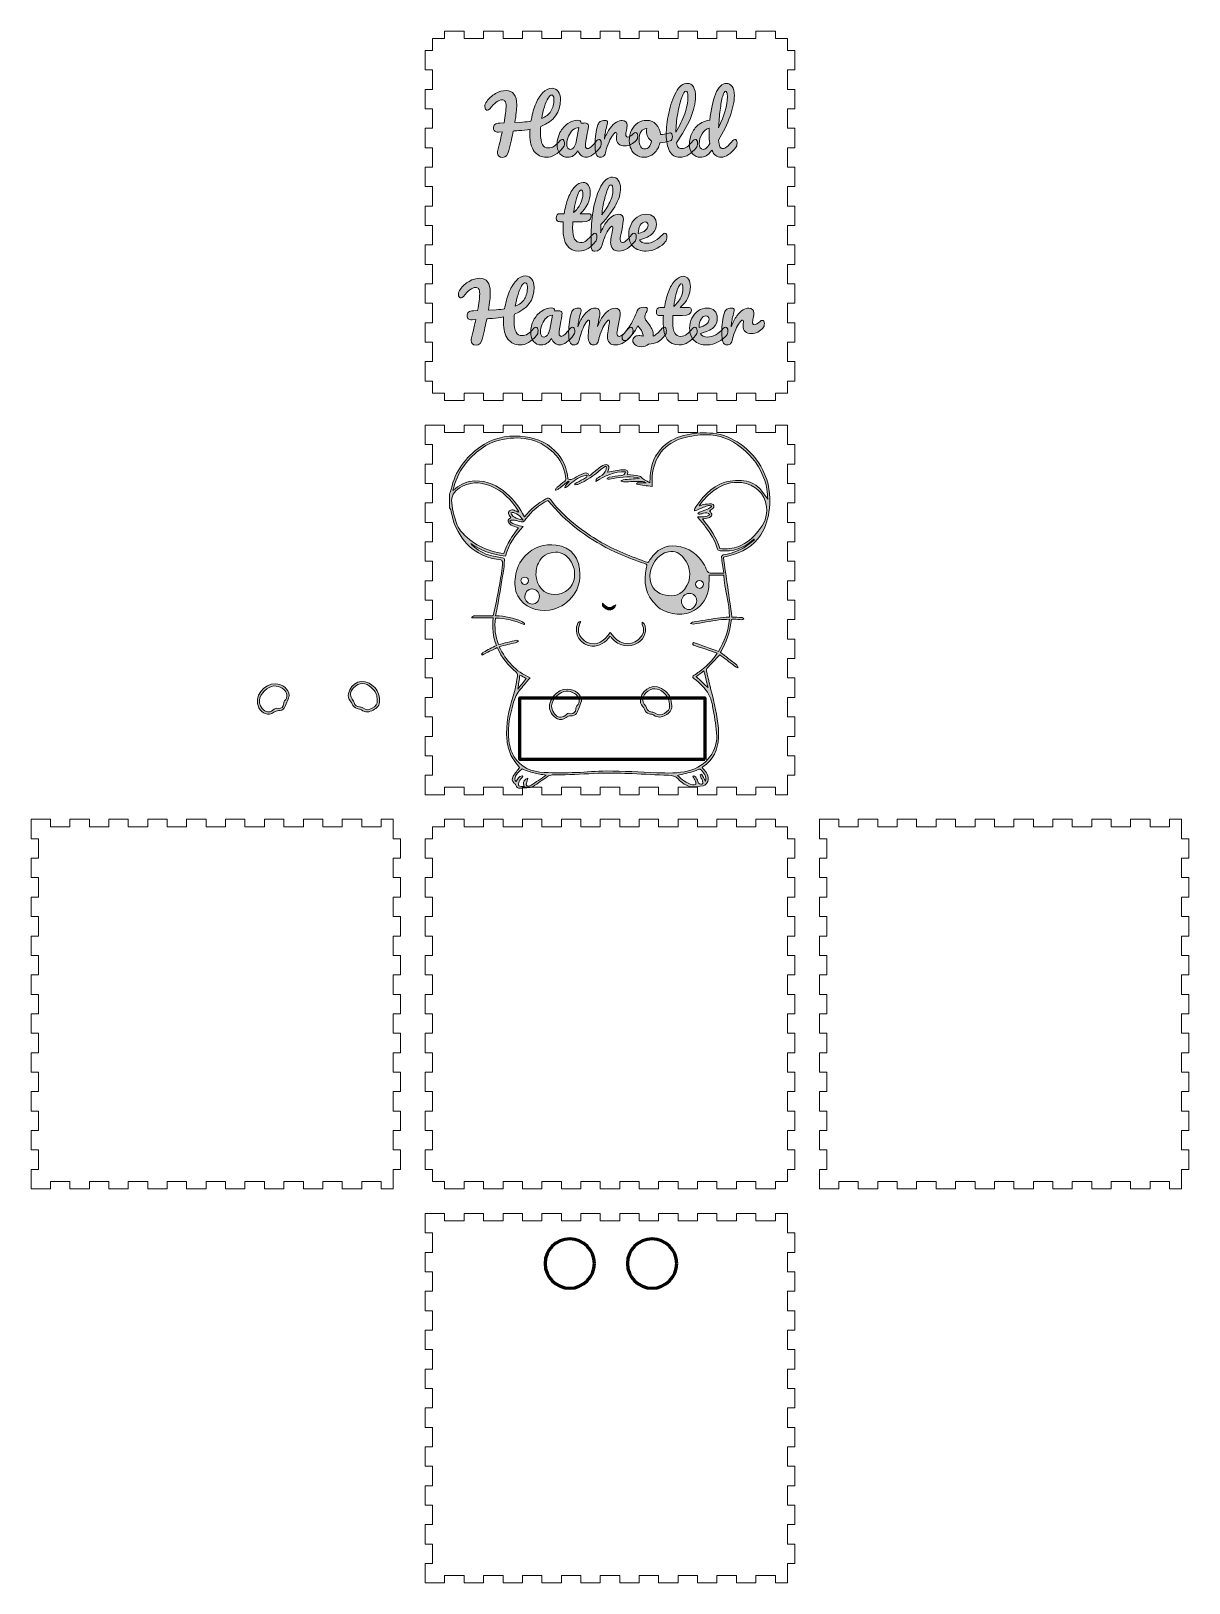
# Model space of a CAD drawing. Header units: inches. Extents: x 10 to 480, y 10 to 640.
import ezdxf

# ---------------------------------------------------------------- set-up
doc = ezdxf.new("R2010")
doc.units = ezdxf.units.IN
doc.header["$MEASUREMENT"] = 0
for name, color, linetype in [('Layer 1', 7, 'Continuous'), ('Layer 2', 7, 'Continuous'), ('Layer 3', 7, 'Continuous')]:
    doc.layers.add(name, color=color, linetype=linetype)

# ---------------------------------------------------------------- blocks, each defined once
blk = doc.blocks.new('block 2')
at = {"layer": 'Layer 3', "true_color": 0xffffff}
h = blk.add_hatch(color=7, dxfattribs=at)
h.dxf.hatch_style = 2
edge = h.paths.add_edge_path()
edge.add_spline(control_points=[(280.31, 595.62), (280.47, 595.37), (280.54, 595.02), (280.54, 594.57), (280.54, 593.73), (280.34, 593.07), (279.94, 592.6), (279.03, 591.48), (278.04, 590.56), (276.97, 589.84), (275.9, 589.12), (274.69, 588.76), (273.34, 588.76), (271.47, 588.76), (270.09, 589.61), (269.19, 591.3), (268.29, 593), (267.84, 595.19), (267.84, 597.87), (267.84, 600.46), (268.18, 603.4), (268.84, 606.7), (269.51, 610), (270.5, 612.84), (271.8, 615.21), (273.1, 617.58), (274.65, 618.77), (276.45, 618.77), (277.46, 618.77), (278.26, 618.29), (278.85, 617.35), (279.43, 616.41), (279.72, 615.06), (279.72, 613.3), (279.72, 610.79), (279.02, 607.86), (277.62, 604.54), (276.23, 601.22), (274.33, 597.93), (271.94, 594.67), (272.09, 593.8), (272.33, 593.18), (272.67, 592.81), (273.01, 592.44), (273.45, 592.25), (274, 592.25), (274.87, 592.25), (275.63, 592.5), (276.29, 593), (276.95, 593.5), (277.78, 594.35), (278.8, 595.56), (279.05, 595.85), (279.34, 596), (279.66, 596), (279.93, 596), (280.15, 595.87), (280.31, 595.62)], knot_values=[0, 0, 0, 0, 1, 1, 1, 2, 2, 2, 3, 3, 3, 4, 4, 4, 5, 5, 5, 6, 6, 6, 7, 7, 7, 8, 8, 8, 9, 9, 9, 10, 10, 10, 11, 11, 11, 12, 12, 12, 13, 13, 13, 14, 14, 14, 15, 15, 15, 16, 16, 16, 17, 17, 17, 18, 18, 18, 19, 19, 19, 19], degree=3, periodic=1)
edge = h.paths.add_edge_path()
edge.add_spline(control_points=[(274.1, 612.99), (273.49, 611.23), (272.95, 609.05), (272.48, 606.45), (272.01, 603.84), (271.76, 601.35), (271.72, 598.95), (273.22, 601.43), (274.42, 603.91), (275.31, 606.4), (276.19, 608.89), (276.64, 611.16), (276.64, 613.21), (276.64, 614.82), (276.34, 615.62), (275.75, 615.62), (275.26, 615.62), (274.71, 614.74), (274.1, 612.99)], knot_values=[0, 0, 0, 0, 1, 1, 1, 2, 2, 2, 3, 3, 3, 4, 4, 4, 5, 5, 5, 6, 6, 6, 6], degree=3, periodic=1)
h = blk.add_hatch(color=7, dxfattribs=at)
h.dxf.hatch_style = 2
edge = h.paths.add_edge_path()
edge.add_spline(control_points=[(296.34, 595.62), (296.5, 595.37), (296.58, 595.02), (296.58, 594.57), (296.58, 593.73), (296.38, 593.07), (295.97, 592.6), (295.11, 591.54), (294.15, 590.64), (293.12, 589.89), (292.08, 589.14), (291.05, 588.76), (290.04, 588.76), (288.43, 588.76), (287.2, 589.7), (286.35, 591.59), (285.47, 590.47), (284.69, 589.71), (284.02, 589.33), (283.35, 588.95), (282.58, 588.76), (281.69, 588.76), (280.4, 588.76), (279.33, 589.24), (278.5, 590.21), (277.66, 591.17), (277.24, 592.42), (277.24, 593.97), (277.24, 595.66), (277.6, 597.23), (278.32, 598.68), (279.04, 600.13), (280.03, 601.32), (281.29, 602.24), (282.55, 603.16), (283.96, 603.71), (285.53, 603.87), (285.93, 607.98), (286.7, 611.49), (287.83, 614.4), (288.96, 617.31), (290.45, 618.77), (292.29, 618.77), (293.2, 618.77), (293.96, 618.35), (294.56, 617.53), (295.17, 616.7), (295.47, 615.45), (295.47, 613.78), (295.47, 611.41), (294.88, 608.64), (293.72, 605.46), (292.56, 602.29), (291, 599.03), (289.05, 595.68), (289.14, 594.46), (289.32, 593.58), (289.61, 593.05), (289.89, 592.52), (290.26, 592.25), (290.7, 592.25), (291.28, 592.25), (291.86, 592.51), (292.45, 593.02), (293.04, 593.52), (293.84, 594.37), (294.83, 595.56), (295.09, 595.85), (295.37, 596), (295.69, 596), (295.96, 596), (296.18, 595.87), (296.34, 595.62)], knot_values=[0, 0, 0, 0, 1, 1, 1, 2, 2, 2, 3, 3, 3, 4, 4, 4, 5, 5, 5, 6, 6, 6, 7, 7, 7, 8, 8, 8, 9, 9, 9, 10, 10, 10, 11, 11, 11, 12, 12, 12, 13, 13, 13, 14, 14, 14, 15, 15, 15, 16, 16, 16, 17, 17, 17, 18, 18, 18, 19, 19, 19, 20, 20, 20, 21, 21, 21, 22, 22, 22, 23, 23, 23, 24, 24, 24, 24], degree=3, periodic=1)
edge = h.paths.add_edge_path()
edge.add_spline(control_points=[(284.01, 592.46), (284.41, 592.79), (284.92, 593.4), (285.53, 594.29), (285.32, 595.43), (285.21, 596.71), (285.21, 598.13), (285.21, 598.64), (285.23, 599.46), (285.28, 600.6), (284.11, 600.24), (283.14, 599.47), (282.37, 598.27), (281.6, 597.08), (281.21, 595.75), (281.21, 594.29), (281.21, 592.74), (281.74, 591.97), (282.8, 591.97), (283.2, 591.97), (283.6, 592.13), (284.01, 592.46)], knot_values=[0, 0, 0, 0, 1, 1, 1, 2, 2, 2, 3, 3, 3, 4, 4, 4, 5, 5, 5, 6, 6, 6, 7, 7, 7, 7], degree=3, periodic=1)
edge = h.paths.add_edge_path()
edge.add_spline(control_points=[(290.74, 613.51), (290.33, 612.08), (289.99, 610.21), (289.7, 607.91), (289.42, 605.6), (289.21, 603.19), (289.08, 600.67), (291.46, 605.83), (292.64, 609.98), (292.64, 613.11), (292.64, 613.92), (292.57, 614.54), (292.43, 614.99), (292.3, 615.43), (292.13, 615.65), (291.94, 615.65), (291.54, 615.65), (291.14, 614.94), (290.74, 613.51)], knot_values=[0, 0, 0, 0, 1, 1, 1, 2, 2, 2, 3, 3, 3, 4, 4, 4, 5, 5, 5, 6, 6, 6, 6], degree=3, periodic=1)
h = blk.add_hatch(color=7, dxfattribs=at)
h.dxf.hatch_style = 2
edge = h.paths.add_edge_path()
edge.add_spline(control_points=[(226.27, 595.62), (226.43, 595.37), (226.51, 595.02), (226.51, 594.57), (226.51, 593.75), (226.31, 593.09), (225.9, 592.6), (223.81, 590.04), (221.58, 588.76), (219.21, 588.76), (217.15, 588.76), (215.51, 589.56), (214.28, 591.14), (213.06, 592.73), (212.44, 595.01), (212.44, 597.97), (212.44, 598.69), (212.47, 599.41), (212.54, 600.13), (211.14, 599.87), (209.62, 599.68), (207.97, 599.56), (206.86, 599.47), (206.11, 599.42), (205.71, 599.4), (205.29, 597.24), (204.7, 594.59), (203.93, 591.46), (203.49, 589.62), (202.64, 588.7), (201.39, 588.7), (200.04, 588.7), (199.36, 589.31), (199.36, 590.54), (199.36, 590.81), (199.41, 591.2), (199.52, 591.68), (200.24, 594.58), (200.81, 597.04), (201.23, 599.05), (201.23, 599.05), (199.71, 598.99), (199.71, 598.99), (199.01, 598.99), (198.5, 599.11), (198.19, 599.35), (197.87, 599.59), (197.71, 599.99), (197.71, 600.54), (197.71, 601.24), (197.91, 601.75), (198.31, 602.08), (198.72, 602.41), (199.38, 602.59), (200.31, 602.64), (200.31, 602.64), (202, 602.7), (202, 602.7), (202.55, 605.68), (202.82, 607.96), (202.82, 609.53), (202.82, 610.52), (202.67, 611.2), (202.38, 611.56), (202.08, 611.92), (201.69, 612.1), (201.2, 612.1), (199.72, 612.1), (198.05, 610.86), (196.19, 608.38), (195.91, 608.02), (195.6, 607.84), (195.27, 607.84), (194.97, 607.84), (194.71, 607.98), (194.5, 608.26), (194.29, 608.53), (194.19, 608.88), (194.19, 609.3), (194.19, 609.96), (194.45, 610.66), (194.98, 611.4), (195.91, 612.69), (197.09, 613.75), (198.5, 614.59), (199.92, 615.43), (201.36, 615.84), (202.82, 615.84), (204.2, 615.84), (205.26, 615.37), (206.01, 614.43), (206.76, 613.49), (207.14, 612.02), (207.14, 610.03), (207.14, 608.28), (206.89, 605.9), (206.38, 602.89), (206.38, 602.89), (209.49, 603.05), (209.49, 603.05), (210.82, 603.11), (211.97, 603.22), (212.92, 603.37), (213.3, 605.7), (213.88, 607.88), (214.66, 609.91), (215.45, 611.94), (216.42, 613.59), (217.59, 614.86), (218.75, 616.13), (220.05, 616.77), (221.49, 616.77), (222.55, 616.77), (223.39, 616.35), (224, 615.51), (224.61, 614.67), (224.92, 613.58), (224.92, 612.23), (224.92, 606.98), (222.24, 603.34), (216.89, 601.3), (216.82, 600.46), (216.79, 599.58), (216.79, 598.67), (216.79, 596.45), (217.07, 594.87), (217.62, 593.94), (218.17, 593.01), (218.94, 592.54), (219.94, 592.54), (220.8, 592.54), (221.6, 592.77), (222.32, 593.22), (223.04, 593.68), (223.85, 594.46), (224.76, 595.56), (225.02, 595.85), (225.3, 596), (225.62, 596), (225.89, 596), (226.11, 595.87), (226.27, 595.62)], knot_values=[0, 0, 0, 0, 1, 1, 1, 2, 2, 2, 3, 3, 3, 4, 4, 4, 5, 5, 5, 6, 6, 6, 7, 7, 7, 8, 8, 8, 9, 9, 9, 10, 10, 10, 11, 11, 11, 12, 12, 12, 13, 13, 13, 14, 14, 14, 15, 15, 15, 16, 16, 16, 17, 17, 17, 18, 18, 18, 19, 19, 19, 20, 20, 20, 21, 21, 21, 22, 22, 22, 23, 23, 23, 24, 24, 24, 25, 25, 25, 26, 26, 26, 27, 27, 27, 28, 28, 28, 29, 29, 29, 30, 30, 30, 31, 31, 31, 32, 32, 32, 33, 33, 33, 34, 34, 34, 35, 35, 35, 36, 36, 36, 37, 37, 37, 38, 38, 38, 39, 39, 39, 40, 40, 40, 41, 41, 41, 42, 42, 42, 43, 43, 43, 44, 44, 44, 45, 45, 45, 46, 46, 46, 47, 47, 47, 47], degree=3, periodic=1)
edge = h.paths.add_edge_path()
edge.add_spline(control_points=[(219.86, 612.73), (219.34, 611.89), (218.84, 610.73), (218.38, 609.27), (217.91, 607.81), (217.54, 606.21), (217.27, 604.48), (218.96, 605.18), (220.21, 606.17), (221.01, 607.46), (221.82, 608.75), (222.22, 610.42), (222.22, 612.45), (222.22, 612.93), (222.14, 613.32), (221.97, 613.59), (221.8, 613.87), (221.59, 614), (221.33, 614), (220.87, 614), (220.37, 613.58), (219.86, 612.73)], knot_values=[0, 0, 0, 0, 1, 1, 1, 2, 2, 2, 3, 3, 3, 4, 4, 4, 5, 5, 5, 6, 6, 6, 7, 7, 7, 7], degree=3, periodic=1)
h = blk.add_hatch(color=7, dxfattribs=at)
h.dxf.hatch_style = 2
edge = h.paths.add_edge_path()
edge.add_spline(control_points=[(224.7, 590.19), (223.91, 591.14), (223.52, 592.39), (223.52, 593.94), (223.52, 595.63), (223.91, 597.23), (224.7, 598.75), (225.48, 600.26), (226.52, 601.48), (227.82, 602.4), (229.13, 603.32), (230.51, 603.78), (231.97, 603.78), (232.43, 603.78), (232.75, 603.69), (232.9, 603.51), (233.06, 603.33), (233.2, 603.01), (233.3, 602.54), (233.75, 602.63), (234.21, 602.67), (234.7, 602.67), (235.74, 602.67), (236.25, 602.3), (236.25, 601.56), (236.25, 601.11), (236.1, 600.05), (235.78, 598.38), (235.29, 595.95), (235.05, 594.25), (235.05, 593.3), (235.05, 592.98), (235.13, 592.73), (235.29, 592.54), (235.44, 592.35), (235.65, 592.25), (235.91, 592.25), (236.31, 592.25), (236.79, 592.51), (237.37, 593.03), (237.94, 593.55), (238.71, 594.39), (239.68, 595.56), (239.94, 595.85), (240.22, 596), (240.54, 596), (240.82, 596), (241.03, 595.87), (241.19, 595.62), (241.35, 595.37), (241.43, 595.02), (241.43, 594.57), (241.43, 593.73), (241.23, 593.07), (240.83, 592.6), (239.96, 591.52), (239.04, 590.61), (238.06, 589.87), (237.09, 589.13), (236.15, 588.76), (235.24, 588.76), (234.54, 588.76), (233.9, 589), (233.32, 589.48), (232.74, 589.95), (232.3, 590.6), (232, 591.43), (230.9, 589.65), (229.51, 588.76), (227.84, 588.76), (226.53, 588.76), (225.48, 589.24), (224.7, 590.19)], knot_values=[0, 0, 0, 0, 1, 1, 1, 2, 2, 2, 3, 3, 3, 4, 4, 4, 5, 5, 5, 6, 6, 6, 7, 7, 7, 8, 8, 8, 9, 9, 9, 10, 10, 10, 11, 11, 11, 12, 12, 12, 13, 13, 13, 14, 14, 14, 15, 15, 15, 16, 16, 16, 17, 17, 17, 18, 18, 18, 19, 19, 19, 20, 20, 20, 21, 21, 21, 22, 22, 22, 23, 23, 23, 24, 24, 24, 24], degree=3, periodic=1)
edge = h.paths.add_edge_path()
edge.add_spline(control_points=[(230.32, 592.79), (230.74, 593.34), (231.05, 594.07), (231.24, 594.98), (231.24, 594.98), (232.41, 600.83), (232.41, 600.83), (231.52, 600.81), (230.7, 600.47), (229.95, 599.83), (229.2, 599.18), (228.6, 598.33), (228.16, 597.27), (227.71, 596.21), (227.49, 595.09), (227.49, 593.91), (227.49, 593.25), (227.62, 592.76), (227.89, 592.45), (228.15, 592.13), (228.52, 591.97), (228.98, 591.97), (229.45, 591.97), (229.89, 592.24), (230.32, 592.79)], knot_values=[0, 0, 0, 0, 1, 1, 1, 2, 2, 2, 3, 3, 3, 4, 4, 4, 5, 5, 5, 6, 6, 6, 7, 7, 7, 8, 8, 8, 8], degree=3, periodic=1)
h = blk.add_hatch(color=7, dxfattribs=at)
h.dxf.hatch_style = 2
edge = h.paths.add_edge_path()
edge.add_spline(control_points=[(239.41, 590.03), (239.08, 590.88), (238.92, 592.23), (238.92, 594.1), (238.92, 596.85), (239.31, 599.46), (240.1, 601.94), (240.29, 602.55), (240.6, 603), (241.03, 603.29), (241.47, 603.57), (242.07, 603.72), (242.86, 603.72), (243.28, 603.72), (243.58, 603.66), (243.75, 603.56), (243.92, 603.45), (244, 603.25), (244, 602.95), (244, 602.62), (243.84, 601.85), (243.52, 600.67), (243.31, 599.82), (243.14, 599.08), (243.02, 598.45), (242.89, 597.81), (242.78, 597.03), (242.7, 596.1), (243.4, 597.92), (244.18, 599.4), (245.05, 600.54), (245.92, 601.68), (246.77, 602.5), (247.6, 602.99), (248.44, 603.47), (249.21, 603.72), (249.91, 603.72), (251.28, 603.72), (251.97, 603.03), (251.97, 601.65), (251.97, 601.38), (251.87, 600.71), (251.68, 599.65), (251.51, 598.81), (251.43, 598.28), (251.43, 598.06), (251.43, 597.32), (251.7, 596.95), (252.22, 596.95), (252.82, 596.95), (253.58, 597.42), (254.51, 598.35), (254.78, 598.63), (255.07, 598.76), (255.37, 598.76), (255.64, 598.76), (255.86, 598.64), (256.02, 598.4), (256.18, 598.15), (256.26, 597.83), (256.26, 597.43), (256.26, 596.65), (256.04, 596.03), (255.62, 595.59), (255.03, 594.97), (254.34, 594.45), (253.54, 594.02), (252.75, 593.58), (251.91, 593.37), (251.02, 593.37), (249.9, 593.37), (249.04, 593.65), (248.46, 594.22), (247.88, 594.79), (247.59, 595.57), (247.59, 596.54), (247.59, 596.86), (247.62, 597.18), (247.68, 597.49), (247.73, 597.92), (247.75, 598.2), (247.75, 598.35), (247.75, 598.69), (247.63, 598.86), (247.4, 598.86), (247.08, 598.86), (246.66, 598.5), (246.14, 597.79), (245.63, 597.09), (245.11, 596.15), (244.6, 594.98), (244.1, 593.82), (243.68, 592.59), (243.37, 591.3), (243.13, 590.31), (242.86, 589.64), (242.56, 589.29), (242.25, 588.94), (241.77, 588.76), (241.11, 588.76), (240.31, 588.76), (239.74, 589.19), (239.41, 590.03)], knot_values=[0, 0, 0, 0, 1, 1, 1, 2, 2, 2, 3, 3, 3, 4, 4, 4, 5, 5, 5, 6, 6, 6, 7, 7, 7, 8, 8, 8, 9, 9, 9, 10, 10, 10, 11, 11, 11, 12, 12, 12, 13, 13, 13, 14, 14, 14, 15, 15, 15, 16, 16, 16, 17, 17, 17, 18, 18, 18, 19, 19, 19, 20, 20, 20, 21, 21, 21, 22, 22, 22, 23, 23, 23, 24, 24, 24, 25, 25, 25, 26, 26, 26, 27, 27, 27, 28, 28, 28, 29, 29, 29, 30, 30, 30, 31, 31, 31, 32, 32, 32, 33, 33, 33, 34, 34, 34, 34], degree=3, periodic=1)
h = blk.add_hatch(color=7, dxfattribs=at)
h.dxf.hatch_style = 2
edge = h.paths.add_edge_path()
edge.add_spline(control_points=[(270.13, 598.26), (270.28, 597.98), (270.35, 597.63), (270.35, 597.21), (270.35, 596.19), (270.05, 595.59), (269.43, 595.4), (268.16, 594.95), (266.77, 594.7), (265.24, 594.64), (264.84, 592.86), (264.05, 591.43), (262.86, 590.37), (261.67, 589.3), (260.33, 588.76), (258.83, 588.76), (257.56, 588.76), (256.47, 589.07), (255.57, 589.68), (254.67, 590.3), (253.99, 591.11), (253.53, 592.13), (253.06, 593.14), (252.83, 594.24), (252.83, 595.43), (252.83, 597.04), (253.13, 598.47), (253.75, 599.73), (254.36, 600.99), (255.21, 601.97), (256.29, 602.68), (257.37, 603.39), (258.56, 603.75), (259.88, 603.75), (261.48, 603.75), (262.78, 603.19), (263.76, 602.08), (264.75, 600.97), (265.33, 599.6), (265.5, 597.97), (266.49, 598.03), (267.68, 598.24), (269.05, 598.6), (269.22, 598.65), (269.37, 598.67), (269.5, 598.67), (269.77, 598.67), (269.98, 598.53), (270.13, 598.26)], knot_values=[0, 0, 0, 0, 1, 1, 1, 2, 2, 2, 3, 3, 3, 4, 4, 4, 5, 5, 5, 6, 6, 6, 7, 7, 7, 8, 8, 8, 9, 9, 9, 10, 10, 10, 11, 11, 11, 12, 12, 12, 13, 13, 13, 14, 14, 14, 15, 15, 15, 16, 16, 16, 16], degree=3, periodic=1)
edge = h.paths.add_edge_path()
edge.add_spline(control_points=[(260.84, 592.95), (261.34, 593.5), (261.67, 594.3), (261.84, 595.33), (261.19, 595.78), (260.69, 596.36), (260.34, 597.08), (259.99, 597.8), (259.81, 598.56), (259.81, 599.37), (259.81, 599.7), (259.84, 600.04), (259.91, 600.38), (259.91, 600.38), (259.75, 600.38), (259.75, 600.38), (258.9, 600.38), (258.2, 599.97), (257.64, 599.16), (257.08, 598.34), (256.8, 597.2), (256.8, 595.72), (256.8, 594.55), (257.02, 593.66), (257.48, 593.05), (257.93, 592.43), (258.47, 592.13), (259.08, 592.13), (259.76, 592.13), (260.35, 592.4), (260.84, 592.95)], knot_values=[0, 0, 0, 0, 1, 1, 1, 2, 2, 2, 3, 3, 3, 4, 4, 4, 5, 5, 5, 6, 6, 6, 7, 7, 7, 8, 8, 8, 9, 9, 9, 10, 10, 10, 10], degree=3, periodic=1)
h = blk.add_hatch(color=7, dxfattribs=at)
h.dxf.hatch_style = 2
edge = h.paths.add_edge_path()
edge.add_spline(control_points=[(255.42, 557.52), (255.57, 557.27), (255.65, 556.92), (255.65, 556.47), (255.65, 555.63), (255.45, 554.97), (255.05, 554.5), (254.08, 553.38), (253.08, 552.46), (252.05, 551.74), (251.02, 551.02), (249.85, 550.66), (248.54, 550.66), (247.46, 550.66), (246.65, 550.97), (246.1, 551.6), (245.55, 552.22), (245.27, 553.13), (245.27, 554.31), (245.27, 554.91), (245.42, 555.96), (245.72, 557.49), (245.99, 558.82), (246.13, 559.74), (246.13, 560.25), (246.13, 560.59), (246.01, 560.76), (245.78, 560.76), (245.5, 560.76), (245.11, 560.4), (244.6, 559.69), (244.1, 558.99), (243.59, 558.05), (243.08, 556.88), (242.57, 555.72), (242.16, 554.49), (241.84, 553.2), (241.44, 551.51), (240.44, 550.66), (238.86, 550.66), (238.22, 550.66), (237.8, 550.89), (237.6, 551.34), (237.4, 551.8), (237.3, 552.62), (237.3, 553.81), (237.3, 554.48), (237.31, 555.02), (237.33, 555.42), (237.33, 555.42), (237.37, 557.96), (237.37, 557.96), (237.37, 561.22), (237.7, 564.62), (238.37, 568.16), (239.03, 571.69), (240.02, 574.66), (241.32, 577.06), (242.62, 579.46), (244.18, 580.67), (246, 580.67), (246.97, 580.67), (247.76, 580.25), (248.37, 579.41), (248.97, 578.58), (249.27, 577.49), (249.27, 576.16), (249.27, 574.02), (248.65, 571.8), (247.4, 569.51), (246.15, 567.21), (244.12, 564.53), (241.3, 561.46), (241.24, 560.36), (241.21, 559.22), (241.21, 558.06), (241.91, 559.86), (242.68, 561.32), (243.54, 562.46), (244.4, 563.59), (245.24, 564.4), (246.08, 564.89), (246.92, 565.37), (247.68, 565.62), (248.38, 565.62), (249.76, 565.62), (250.45, 564.93), (250.45, 563.55), (250.45, 562.73), (250.21, 561.23), (249.75, 559.08), (249.35, 557.23), (249.14, 556.02), (249.14, 555.42), (249.14, 554.58), (249.45, 554.15), (250.07, 554.15), (250.49, 554.15), (250.99, 554.41), (251.57, 554.93), (252.16, 555.45), (252.93, 556.29), (253.91, 557.46), (254.16, 557.75), (254.45, 557.9), (254.76, 557.9), (255.04, 557.9), (255.26, 557.77), (255.42, 557.52)], knot_values=[0, 0, 0, 0, 1, 1, 1, 2, 2, 2, 3, 3, 3, 4, 4, 4, 5, 5, 5, 6, 6, 6, 7, 7, 7, 8, 8, 8, 9, 9, 9, 10, 10, 10, 11, 11, 11, 12, 12, 12, 13, 13, 13, 14, 14, 14, 15, 15, 15, 16, 16, 16, 17, 17, 17, 18, 18, 18, 19, 19, 19, 20, 20, 20, 21, 21, 21, 22, 22, 22, 23, 23, 23, 24, 24, 24, 25, 25, 25, 26, 26, 26, 27, 27, 27, 28, 28, 28, 29, 29, 29, 30, 30, 30, 31, 31, 31, 32, 32, 32, 33, 33, 33, 34, 34, 34, 35, 35, 35, 36, 36, 36, 36], degree=3, periodic=1)
edge = h.paths.add_edge_path()
edge.add_spline(control_points=[(244.06, 575.89), (243.6, 574.8), (243.15, 573.33), (242.72, 571.47), (242.28, 569.62), (241.93, 567.61), (241.65, 565.43), (242.96, 566.97), (244.05, 568.65), (244.91, 570.47), (245.76, 572.29), (246.19, 573.95), (246.19, 575.43), (246.19, 576.1), (246.12, 576.62), (245.97, 576.98), (245.82, 577.34), (245.61, 577.52), (245.33, 577.52), (244.95, 577.52), (244.53, 576.98), (244.06, 575.89)], knot_values=[0, 0, 0, 0, 1, 1, 1, 2, 2, 2, 3, 3, 3, 4, 4, 4, 5, 5, 5, 6, 6, 6, 7, 7, 7, 7], degree=3, periodic=1)
h = blk.add_hatch(color=7, dxfattribs=at)
h.dxf.hatch_style = 2
edge = h.paths.add_edge_path()
edge.add_spline(control_points=[(239.48, 557.52), (239.64, 557.27), (239.71, 556.92), (239.71, 556.47), (239.71, 555.63), (239.51, 554.97), (239.11, 554.5), (238.2, 553.38), (237.21, 552.46), (236.13, 551.74), (235.05, 551.02), (233.81, 550.66), (232.41, 550.66), (228.09, 550.66), (225.94, 553.7), (225.94, 559.77), (225.94, 560.71), (225.97, 561.65), (226.03, 562.6), (226.03, 562.6), (224.79, 562.6), (224.79, 562.6), (224.16, 562.6), (223.73, 562.72), (223.51, 562.95), (223.28, 563.18), (223.17, 563.55), (223.17, 564.06), (223.17, 565.25), (223.65, 565.84), (224.6, 565.84), (224.6, 565.84), (226.41, 565.84), (226.41, 565.84), (226.77, 568.17), (227.32, 570.29), (228.06, 572.22), (228.8, 574.15), (229.7, 575.68), (230.75, 576.82), (231.79, 577.97), (232.92, 578.54), (234.13, 578.54), (235.02, 578.54), (235.71, 578.15), (236.22, 577.36), (236.73, 576.58), (236.98, 575.6), (236.98, 574.41), (236.98, 571.13), (235.61, 568.27), (232.86, 565.84), (232.86, 565.84), (236.41, 565.84), (236.41, 565.84), (236.75, 565.84), (236.99, 565.76), (237.14, 565.62), (237.29, 565.47), (237.37, 565.19), (237.37, 564.79), (237.37, 563.33), (236.17, 562.6), (233.78, 562.6), (233.78, 562.6), (229.9, 562.6), (229.9, 562.6), (229.86, 561.54), (229.84, 560.72), (229.84, 560.12), (229.84, 557.92), (230.1, 556.38), (230.62, 555.49), (231.14, 554.6), (231.96, 554.15), (233.08, 554.15), (233.99, 554.15), (234.79, 554.43), (235.49, 554.98), (236.19, 555.53), (237.02, 556.36), (237.97, 557.46), (238.22, 557.75), (238.51, 557.9), (238.83, 557.9), (239.1, 557.9), (239.32, 557.77), (239.48, 557.52)], knot_values=[0, 0, 0, 0, 1, 1, 1, 2, 2, 2, 3, 3, 3, 4, 4, 4, 5, 5, 5, 6, 6, 6, 7, 7, 7, 8, 8, 8, 9, 9, 9, 10, 10, 10, 11, 11, 11, 12, 12, 12, 13, 13, 13, 14, 14, 14, 15, 15, 15, 16, 16, 16, 17, 17, 17, 18, 18, 18, 19, 19, 19, 20, 20, 20, 21, 21, 21, 22, 22, 22, 23, 23, 23, 24, 24, 24, 25, 25, 25, 26, 26, 26, 27, 27, 27, 28, 28, 28, 29, 29, 29, 29], degree=3, periodic=1)
edge = h.paths.add_edge_path()
edge.add_spline(control_points=[(232.21, 574.3), (231.81, 573.51), (231.44, 572.41), (231.09, 571), (230.75, 569.59), (230.45, 568.03), (230.22, 566.31), (231.47, 567.39), (232.41, 568.61), (233.03, 569.95), (233.66, 571.29), (233.97, 572.52), (233.97, 573.62), (233.97, 574.87), (233.74, 575.49), (233.27, 575.49), (232.95, 575.49), (232.6, 575.09), (232.21, 574.3)], knot_values=[0, 0, 0, 0, 1, 1, 1, 2, 2, 2, 3, 3, 3, 4, 4, 4, 5, 5, 5, 6, 6, 6, 6], degree=3, periodic=1)
h = blk.add_hatch(color=7, dxfattribs=at)
h.dxf.hatch_style = 2
edge = h.paths.add_edge_path()
edge.add_spline(control_points=[(267.89, 557.52), (268.05, 557.27), (268.13, 556.92), (268.13, 556.47), (268.13, 555.63), (267.93, 554.97), (267.53, 554.5), (266.74, 553.55), (265.64, 552.67), (264.21, 551.87), (262.78, 551.06), (261.25, 550.66), (259.62, 550.66), (257.4, 550.66), (255.67, 551.27), (254.45, 552.47), (253.22, 553.68), (252.6, 555.33), (252.6, 557.42), (252.6, 558.89), (252.91, 560.24), (253.53, 561.5), (254.14, 562.76), (254.99, 563.76), (256.08, 564.5), (257.17, 565.25), (258.4, 565.62), (259.78, 565.62), (261.01, 565.62), (261.99, 565.25), (262.73, 564.52), (263.47, 563.79), (263.84, 562.8), (263.84, 561.55), (263.84, 560.09), (263.32, 558.84), (262.27, 557.79), (261.23, 556.74), (259.45, 555.91), (256.95, 555.3), (257.48, 554.32), (258.49, 553.84), (259.97, 553.84), (260.92, 553.84), (262.01, 554.17), (263.23, 554.84), (264.44, 555.5), (265.5, 556.38), (266.38, 557.46), (266.64, 557.75), (266.92, 557.9), (267.24, 557.9), (267.52, 557.9), (267.73, 557.77), (267.89, 557.52)], knot_values=[0, 0, 0, 0, 1, 1, 1, 2, 2, 2, 3, 3, 3, 4, 4, 4, 5, 5, 5, 6, 6, 6, 7, 7, 7, 8, 8, 8, 9, 9, 9, 10, 10, 10, 11, 11, 11, 12, 12, 12, 13, 13, 13, 14, 14, 14, 15, 15, 15, 16, 16, 16, 17, 17, 17, 18, 18, 18, 18], degree=3, periodic=1)
edge = h.paths.add_edge_path()
edge.add_spline(control_points=[(257.26, 561.14), (256.72, 560.23), (256.45, 559.13), (256.45, 557.84), (256.45, 557.84), (256.45, 557.77), (256.45, 557.77), (257.7, 558.07), (258.68, 558.51), (259.4, 559.11), (260.12, 559.7), (260.48, 560.39), (260.48, 561.17), (260.48, 561.57), (260.37, 561.9), (260.15, 562.14), (259.92, 562.38), (259.62, 562.5), (259.24, 562.5), (258.46, 562.5), (257.8, 562.05), (257.26, 561.14)], knot_values=[0, 0, 0, 0, 1, 1, 1, 2, 2, 2, 3, 3, 3, 4, 4, 4, 5, 5, 5, 6, 6, 6, 7, 7, 7, 7], degree=3, periodic=1)
h = blk.add_hatch(color=7, dxfattribs=at)
h.dxf.hatch_style = 2
edge = h.paths.add_edge_path()
edge.add_spline(control_points=[(215.55, 519.42), (215.71, 519.17), (215.79, 518.82), (215.79, 518.37), (215.79, 517.55), (215.59, 516.89), (215.19, 516.4), (213.09, 513.84), (210.86, 512.56), (208.49, 512.56), (206.44, 512.56), (204.8, 513.36), (203.57, 514.94), (202.34, 516.53), (201.73, 518.81), (201.73, 521.77), (201.73, 522.49), (201.76, 523.21), (201.82, 523.93), (200.43, 523.67), (198.9, 523.48), (197.25, 523.36), (196.15, 523.27), (195.4, 523.22), (195, 523.2), (194.57, 521.04), (193.98, 518.39), (193.22, 515.26), (192.77, 513.42), (191.93, 512.5), (190.68, 512.5), (189.32, 512.5), (188.65, 513.11), (188.65, 514.34), (188.65, 514.61), (188.7, 515), (188.8, 515.48), (189.52, 518.38), (190.1, 520.84), (190.52, 522.85), (190.52, 522.85), (189, 522.79), (189, 522.79), (188.3, 522.79), (187.79, 522.91), (187.47, 523.15), (187.15, 523.39), (186.99, 523.79), (186.99, 524.34), (186.99, 525.04), (187.2, 525.55), (187.6, 525.88), (188, 526.21), (188.67, 526.39), (189.6, 526.44), (189.6, 526.44), (191.28, 526.5), (191.28, 526.5), (191.83, 529.48), (192.11, 531.76), (192.11, 533.33), (192.11, 534.32), (191.96, 535), (191.66, 535.36), (191.37, 535.72), (190.97, 535.9), (190.49, 535.9), (189.01, 535.9), (187.33, 534.66), (185.47, 532.18), (185.2, 531.82), (184.89, 531.64), (184.55, 531.64), (184.25, 531.64), (184, 531.78), (183.79, 532.06), (183.58, 532.33), (183.47, 532.68), (183.47, 533.1), (183.47, 533.76), (183.74, 534.46), (184.26, 535.2), (185.2, 536.49), (186.37, 537.55), (187.79, 538.39), (189.21, 539.23), (190.65, 539.64), (192.11, 539.64), (193.48, 539.64), (194.55, 539.17), (195.3, 538.23), (196.05, 537.29), (196.42, 535.82), (196.42, 533.83), (196.42, 532.08), (196.17, 529.7), (195.66, 526.69), (195.66, 526.69), (198.77, 526.85), (198.77, 526.85), (200.11, 526.91), (201.25, 527.02), (202.2, 527.17), (202.58, 529.5), (203.17, 531.68), (203.95, 533.71), (204.73, 535.74), (205.71, 537.39), (206.87, 538.66), (208.03, 539.93), (209.34, 540.57), (210.78, 540.57), (211.83, 540.57), (212.67, 540.15), (213.28, 539.31), (213.9, 538.47), (214.2, 537.38), (214.2, 536.03), (214.2, 530.78), (211.53, 527.14), (206.17, 525.1), (206.11, 524.26), (206.08, 523.38), (206.08, 522.47), (206.08, 520.25), (206.35, 518.67), (206.9, 517.74), (207.45, 516.81), (208.22, 516.34), (209.22, 516.34), (210.09, 516.34), (210.88, 516.57), (211.6, 517.02), (212.32, 517.48), (213.14, 518.26), (214.05, 519.36), (214.3, 519.65), (214.59, 519.8), (214.9, 519.8), (215.18, 519.8), (215.4, 519.67), (215.55, 519.42)], knot_values=[0, 0, 0, 0, 1, 1, 1, 2, 2, 2, 3, 3, 3, 4, 4, 4, 5, 5, 5, 6, 6, 6, 7, 7, 7, 8, 8, 8, 9, 9, 9, 10, 10, 10, 11, 11, 11, 12, 12, 12, 13, 13, 13, 14, 14, 14, 15, 15, 15, 16, 16, 16, 17, 17, 17, 18, 18, 18, 19, 19, 19, 20, 20, 20, 21, 21, 21, 22, 22, 22, 23, 23, 23, 24, 24, 24, 25, 25, 25, 26, 26, 26, 27, 27, 27, 28, 28, 28, 29, 29, 29, 30, 30, 30, 31, 31, 31, 32, 32, 32, 33, 33, 33, 34, 34, 34, 35, 35, 35, 36, 36, 36, 37, 37, 37, 38, 38, 38, 39, 39, 39, 40, 40, 40, 41, 41, 41, 42, 42, 42, 43, 43, 43, 44, 44, 44, 45, 45, 45, 46, 46, 46, 47, 47, 47, 47], degree=3, periodic=1)
edge = h.paths.add_edge_path()
edge.add_spline(control_points=[(209.14, 536.53), (208.62, 535.69), (208.13, 534.53), (207.66, 533.07), (207.2, 531.61), (206.83, 530.01), (206.55, 528.28), (208.25, 528.98), (209.49, 529.97), (210.3, 531.26), (211.1, 532.55), (211.51, 534.22), (211.51, 536.25), (211.51, 536.73), (211.42, 537.12), (211.25, 537.39), (211.08, 537.67), (210.87, 537.8), (210.62, 537.8), (210.15, 537.8), (209.66, 537.38), (209.14, 536.53)], knot_values=[0, 0, 0, 0, 1, 1, 1, 2, 2, 2, 3, 3, 3, 4, 4, 4, 5, 5, 5, 6, 6, 6, 7, 7, 7, 7], degree=3, periodic=1)
h = blk.add_hatch(color=7, dxfattribs=at)
h.dxf.hatch_style = 2
edge = h.paths.add_edge_path()
edge.add_spline(control_points=[(280.13, 519.42), (280.29, 519.17), (280.37, 518.82), (280.37, 518.37), (280.37, 517.53), (280.17, 516.87), (279.77, 516.4), (278.86, 515.28), (277.86, 514.36), (276.78, 513.64), (275.7, 512.92), (274.46, 512.56), (273.07, 512.56), (268.75, 512.56), (266.59, 515.6), (266.59, 521.67), (266.59, 522.61), (266.62, 523.55), (266.69, 524.5), (266.69, 524.5), (265.45, 524.5), (265.45, 524.5), (264.81, 524.5), (264.38, 524.62), (264.16, 524.85), (263.94, 525.08), (263.83, 525.45), (263.83, 525.96), (263.83, 527.15), (264.3, 527.74), (265.26, 527.74), (265.26, 527.74), (267.07, 527.74), (267.07, 527.74), (267.43, 530.07), (267.98, 532.19), (268.72, 534.12), (269.46, 536.05), (270.35, 537.58), (271.4, 538.72), (272.45, 539.87), (273.58, 540.44), (274.78, 540.44), (275.67, 540.44), (276.37, 540.05), (276.88, 539.26), (277.39, 538.48), (277.64, 537.5), (277.64, 536.31), (277.64, 533.03), (276.26, 530.17), (273.51, 527.74), (273.51, 527.74), (277.07, 527.74), (277.07, 527.74), (277.41, 527.74), (277.65, 527.66), (277.8, 527.52), (277.95, 527.37), (278.02, 527.09), (278.02, 526.69), (278.02, 525.23), (276.82, 524.5), (274.43, 524.5), (274.43, 524.5), (270.56, 524.5), (270.56, 524.5), (270.52, 523.44), (270.5, 522.62), (270.5, 522.02), (270.5, 519.82), (270.75, 518.28), (271.27, 517.39), (271.79, 516.5), (272.61, 516.05), (273.73, 516.05), (274.64, 516.05), (275.45, 516.33), (276.15, 516.88), (276.85, 517.43), (277.67, 518.26), (278.62, 519.36), (278.88, 519.65), (279.16, 519.8), (279.48, 519.8), (279.76, 519.8), (279.97, 519.67), (280.13, 519.42)], knot_values=[0, 0, 0, 0, 1, 1, 1, 2, 2, 2, 3, 3, 3, 4, 4, 4, 5, 5, 5, 6, 6, 6, 7, 7, 7, 8, 8, 8, 9, 9, 9, 10, 10, 10, 11, 11, 11, 12, 12, 12, 13, 13, 13, 14, 14, 14, 15, 15, 15, 16, 16, 16, 17, 17, 17, 18, 18, 18, 19, 19, 19, 20, 20, 20, 21, 21, 21, 22, 22, 22, 23, 23, 23, 24, 24, 24, 25, 25, 25, 26, 26, 26, 27, 27, 27, 28, 28, 28, 29, 29, 29, 29], degree=3, periodic=1)
edge = h.paths.add_edge_path()
edge.add_spline(control_points=[(272.86, 536.2), (272.47, 535.41), (272.1, 534.31), (271.75, 532.9), (271.4, 531.49), (271.11, 529.93), (270.88, 528.21), (272.13, 529.29), (273.06, 530.51), (273.69, 531.85), (274.31, 533.19), (274.62, 534.42), (274.62, 535.52), (274.62, 536.77), (274.39, 537.39), (273.92, 537.39), (273.61, 537.39), (273.25, 536.99), (272.86, 536.2)], knot_values=[0, 0, 0, 0, 1, 1, 1, 2, 2, 2, 3, 3, 3, 4, 4, 4, 5, 5, 5, 6, 6, 6, 6], degree=3, periodic=1)
h = blk.add_hatch(color=7, dxfattribs=at)
h.dxf.hatch_style = 2
edge = h.paths.add_edge_path()
edge.add_spline(control_points=[(213.98, 513.99), (213.2, 514.94), (212.81, 516.19), (212.81, 517.74), (212.81, 519.43), (213.2, 521.03), (213.98, 522.55), (214.76, 524.06), (215.81, 525.28), (217.11, 526.2), (218.41, 527.12), (219.79, 527.58), (221.25, 527.58), (221.72, 527.58), (222.03, 527.49), (222.19, 527.31), (222.35, 527.13), (222.48, 526.81), (222.59, 526.34), (223.03, 526.43), (223.5, 526.47), (223.98, 526.47), (225.02, 526.47), (225.54, 526.1), (225.54, 525.36), (225.54, 524.91), (225.38, 523.85), (225.06, 522.18), (224.58, 519.75), (224.33, 518.05), (224.33, 517.1), (224.33, 516.78), (224.41, 516.53), (224.57, 516.34), (224.73, 516.15), (224.94, 516.05), (225.19, 516.05), (225.59, 516.05), (226.08, 516.31), (226.65, 516.83), (227.22, 517.35), (227.99, 518.19), (228.97, 519.36), (229.22, 519.65), (229.51, 519.8), (229.83, 519.8), (230.1, 519.8), (230.32, 519.67), (230.48, 519.42), (230.63, 519.17), (230.71, 518.82), (230.71, 518.37), (230.71, 517.53), (230.51, 516.87), (230.11, 516.4), (229.24, 515.32), (228.32, 514.41), (227.35, 513.67), (226.37, 512.93), (225.43, 512.56), (224.52, 512.56), (223.82, 512.56), (223.18, 512.8), (222.6, 513.28), (222.02, 513.75), (221.58, 514.4), (221.28, 515.23), (220.18, 513.45), (218.8, 512.56), (217.13, 512.56), (215.81, 512.56), (214.76, 513.04), (213.98, 513.99)], knot_values=[0, 0, 0, 0, 1, 1, 1, 2, 2, 2, 3, 3, 3, 4, 4, 4, 5, 5, 5, 6, 6, 6, 7, 7, 7, 8, 8, 8, 9, 9, 9, 10, 10, 10, 11, 11, 11, 12, 12, 12, 13, 13, 13, 14, 14, 14, 15, 15, 15, 16, 16, 16, 17, 17, 17, 18, 18, 18, 19, 19, 19, 20, 20, 20, 21, 21, 21, 22, 22, 22, 23, 23, 23, 24, 24, 24, 24], degree=3, periodic=1)
edge = h.paths.add_edge_path()
edge.add_spline(control_points=[(219.6, 516.59), (220.02, 517.14), (220.33, 517.87), (220.52, 518.78), (220.52, 518.78), (221.7, 524.63), (221.7, 524.63), (220.81, 524.61), (219.99, 524.27), (219.24, 523.63), (218.49, 522.98), (217.89, 522.13), (217.44, 521.07), (217, 520.01), (216.78, 518.89), (216.78, 517.71), (216.78, 517.05), (216.91, 516.56), (217.17, 516.25), (217.44, 515.93), (217.8, 515.77), (218.27, 515.77), (218.73, 515.77), (219.18, 516.04), (219.6, 516.59)], knot_values=[0, 0, 0, 0, 1, 1, 1, 2, 2, 2, 3, 3, 3, 4, 4, 4, 5, 5, 5, 6, 6, 6, 7, 7, 7, 8, 8, 8, 8], degree=3, periodic=1)
h = blk.add_hatch(color=7, dxfattribs=at)
h.dxf.hatch_style = 2
edge = h.paths.add_edge_path()
edge.add_spline(control_points=[(228.7, 513.83), (228.37, 514.68), (228.21, 516.03), (228.21, 517.9), (228.21, 520.65), (228.6, 523.26), (229.38, 525.74), (229.57, 526.35), (229.88, 526.8), (230.32, 527.09), (230.75, 527.37), (231.36, 527.52), (232.14, 527.52), (232.57, 527.52), (232.86, 527.46), (233.03, 527.36), (233.2, 527.25), (233.29, 527.05), (233.29, 526.75), (233.29, 526.42), (233.13, 525.65), (232.81, 524.47), (232.6, 523.62), (232.43, 522.89), (232.3, 522.26), (232.17, 521.64), (232.07, 520.86), (231.98, 519.93), (232.56, 521.58), (233.24, 522.98), (234.03, 524.12), (234.83, 525.26), (235.64, 526.11), (236.48, 526.67), (237.31, 527.24), (238.1, 527.52), (238.84, 527.52), (239.58, 527.52), (240.11, 527.35), (240.41, 527.01), (240.72, 526.67), (240.87, 526.15), (240.87, 525.45), (240.87, 524.77), (240.67, 523.55), (240.27, 521.77), (240.1, 521.01), (239.98, 520.44), (239.92, 520.05), (240.98, 522.66), (242.15, 524.55), (243.45, 525.74), (244.74, 526.92), (245.94, 527.52), (247.07, 527.52), (248.44, 527.52), (249.13, 526.83), (249.13, 525.45), (249.13, 524.63), (248.9, 523.13), (248.43, 520.98), (248.03, 519.13), (247.83, 517.92), (247.83, 517.32), (247.83, 516.48), (248.13, 516.05), (248.75, 516.05), (249.17, 516.05), (249.67, 516.31), (250.26, 516.83), (250.84, 517.35), (251.62, 518.19), (252.59, 519.36), (252.84, 519.65), (253.13, 519.8), (253.45, 519.8), (253.72, 519.8), (253.94, 519.67), (254.1, 519.42), (254.26, 519.17), (254.34, 518.82), (254.34, 518.37), (254.34, 517.53), (254.13, 516.87), (253.73, 516.4), (252.82, 515.28), (251.84, 514.36), (250.8, 513.64), (249.75, 512.92), (248.56, 512.56), (247.22, 512.56), (246.14, 512.56), (245.33, 512.87), (244.78, 513.5), (244.23, 514.12), (243.95, 515.03), (243.95, 516.21), (243.95, 516.81), (244.1, 517.86), (244.4, 519.39), (244.67, 520.72), (244.81, 521.64), (244.81, 522.15), (244.81, 522.49), (244.69, 522.66), (244.46, 522.66), (244.19, 522.66), (243.8, 522.3), (243.29, 521.59), (242.78, 520.89), (242.27, 519.95), (241.76, 518.78), (241.26, 517.62), (240.84, 516.39), (240.52, 515.1), (240.29, 514.09), (240.02, 513.41), (239.72, 513.07), (239.41, 512.73), (238.92, 512.56), (238.24, 512.56), (237.54, 512.56), (237.02, 512.9), (236.67, 513.56), (236.32, 514.23), (236.14, 515.04), (236.14, 515.99), (236.14, 516.8), (236.25, 517.96), (236.46, 519.48), (236.63, 520.84), (236.71, 521.73), (236.71, 522.15), (236.71, 522.49), (236.6, 522.66), (236.37, 522.66), (236.05, 522.66), (235.65, 522.28), (235.16, 521.52), (234.67, 520.75), (234.2, 519.78), (233.75, 518.59), (233.29, 517.41), (232.93, 516.25), (232.65, 515.1), (232.42, 514.11), (232.15, 513.44), (231.84, 513.09), (231.53, 512.74), (231.05, 512.56), (230.4, 512.56), (229.59, 512.56), (229.03, 512.99), (228.7, 513.83)], knot_values=[0, 0, 0, 0, 1, 1, 1, 2, 2, 2, 3, 3, 3, 4, 4, 4, 5, 5, 5, 6, 6, 6, 7, 7, 7, 8, 8, 8, 9, 9, 9, 10, 10, 10, 11, 11, 11, 12, 12, 12, 13, 13, 13, 14, 14, 14, 15, 15, 15, 16, 16, 16, 17, 17, 17, 18, 18, 18, 19, 19, 19, 20, 20, 20, 21, 21, 21, 22, 22, 22, 23, 23, 23, 24, 24, 24, 25, 25, 25, 26, 26, 26, 27, 27, 27, 28, 28, 28, 29, 29, 29, 30, 30, 30, 31, 31, 31, 32, 32, 32, 33, 33, 33, 34, 34, 34, 35, 35, 35, 36, 36, 36, 37, 37, 37, 38, 38, 38, 39, 39, 39, 40, 40, 40, 41, 41, 41, 42, 42, 42, 43, 43, 43, 44, 44, 44, 45, 45, 45, 46, 46, 46, 47, 47, 47, 48, 48, 48, 49, 49, 49, 50, 50, 50, 51, 51, 51, 51], degree=3, periodic=1)
h = blk.add_hatch(color=7, dxfattribs=at)
h.dxf.hatch_style = 2
edge = h.paths.add_edge_path()
edge.add_spline(control_points=[(255.15, 512.63), (254.56, 513.13), (254.27, 513.7), (254.27, 514.34), (254.27, 514.89), (254.47, 515.37), (254.88, 515.77), (255.28, 516.17), (255.87, 516.37), (256.65, 516.37), (256.93, 516.37), (257.25, 516.35), (257.62, 516.29), (257.99, 516.24), (258.27, 516.2), (258.46, 516.18), (258.44, 516.73), (258.32, 517.25), (258.1, 517.74), (257.88, 518.22), (257.59, 518.69), (257.26, 519.15), (256.92, 519.61), (256.6, 520), (256.3, 520.34), (255.65, 519.09), (255, 518.05), (254.35, 517.23), (253.71, 516.4), (253, 515.62), (252.24, 514.88), (251.86, 514.5), (251.46, 514.31), (251.03, 514.31), (250.69, 514.31), (250.42, 514.43), (250.21, 514.67), (250, 514.92), (249.89, 515.22), (249.89, 515.58), (249.89, 516), (250.04, 516.39), (250.33, 516.75), (250.33, 516.75), (250.75, 517.26), (250.75, 517.26), (251.91, 518.7), (252.79, 519.89), (253.38, 520.82), (253.74, 521.43), (254.17, 522.25), (254.65, 523.28), (255.14, 524.3), (255.62, 525.37), (256.08, 526.47), (256.48, 527.4), (257.32, 527.87), (258.59, 527.87), (259.18, 527.87), (259.6, 527.81), (259.83, 527.71), (260.06, 527.6), (260.18, 527.43), (260.18, 527.2), (260.18, 527.07), (260.13, 526.87), (260.05, 526.6), (259.97, 526.32), (259.85, 526.04), (259.7, 525.77), (259.32, 525.01), (259.13, 524.36), (259.13, 523.83), (259.13, 523.52), (259.24, 523.17), (259.46, 522.79), (259.69, 522.4), (260.03, 521.93), (260.5, 521.36), (261.17, 520.47), (261.69, 519.71), (262.03, 519.09), (262.38, 518.46), (262.56, 517.78), (262.56, 517.04), (262.56, 516.83), (262.54, 516.53), (262.5, 516.15), (263.53, 516.55), (264.75, 517.62), (266.15, 519.36), (266.4, 519.65), (266.69, 519.8), (267, 519.8), (267.28, 519.8), (267.5, 519.67), (267.65, 519.42), (267.81, 519.17), (267.89, 518.82), (267.89, 518.37), (267.89, 517.57), (267.69, 516.91), (267.29, 516.4), (266.23, 515.09), (265.22, 514.2), (264.26, 513.72), (263.29, 513.24), (262.1, 512.99), (260.69, 512.94), (259.84, 512.22), (258.83, 511.86), (257.67, 511.86), (256.57, 511.86), (255.73, 512.12), (255.15, 512.63)], knot_values=[0, 0, 0, 0, 1, 1, 1, 2, 2, 2, 3, 3, 3, 4, 4, 4, 5, 5, 5, 6, 6, 6, 7, 7, 7, 8, 8, 8, 9, 9, 9, 10, 10, 10, 11, 11, 11, 12, 12, 12, 13, 13, 13, 14, 14, 14, 15, 15, 15, 16, 16, 16, 17, 17, 17, 18, 18, 18, 19, 19, 19, 20, 20, 20, 21, 21, 21, 22, 22, 22, 23, 23, 23, 24, 24, 24, 25, 25, 25, 26, 26, 26, 27, 27, 27, 28, 28, 28, 29, 29, 29, 30, 30, 30, 31, 31, 31, 32, 32, 32, 33, 33, 33, 34, 34, 34, 35, 35, 35, 36, 36, 36, 37, 37, 37, 38, 38, 38, 38], degree=3, periodic=1)
h = blk.add_hatch(color=7, dxfattribs=at)
h.dxf.hatch_style = 2
edge = h.paths.add_edge_path()
edge.add_spline(control_points=[(292.61, 519.42), (292.77, 519.17), (292.85, 518.82), (292.85, 518.37), (292.85, 517.53), (292.65, 516.87), (292.24, 516.4), (291.46, 515.45), (290.36, 514.57), (288.93, 513.77), (287.5, 512.96), (285.97, 512.56), (284.34, 512.56), (282.12, 512.56), (280.39, 513.17), (279.16, 514.37), (277.94, 515.58), (277.32, 517.23), (277.32, 519.32), (277.32, 520.79), (277.63, 522.14), (278.24, 523.4), (278.86, 524.66), (279.71, 525.66), (280.8, 526.4), (281.89, 527.15), (283.12, 527.52), (284.5, 527.52), (285.72, 527.52), (286.71, 527.15), (287.45, 526.42), (288.19, 525.69), (288.56, 524.7), (288.56, 523.45), (288.56, 521.99), (288.04, 520.74), (286.99, 519.69), (285.94, 518.64), (284.17, 517.81), (281.67, 517.2), (282.2, 516.22), (283.21, 515.74), (284.69, 515.74), (285.64, 515.74), (286.72, 516.07), (287.94, 516.74), (289.16, 517.4), (290.21, 518.28), (291.1, 519.36), (291.36, 519.65), (291.64, 519.8), (291.96, 519.8), (292.23, 519.8), (292.45, 519.67), (292.61, 519.42)], knot_values=[0, 0, 0, 0, 1, 1, 1, 2, 2, 2, 3, 3, 3, 4, 4, 4, 5, 5, 5, 6, 6, 6, 7, 7, 7, 8, 8, 8, 9, 9, 9, 10, 10, 10, 11, 11, 11, 12, 12, 12, 13, 13, 13, 14, 14, 14, 15, 15, 15, 16, 16, 16, 17, 17, 17, 18, 18, 18, 18], degree=3, periodic=1)
edge = h.paths.add_edge_path()
edge.add_spline(control_points=[(281.97, 523.04), (281.43, 522.13), (281.16, 521.03), (281.16, 519.74), (281.16, 519.74), (281.16, 519.67), (281.16, 519.67), (282.41, 519.97), (283.4, 520.41), (284.12, 521.01), (284.84, 521.6), (285.2, 522.29), (285.2, 523.07), (285.2, 523.47), (285.08, 523.8), (284.86, 524.04), (284.64, 524.28), (284.34, 524.4), (283.96, 524.4), (283.17, 524.4), (282.51, 523.95), (281.97, 523.04)], knot_values=[0, 0, 0, 0, 1, 1, 1, 2, 2, 2, 3, 3, 3, 4, 4, 4, 5, 5, 5, 6, 6, 6, 7, 7, 7, 7], degree=3, periodic=1)
h = blk.add_hatch(color=7, dxfattribs=at)
h.dxf.hatch_style = 2
edge = h.paths.add_edge_path()
edge.add_spline(control_points=[(290.83, 513.83), (290.5, 514.68), (290.34, 516.03), (290.34, 517.9), (290.34, 520.65), (290.73, 523.26), (291.51, 525.74), (291.7, 526.35), (292.02, 526.8), (292.45, 527.09), (292.88, 527.37), (293.49, 527.52), (294.28, 527.52), (294.7, 527.52), (295, 527.46), (295.16, 527.36), (295.33, 527.25), (295.42, 527.05), (295.42, 526.75), (295.42, 526.42), (295.26, 525.65), (294.94, 524.47), (294.73, 523.62), (294.56, 522.88), (294.43, 522.25), (294.31, 521.61), (294.2, 520.83), (294.12, 519.9), (294.82, 521.72), (295.6, 523.2), (296.47, 524.34), (297.33, 525.48), (298.19, 526.3), (299.02, 526.79), (299.86, 527.27), (300.63, 527.52), (301.32, 527.52), (302.7, 527.52), (303.39, 526.83), (303.39, 525.45), (303.39, 525.18), (303.29, 524.51), (303.1, 523.45), (302.93, 522.61), (302.85, 522.08), (302.85, 521.86), (302.85, 521.12), (303.11, 520.75), (303.64, 520.75), (304.23, 520.75), (305, 521.22), (305.93, 522.15), (306.2, 522.43), (306.49, 522.56), (306.79, 522.56), (307.06, 522.56), (307.28, 522.44), (307.44, 522.2), (307.6, 521.95), (307.67, 521.63), (307.67, 521.23), (307.67, 520.45), (307.46, 519.83), (307.04, 519.39), (306.45, 518.77), (305.75, 518.25), (304.96, 517.82), (304.17, 517.38), (303.32, 517.17), (302.44, 517.17), (301.31, 517.17), (300.46, 517.45), (299.88, 518.02), (299.3, 518.59), (299.01, 519.37), (299.01, 520.34), (299.01, 520.66), (299.04, 520.98), (299.1, 521.29), (299.14, 521.72), (299.17, 522), (299.17, 522.15), (299.17, 522.49), (299.05, 522.66), (298.82, 522.66), (298.5, 522.66), (298.08, 522.3), (297.56, 521.59), (297.04, 520.89), (296.53, 519.95), (296.02, 518.78), (295.51, 517.62), (295.1, 516.39), (294.78, 515.1), (294.55, 514.11), (294.28, 513.44), (293.97, 513.09), (293.67, 512.74), (293.19, 512.56), (292.53, 512.56), (291.72, 512.56), (291.16, 512.99), (290.83, 513.83)], knot_values=[0, 0, 0, 0, 1, 1, 1, 2, 2, 2, 3, 3, 3, 4, 4, 4, 5, 5, 5, 6, 6, 6, 7, 7, 7, 8, 8, 8, 9, 9, 9, 10, 10, 10, 11, 11, 11, 12, 12, 12, 13, 13, 13, 14, 14, 14, 15, 15, 15, 16, 16, 16, 17, 17, 17, 18, 18, 18, 19, 19, 19, 20, 20, 20, 21, 21, 21, 22, 22, 22, 23, 23, 23, 24, 24, 24, 25, 25, 25, 26, 26, 26, 27, 27, 27, 28, 28, 28, 29, 29, 29, 30, 30, 30, 31, 31, 31, 32, 32, 32, 33, 33, 33, 34, 34, 34, 34], degree=3, periodic=1)
at = {"layer": 'Layer 3', "lineweight": 0}
for points, knots in [([(280.31, 595.62), (280.47, 595.37), (280.54, 595.02), (280.54, 594.57), (280.54, 593.73), (280.34, 593.07), (279.94, 592.6), (279.03, 591.48), (278.04, 590.56), (276.97, 589.84), (275.9, 589.12), (274.69, 588.76), (273.34, 588.76), (271.47, 588.76), (270.09, 589.61), (269.19, 591.3), (268.29, 593), (267.84, 595.19), (267.84, 597.87), (267.84, 600.46), (268.18, 603.4), (268.84, 606.7), (269.51, 610), (270.5, 612.84), (271.8, 615.21), (273.1, 617.58), (274.65, 618.77), (276.45, 618.77), (277.46, 618.77), (278.26, 618.29), (278.85, 617.35), (279.43, 616.41), (279.72, 615.06), (279.72, 613.3), (279.72, 610.79), (279.02, 607.86), (277.62, 604.54), (276.23, 601.22), (274.33, 597.93), (271.94, 594.67), (272.09, 593.8), (272.33, 593.18), (272.67, 592.81), (273.01, 592.44), (273.45, 592.25), (274, 592.25), (274.87, 592.25), (275.63, 592.5), (276.29, 593), (276.95, 593.5), (277.78, 594.35), (278.8, 595.56), (279.05, 595.85), (279.34, 596), (279.66, 596), (279.93, 596), (280.15, 595.87), (280.31, 595.62)], [0, 0, 0, 0, 1, 1, 1, 2, 2, 2, 3, 3, 3, 4, 4, 4, 5, 5, 5, 6, 6, 6, 7, 7, 7, 8, 8, 8, 9, 9, 9, 10, 10, 10, 11, 11, 11, 12, 12, 12, 13, 13, 13, 14, 14, 14, 15, 15, 15, 16, 16, 16, 17, 17, 17, 18, 18, 18, 19, 19, 19, 19]), ([(296.34, 595.62), (296.5, 595.37), (296.58, 595.02), (296.58, 594.57), (296.58, 593.73), (296.38, 593.07), (295.97, 592.6), (295.11, 591.54), (294.15, 590.64), (293.12, 589.89), (292.08, 589.14), (291.05, 588.76), (290.04, 588.76), (288.43, 588.76), (287.2, 589.7), (286.35, 591.59), (285.47, 590.47), (284.69, 589.71), (284.02, 589.33), (283.35, 588.95), (282.58, 588.76), (281.69, 588.76), (280.4, 588.76), (279.33, 589.24), (278.5, 590.21), (277.66, 591.17), (277.24, 592.42), (277.24, 593.97), (277.24, 595.66), (277.6, 597.23), (278.32, 598.68), (279.04, 600.13), (280.03, 601.32), (281.29, 602.24), (282.55, 603.16), (283.96, 603.71), (285.53, 603.87), (285.93, 607.98), (286.7, 611.49), (287.83, 614.4), (288.96, 617.31), (290.45, 618.77), (292.29, 618.77), (293.2, 618.77), (293.96, 618.35), (294.56, 617.53), (295.17, 616.7), (295.47, 615.45), (295.47, 613.78), (295.47, 611.41), (294.88, 608.64), (293.72, 605.46), (292.56, 602.29), (291, 599.03), (289.05, 595.68), (289.14, 594.46), (289.32, 593.58), (289.61, 593.05), (289.89, 592.52), (290.26, 592.25), (290.7, 592.25), (291.28, 592.25), (291.86, 592.51), (292.45, 593.02), (293.04, 593.52), (293.84, 594.37), (294.83, 595.56), (295.09, 595.85), (295.37, 596), (295.69, 596), (295.96, 596), (296.18, 595.87), (296.34, 595.62)], [0, 0, 0, 0, 1, 1, 1, 2, 2, 2, 3, 3, 3, 4, 4, 4, 5, 5, 5, 6, 6, 6, 7, 7, 7, 8, 8, 8, 9, 9, 9, 10, 10, 10, 11, 11, 11, 12, 12, 12, 13, 13, 13, 14, 14, 14, 15, 15, 15, 16, 16, 16, 17, 17, 17, 18, 18, 18, 19, 19, 19, 20, 20, 20, 21, 21, 21, 22, 22, 22, 23, 23, 23, 24, 24, 24, 24]), ([(226.27, 595.62), (226.43, 595.37), (226.51, 595.02), (226.51, 594.57), (226.51, 593.75), (226.31, 593.09), (225.9, 592.6), (223.81, 590.04), (221.58, 588.76), (219.21, 588.76), (217.15, 588.76), (215.51, 589.56), (214.28, 591.14), (213.06, 592.73), (212.44, 595.01), (212.44, 597.97), (212.44, 598.69), (212.47, 599.41), (212.54, 600.13), (211.14, 599.87), (209.62, 599.68), (207.97, 599.56), (206.86, 599.47), (206.11, 599.42), (205.71, 599.4), (205.29, 597.24), (204.7, 594.59), (203.93, 591.46), (203.49, 589.62), (202.64, 588.7), (201.39, 588.7), (200.04, 588.7), (199.36, 589.31), (199.36, 590.54), (199.36, 590.81), (199.41, 591.2), (199.52, 591.68), (200.24, 594.58), (200.81, 597.04), (201.23, 599.05), (201.23, 599.05), (199.71, 598.99), (199.71, 598.99), (199.01, 598.99), (198.5, 599.11), (198.19, 599.35), (197.87, 599.59), (197.71, 599.99), (197.71, 600.54), (197.71, 601.24), (197.91, 601.75), (198.31, 602.08), (198.72, 602.41), (199.38, 602.59), (200.31, 602.64), (200.31, 602.64), (202, 602.7), (202, 602.7), (202.55, 605.68), (202.82, 607.96), (202.82, 609.53), (202.82, 610.52), (202.67, 611.2), (202.38, 611.56), (202.08, 611.92), (201.69, 612.1), (201.2, 612.1), (199.72, 612.1), (198.05, 610.86), (196.19, 608.38), (195.91, 608.02), (195.6, 607.84), (195.27, 607.84), (194.97, 607.84), (194.71, 607.98), (194.5, 608.26), (194.29, 608.53), (194.19, 608.88), (194.19, 609.3), (194.19, 609.96), (194.45, 610.66), (194.98, 611.4), (195.91, 612.69), (197.09, 613.75), (198.5, 614.59), (199.92, 615.43), (201.36, 615.84), (202.82, 615.84), (204.2, 615.84), (205.26, 615.37), (206.01, 614.43), (206.76, 613.49), (207.14, 612.02), (207.14, 610.03), (207.14, 608.28), (206.89, 605.9), (206.38, 602.89), (206.38, 602.89), (209.49, 603.05), (209.49, 603.05), (210.82, 603.11), (211.97, 603.22), (212.92, 603.37), (213.3, 605.7), (213.88, 607.88), (214.66, 609.91), (215.45, 611.94), (216.42, 613.59), (217.59, 614.86), (218.75, 616.13), (220.05, 616.77), (221.49, 616.77), (222.55, 616.77), (223.39, 616.35), (224, 615.51), (224.61, 614.67), (224.92, 613.58), (224.92, 612.23), (224.92, 606.98), (222.24, 603.34), (216.89, 601.3), (216.82, 600.46), (216.79, 599.58), (216.79, 598.67), (216.79, 596.45), (217.07, 594.87), (217.62, 593.94), (218.17, 593.01), (218.94, 592.54), (219.94, 592.54), (220.8, 592.54), (221.6, 592.77), (222.32, 593.22), (223.04, 593.68), (223.85, 594.46), (224.76, 595.56), (225.02, 595.85), (225.3, 596), (225.62, 596), (225.89, 596), (226.11, 595.87), (226.27, 595.62)], [0, 0, 0, 0, 1, 1, 1, 2, 2, 2, 3, 3, 3, 4, 4, 4, 5, 5, 5, 6, 6, 6, 7, 7, 7, 8, 8, 8, 9, 9, 9, 10, 10, 10, 11, 11, 11, 12, 12, 12, 13, 13, 13, 14, 14, 14, 15, 15, 15, 16, 16, 16, 17, 17, 17, 18, 18, 18, 19, 19, 19, 20, 20, 20, 21, 21, 21, 22, 22, 22, 23, 23, 23, 24, 24, 24, 25, 25, 25, 26, 26, 26, 27, 27, 27, 28, 28, 28, 29, 29, 29, 30, 30, 30, 31, 31, 31, 32, 32, 32, 33, 33, 33, 34, 34, 34, 35, 35, 35, 36, 36, 36, 37, 37, 37, 38, 38, 38, 39, 39, 39, 40, 40, 40, 41, 41, 41, 42, 42, 42, 43, 43, 43, 44, 44, 44, 45, 45, 45, 46, 46, 46, 47, 47, 47, 47]), ([(219.86, 612.73), (219.34, 611.89), (218.84, 610.73), (218.38, 609.27), (217.91, 607.81), (217.54, 606.21), (217.27, 604.48), (218.96, 605.18), (220.21, 606.17), (221.01, 607.46), (221.82, 608.75), (222.22, 610.42), (222.22, 612.45), (222.22, 612.93), (222.14, 613.32), (221.97, 613.59), (221.8, 613.87), (221.59, 614), (221.33, 614), (220.87, 614), (220.37, 613.58), (219.86, 612.73)], [0, 0, 0, 0, 1, 1, 1, 2, 2, 2, 3, 3, 3, 4, 4, 4, 5, 5, 5, 6, 6, 6, 7, 7, 7, 7]), ([(274.1, 612.99), (273.49, 611.23), (272.95, 609.05), (272.48, 606.45), (272.01, 603.84), (271.76, 601.35), (271.72, 598.95), (273.22, 601.43), (274.42, 603.91), (275.31, 606.4), (276.19, 608.89), (276.64, 611.16), (276.64, 613.21), (276.64, 614.82), (276.34, 615.62), (275.75, 615.62), (275.26, 615.62), (274.71, 614.74), (274.1, 612.99)], [0, 0, 0, 0, 1, 1, 1, 2, 2, 2, 3, 3, 3, 4, 4, 4, 5, 5, 5, 6, 6, 6, 6]), ([(290.74, 613.51), (290.33, 612.08), (289.99, 610.21), (289.7, 607.91), (289.42, 605.6), (289.21, 603.19), (289.08, 600.67), (291.46, 605.83), (292.64, 609.98), (292.64, 613.11), (292.64, 613.92), (292.57, 614.54), (292.43, 614.99), (292.3, 615.43), (292.13, 615.65), (291.94, 615.65), (291.54, 615.65), (291.14, 614.94), (290.74, 613.51)], [0, 0, 0, 0, 1, 1, 1, 2, 2, 2, 3, 3, 3, 4, 4, 4, 5, 5, 5, 6, 6, 6, 6]), ([(224.7, 590.19), (223.91, 591.14), (223.52, 592.39), (223.52, 593.94), (223.52, 595.63), (223.91, 597.23), (224.7, 598.75), (225.48, 600.26), (226.52, 601.48), (227.82, 602.4), (229.13, 603.32), (230.51, 603.78), (231.97, 603.78), (232.43, 603.78), (232.75, 603.69), (232.9, 603.51), (233.06, 603.33), (233.2, 603.01), (233.3, 602.54), (233.75, 602.63), (234.21, 602.67), (234.7, 602.67), (235.74, 602.67), (236.25, 602.3), (236.25, 601.56), (236.25, 601.11), (236.1, 600.05), (235.78, 598.38), (235.29, 595.95), (235.05, 594.25), (235.05, 593.3), (235.05, 592.98), (235.13, 592.73), (235.29, 592.54), (235.44, 592.35), (235.65, 592.25), (235.91, 592.25), (236.31, 592.25), (236.79, 592.51), (237.37, 593.03), (237.94, 593.55), (238.71, 594.39), (239.68, 595.56), (239.94, 595.85), (240.22, 596), (240.54, 596), (240.82, 596), (241.03, 595.87), (241.19, 595.62), (241.35, 595.37), (241.43, 595.02), (241.43, 594.57), (241.43, 593.73), (241.23, 593.07), (240.83, 592.6), (239.96, 591.52), (239.04, 590.61), (238.06, 589.87), (237.09, 589.13), (236.15, 588.76), (235.24, 588.76), (234.54, 588.76), (233.9, 589), (233.32, 589.48), (232.74, 589.95), (232.3, 590.6), (232, 591.43), (230.9, 589.65), (229.51, 588.76), (227.84, 588.76), (226.53, 588.76), (225.48, 589.24), (224.7, 590.19)], [0, 0, 0, 0, 1, 1, 1, 2, 2, 2, 3, 3, 3, 4, 4, 4, 5, 5, 5, 6, 6, 6, 7, 7, 7, 8, 8, 8, 9, 9, 9, 10, 10, 10, 11, 11, 11, 12, 12, 12, 13, 13, 13, 14, 14, 14, 15, 15, 15, 16, 16, 16, 17, 17, 17, 18, 18, 18, 19, 19, 19, 20, 20, 20, 21, 21, 21, 22, 22, 22, 23, 23, 23, 24, 24, 24, 24]), ([(230.32, 592.79), (230.74, 593.34), (231.05, 594.07), (231.24, 594.98), (231.24, 594.98), (232.41, 600.83), (232.41, 600.83), (231.52, 600.81), (230.7, 600.47), (229.95, 599.83), (229.2, 599.18), (228.6, 598.33), (228.16, 597.27), (227.71, 596.21), (227.49, 595.09), (227.49, 593.91), (227.49, 593.25), (227.62, 592.76), (227.89, 592.45), (228.15, 592.13), (228.52, 591.97), (228.98, 591.97), (229.45, 591.97), (229.89, 592.24), (230.32, 592.79)], [0, 0, 0, 0, 1, 1, 1, 2, 2, 2, 3, 3, 3, 4, 4, 4, 5, 5, 5, 6, 6, 6, 7, 7, 7, 8, 8, 8, 8]), ([(239.41, 590.03), (239.08, 590.88), (238.92, 592.23), (238.92, 594.1), (238.92, 596.85), (239.31, 599.46), (240.1, 601.94), (240.29, 602.55), (240.6, 603), (241.03, 603.29), (241.47, 603.57), (242.07, 603.72), (242.86, 603.72), (243.28, 603.72), (243.58, 603.66), (243.75, 603.56), (243.92, 603.45), (244, 603.25), (244, 602.95), (244, 602.62), (243.84, 601.85), (243.52, 600.67), (243.31, 599.82), (243.14, 599.08), (243.02, 598.45), (242.89, 597.81), (242.78, 597.03), (242.7, 596.1), (243.4, 597.92), (244.18, 599.4), (245.05, 600.54), (245.92, 601.68), (246.77, 602.5), (247.6, 602.99), (248.44, 603.47), (249.21, 603.72), (249.91, 603.72), (251.28, 603.72), (251.97, 603.03), (251.97, 601.65), (251.97, 601.38), (251.87, 600.71), (251.68, 599.65), (251.51, 598.81), (251.43, 598.28), (251.43, 598.06), (251.43, 597.32), (251.7, 596.95), (252.22, 596.95), (252.82, 596.95), (253.58, 597.42), (254.51, 598.35), (254.78, 598.63), (255.07, 598.76), (255.37, 598.76), (255.64, 598.76), (255.86, 598.64), (256.02, 598.4), (256.18, 598.15), (256.26, 597.83), (256.26, 597.43), (256.26, 596.65), (256.04, 596.03), (255.62, 595.59), (255.03, 594.97), (254.34, 594.45), (253.54, 594.02), (252.75, 593.58), (251.91, 593.37), (251.02, 593.37), (249.9, 593.37), (249.04, 593.65), (248.46, 594.22), (247.88, 594.79), (247.59, 595.57), (247.59, 596.54), (247.59, 596.86), (247.62, 597.18), (247.68, 597.49), (247.73, 597.92), (247.75, 598.2), (247.75, 598.35), (247.75, 598.69), (247.63, 598.86), (247.4, 598.86), (247.08, 598.86), (246.66, 598.5), (246.14, 597.79), (245.63, 597.09), (245.11, 596.15), (244.6, 594.98), (244.1, 593.82), (243.68, 592.59), (243.37, 591.3), (243.13, 590.31), (242.86, 589.64), (242.56, 589.29), (242.25, 588.94), (241.77, 588.76), (241.11, 588.76), (240.31, 588.76), (239.74, 589.19), (239.41, 590.03)], [0, 0, 0, 0, 1, 1, 1, 2, 2, 2, 3, 3, 3, 4, 4, 4, 5, 5, 5, 6, 6, 6, 7, 7, 7, 8, 8, 8, 9, 9, 9, 10, 10, 10, 11, 11, 11, 12, 12, 12, 13, 13, 13, 14, 14, 14, 15, 15, 15, 16, 16, 16, 17, 17, 17, 18, 18, 18, 19, 19, 19, 20, 20, 20, 21, 21, 21, 22, 22, 22, 23, 23, 23, 24, 24, 24, 25, 25, 25, 26, 26, 26, 27, 27, 27, 28, 28, 28, 29, 29, 29, 30, 30, 30, 31, 31, 31, 32, 32, 32, 33, 33, 33, 34, 34, 34, 34]), ([(270.13, 598.26), (270.28, 597.98), (270.35, 597.63), (270.35, 597.21), (270.35, 596.19), (270.05, 595.59), (269.43, 595.4), (268.16, 594.95), (266.77, 594.7), (265.24, 594.64), (264.84, 592.86), (264.05, 591.43), (262.86, 590.37), (261.67, 589.3), (260.33, 588.76), (258.83, 588.76), (257.56, 588.76), (256.47, 589.07), (255.57, 589.68), (254.67, 590.3), (253.99, 591.11), (253.53, 592.13), (253.06, 593.14), (252.83, 594.24), (252.83, 595.43), (252.83, 597.04), (253.13, 598.47), (253.75, 599.73), (254.36, 600.99), (255.21, 601.97), (256.29, 602.68), (257.37, 603.39), (258.56, 603.75), (259.88, 603.75), (261.48, 603.75), (262.78, 603.19), (263.76, 602.08), (264.75, 600.97), (265.33, 599.6), (265.5, 597.97), (266.49, 598.03), (267.68, 598.24), (269.05, 598.6), (269.22, 598.65), (269.37, 598.67), (269.5, 598.67), (269.77, 598.67), (269.98, 598.53), (270.13, 598.26)], [0, 0, 0, 0, 1, 1, 1, 2, 2, 2, 3, 3, 3, 4, 4, 4, 5, 5, 5, 6, 6, 6, 7, 7, 7, 8, 8, 8, 9, 9, 9, 10, 10, 10, 11, 11, 11, 12, 12, 12, 13, 13, 13, 14, 14, 14, 15, 15, 15, 16, 16, 16, 16]), ([(260.84, 592.95), (261.34, 593.5), (261.67, 594.3), (261.84, 595.33), (261.19, 595.78), (260.69, 596.36), (260.34, 597.08), (259.99, 597.8), (259.81, 598.56), (259.81, 599.37), (259.81, 599.7), (259.84, 600.04), (259.91, 600.38), (259.91, 600.38), (259.75, 600.38), (259.75, 600.38), (258.9, 600.38), (258.2, 599.97), (257.64, 599.16), (257.08, 598.34), (256.8, 597.2), (256.8, 595.72), (256.8, 594.55), (257.02, 593.66), (257.48, 593.05), (257.93, 592.43), (258.47, 592.13), (259.08, 592.13), (259.76, 592.13), (260.35, 592.4), (260.84, 592.95)], [0, 0, 0, 0, 1, 1, 1, 2, 2, 2, 3, 3, 3, 4, 4, 4, 5, 5, 5, 6, 6, 6, 7, 7, 7, 8, 8, 8, 9, 9, 9, 10, 10, 10, 10]), ([(284.01, 592.46), (284.41, 592.79), (284.92, 593.4), (285.53, 594.29), (285.32, 595.43), (285.21, 596.71), (285.21, 598.13), (285.21, 598.64), (285.23, 599.46), (285.28, 600.6), (284.11, 600.24), (283.14, 599.47), (282.37, 598.27), (281.6, 597.08), (281.21, 595.75), (281.21, 594.29), (281.21, 592.74), (281.74, 591.97), (282.8, 591.97), (283.2, 591.97), (283.6, 592.13), (284.01, 592.46)], [0, 0, 0, 0, 1, 1, 1, 2, 2, 2, 3, 3, 3, 4, 4, 4, 5, 5, 5, 6, 6, 6, 7, 7, 7, 7]), ([(255.42, 557.52), (255.57, 557.27), (255.65, 556.92), (255.65, 556.47), (255.65, 555.63), (255.45, 554.97), (255.05, 554.5), (254.08, 553.38), (253.08, 552.46), (252.05, 551.74), (251.02, 551.02), (249.85, 550.66), (248.54, 550.66), (247.46, 550.66), (246.65, 550.97), (246.1, 551.6), (245.55, 552.22), (245.27, 553.13), (245.27, 554.31), (245.27, 554.91), (245.42, 555.96), (245.72, 557.49), (245.99, 558.82), (246.13, 559.74), (246.13, 560.25), (246.13, 560.59), (246.01, 560.76), (245.78, 560.76), (245.5, 560.76), (245.11, 560.4), (244.6, 559.69), (244.1, 558.99), (243.59, 558.05), (243.08, 556.88), (242.57, 555.72), (242.16, 554.49), (241.84, 553.2), (241.44, 551.51), (240.44, 550.66), (238.86, 550.66), (238.22, 550.66), (237.8, 550.89), (237.6, 551.34), (237.4, 551.8), (237.3, 552.62), (237.3, 553.81), (237.3, 554.48), (237.31, 555.02), (237.33, 555.42), (237.33, 555.42), (237.37, 557.96), (237.37, 557.96), (237.37, 561.22), (237.7, 564.62), (238.37, 568.16), (239.03, 571.69), (240.02, 574.66), (241.32, 577.06), (242.62, 579.46), (244.18, 580.67), (246, 580.67), (246.97, 580.67), (247.76, 580.25), (248.37, 579.41), (248.97, 578.58), (249.27, 577.49), (249.27, 576.16), (249.27, 574.02), (248.65, 571.8), (247.4, 569.51), (246.15, 567.21), (244.12, 564.53), (241.3, 561.46), (241.24, 560.36), (241.21, 559.22), (241.21, 558.06), (241.91, 559.86), (242.68, 561.32), (243.54, 562.46), (244.4, 563.59), (245.24, 564.4), (246.08, 564.89), (246.92, 565.37), (247.68, 565.62), (248.38, 565.62), (249.76, 565.62), (250.45, 564.93), (250.45, 563.55), (250.45, 562.73), (250.21, 561.23), (249.75, 559.08), (249.35, 557.23), (249.14, 556.02), (249.14, 555.42), (249.14, 554.58), (249.45, 554.15), (250.07, 554.15), (250.49, 554.15), (250.99, 554.41), (251.57, 554.93), (252.16, 555.45), (252.93, 556.29), (253.91, 557.46), (254.16, 557.75), (254.45, 557.9), (254.76, 557.9), (255.04, 557.9), (255.26, 557.77), (255.42, 557.52)], [0, 0, 0, 0, 1, 1, 1, 2, 2, 2, 3, 3, 3, 4, 4, 4, 5, 5, 5, 6, 6, 6, 7, 7, 7, 8, 8, 8, 9, 9, 9, 10, 10, 10, 11, 11, 11, 12, 12, 12, 13, 13, 13, 14, 14, 14, 15, 15, 15, 16, 16, 16, 17, 17, 17, 18, 18, 18, 19, 19, 19, 20, 20, 20, 21, 21, 21, 22, 22, 22, 23, 23, 23, 24, 24, 24, 25, 25, 25, 26, 26, 26, 27, 27, 27, 28, 28, 28, 29, 29, 29, 30, 30, 30, 31, 31, 31, 32, 32, 32, 33, 33, 33, 34, 34, 34, 35, 35, 35, 36, 36, 36, 36]), ([(239.48, 557.52), (239.64, 557.27), (239.71, 556.92), (239.71, 556.47), (239.71, 555.63), (239.51, 554.97), (239.11, 554.5), (238.2, 553.38), (237.21, 552.46), (236.13, 551.74), (235.05, 551.02), (233.81, 550.66), (232.41, 550.66), (228.09, 550.66), (225.94, 553.7), (225.94, 559.77), (225.94, 560.71), (225.97, 561.65), (226.03, 562.6), (226.03, 562.6), (224.79, 562.6), (224.79, 562.6), (224.16, 562.6), (223.73, 562.72), (223.51, 562.95), (223.28, 563.18), (223.17, 563.55), (223.17, 564.06), (223.17, 565.25), (223.65, 565.84), (224.6, 565.84), (224.6, 565.84), (226.41, 565.84), (226.41, 565.84), (226.77, 568.17), (227.32, 570.29), (228.06, 572.22), (228.8, 574.15), (229.7, 575.68), (230.75, 576.82), (231.79, 577.97), (232.92, 578.54), (234.13, 578.54), (235.02, 578.54), (235.71, 578.15), (236.22, 577.36), (236.73, 576.58), (236.98, 575.6), (236.98, 574.41), (236.98, 571.13), (235.61, 568.27), (232.86, 565.84), (232.86, 565.84), (236.41, 565.84), (236.41, 565.84), (236.75, 565.84), (236.99, 565.76), (237.14, 565.62), (237.29, 565.47), (237.37, 565.19), (237.37, 564.79), (237.37, 563.33), (236.17, 562.6), (233.78, 562.6), (233.78, 562.6), (229.9, 562.6), (229.9, 562.6), (229.86, 561.54), (229.84, 560.72), (229.84, 560.12), (229.84, 557.92), (230.1, 556.38), (230.62, 555.49), (231.14, 554.6), (231.96, 554.15), (233.08, 554.15), (233.99, 554.15), (234.79, 554.43), (235.49, 554.98), (236.19, 555.53), (237.02, 556.36), (237.97, 557.46), (238.22, 557.75), (238.51, 557.9), (238.83, 557.9), (239.1, 557.9), (239.32, 557.77), (239.48, 557.52)], [0, 0, 0, 0, 1, 1, 1, 2, 2, 2, 3, 3, 3, 4, 4, 4, 5, 5, 5, 6, 6, 6, 7, 7, 7, 8, 8, 8, 9, 9, 9, 10, 10, 10, 11, 11, 11, 12, 12, 12, 13, 13, 13, 14, 14, 14, 15, 15, 15, 16, 16, 16, 17, 17, 17, 18, 18, 18, 19, 19, 19, 20, 20, 20, 21, 21, 21, 22, 22, 22, 23, 23, 23, 24, 24, 24, 25, 25, 25, 26, 26, 26, 27, 27, 27, 28, 28, 28, 29, 29, 29, 29]), ([(232.21, 574.3), (231.81, 573.51), (231.44, 572.41), (231.09, 571), (230.75, 569.59), (230.45, 568.03), (230.22, 566.31), (231.47, 567.39), (232.41, 568.61), (233.03, 569.95), (233.66, 571.29), (233.97, 572.52), (233.97, 573.62), (233.97, 574.87), (233.74, 575.49), (233.27, 575.49), (232.95, 575.49), (232.6, 575.09), (232.21, 574.3)], [0, 0, 0, 0, 1, 1, 1, 2, 2, 2, 3, 3, 3, 4, 4, 4, 5, 5, 5, 6, 6, 6, 6]), ([(244.06, 575.89), (243.6, 574.8), (243.15, 573.33), (242.72, 571.47), (242.28, 569.62), (241.93, 567.61), (241.65, 565.43), (242.96, 566.97), (244.05, 568.65), (244.91, 570.47), (245.76, 572.29), (246.19, 573.95), (246.19, 575.43), (246.19, 576.1), (246.12, 576.62), (245.97, 576.98), (245.82, 577.34), (245.61, 577.52), (245.33, 577.52), (244.95, 577.52), (244.53, 576.98), (244.06, 575.89)], [0, 0, 0, 0, 1, 1, 1, 2, 2, 2, 3, 3, 3, 4, 4, 4, 5, 5, 5, 6, 6, 6, 7, 7, 7, 7]), ([(267.89, 557.52), (268.05, 557.27), (268.13, 556.92), (268.13, 556.47), (268.13, 555.63), (267.93, 554.97), (267.53, 554.5), (266.74, 553.55), (265.64, 552.67), (264.21, 551.87), (262.78, 551.06), (261.25, 550.66), (259.62, 550.66), (257.4, 550.66), (255.67, 551.27), (254.45, 552.47), (253.22, 553.68), (252.6, 555.33), (252.6, 557.42), (252.6, 558.89), (252.91, 560.24), (253.53, 561.5), (254.14, 562.76), (254.99, 563.76), (256.08, 564.5), (257.17, 565.25), (258.4, 565.62), (259.78, 565.62), (261.01, 565.62), (261.99, 565.25), (262.73, 564.52), (263.47, 563.79), (263.84, 562.8), (263.84, 561.55), (263.84, 560.09), (263.32, 558.84), (262.27, 557.79), (261.23, 556.74), (259.45, 555.91), (256.95, 555.3), (257.48, 554.32), (258.49, 553.84), (259.97, 553.84), (260.92, 553.84), (262.01, 554.17), (263.23, 554.84), (264.44, 555.5), (265.5, 556.38), (266.38, 557.46), (266.64, 557.75), (266.92, 557.9), (267.24, 557.9), (267.52, 557.9), (267.73, 557.77), (267.89, 557.52)], [0, 0, 0, 0, 1, 1, 1, 2, 2, 2, 3, 3, 3, 4, 4, 4, 5, 5, 5, 6, 6, 6, 7, 7, 7, 8, 8, 8, 9, 9, 9, 10, 10, 10, 11, 11, 11, 12, 12, 12, 13, 13, 13, 14, 14, 14, 15, 15, 15, 16, 16, 16, 17, 17, 17, 18, 18, 18, 18]), ([(257.26, 561.14), (256.72, 560.23), (256.45, 559.13), (256.45, 557.84), (256.45, 557.84), (256.45, 557.77), (256.45, 557.77), (257.7, 558.07), (258.68, 558.51), (259.4, 559.11), (260.12, 559.7), (260.48, 560.39), (260.48, 561.17), (260.48, 561.57), (260.37, 561.9), (260.15, 562.14), (259.92, 562.38), (259.62, 562.5), (259.24, 562.5), (258.46, 562.5), (257.8, 562.05), (257.26, 561.14)], [0, 0, 0, 0, 1, 1, 1, 2, 2, 2, 3, 3, 3, 4, 4, 4, 5, 5, 5, 6, 6, 6, 7, 7, 7, 7]), ([(215.55, 519.42), (215.71, 519.17), (215.79, 518.82), (215.79, 518.37), (215.79, 517.55), (215.59, 516.89), (215.19, 516.4), (213.09, 513.84), (210.86, 512.56), (208.49, 512.56), (206.44, 512.56), (204.8, 513.36), (203.57, 514.94), (202.34, 516.53), (201.73, 518.81), (201.73, 521.77), (201.73, 522.49), (201.76, 523.21), (201.82, 523.93), (200.43, 523.67), (198.9, 523.48), (197.25, 523.36), (196.15, 523.27), (195.4, 523.22), (195, 523.2), (194.57, 521.04), (193.98, 518.39), (193.22, 515.26), (192.77, 513.42), (191.93, 512.5), (190.68, 512.5), (189.32, 512.5), (188.65, 513.11), (188.65, 514.34), (188.65, 514.61), (188.7, 515), (188.8, 515.48), (189.52, 518.38), (190.1, 520.84), (190.52, 522.85), (190.52, 522.85), (189, 522.79), (189, 522.79), (188.3, 522.79), (187.79, 522.91), (187.47, 523.15), (187.15, 523.39), (186.99, 523.79), (186.99, 524.34), (186.99, 525.04), (187.2, 525.55), (187.6, 525.88), (188, 526.21), (188.67, 526.39), (189.6, 526.44), (189.6, 526.44), (191.28, 526.5), (191.28, 526.5), (191.83, 529.48), (192.11, 531.76), (192.11, 533.33), (192.11, 534.32), (191.96, 535), (191.66, 535.36), (191.37, 535.72), (190.97, 535.9), (190.49, 535.9), (189.01, 535.9), (187.33, 534.66), (185.47, 532.18), (185.2, 531.82), (184.89, 531.64), (184.55, 531.64), (184.25, 531.64), (184, 531.78), (183.79, 532.06), (183.58, 532.33), (183.47, 532.68), (183.47, 533.1), (183.47, 533.76), (183.74, 534.46), (184.26, 535.2), (185.2, 536.49), (186.37, 537.55), (187.79, 538.39), (189.21, 539.23), (190.65, 539.64), (192.11, 539.64), (193.48, 539.64), (194.55, 539.17), (195.3, 538.23), (196.05, 537.29), (196.42, 535.82), (196.42, 533.83), (196.42, 532.08), (196.17, 529.7), (195.66, 526.69), (195.66, 526.69), (198.77, 526.85), (198.77, 526.85), (200.11, 526.91), (201.25, 527.02), (202.2, 527.17), (202.58, 529.5), (203.17, 531.68), (203.95, 533.71), (204.73, 535.74), (205.71, 537.39), (206.87, 538.66), (208.03, 539.93), (209.34, 540.57), (210.78, 540.57), (211.83, 540.57), (212.67, 540.15), (213.28, 539.31), (213.9, 538.47), (214.2, 537.38), (214.2, 536.03), (214.2, 530.78), (211.53, 527.14), (206.17, 525.1), (206.11, 524.26), (206.08, 523.38), (206.08, 522.47), (206.08, 520.25), (206.35, 518.67), (206.9, 517.74), (207.45, 516.81), (208.22, 516.34), (209.22, 516.34), (210.09, 516.34), (210.88, 516.57), (211.6, 517.02), (212.32, 517.48), (213.14, 518.26), (214.05, 519.36), (214.3, 519.65), (214.59, 519.8), (214.9, 519.8), (215.18, 519.8), (215.4, 519.67), (215.55, 519.42)], [0, 0, 0, 0, 1, 1, 1, 2, 2, 2, 3, 3, 3, 4, 4, 4, 5, 5, 5, 6, 6, 6, 7, 7, 7, 8, 8, 8, 9, 9, 9, 10, 10, 10, 11, 11, 11, 12, 12, 12, 13, 13, 13, 14, 14, 14, 15, 15, 15, 16, 16, 16, 17, 17, 17, 18, 18, 18, 19, 19, 19, 20, 20, 20, 21, 21, 21, 22, 22, 22, 23, 23, 23, 24, 24, 24, 25, 25, 25, 26, 26, 26, 27, 27, 27, 28, 28, 28, 29, 29, 29, 30, 30, 30, 31, 31, 31, 32, 32, 32, 33, 33, 33, 34, 34, 34, 35, 35, 35, 36, 36, 36, 37, 37, 37, 38, 38, 38, 39, 39, 39, 40, 40, 40, 41, 41, 41, 42, 42, 42, 43, 43, 43, 44, 44, 44, 45, 45, 45, 46, 46, 46, 47, 47, 47, 47]), ([(209.14, 536.53), (208.62, 535.69), (208.13, 534.53), (207.66, 533.07), (207.2, 531.61), (206.83, 530.01), (206.55, 528.28), (208.25, 528.98), (209.49, 529.97), (210.3, 531.26), (211.1, 532.55), (211.51, 534.22), (211.51, 536.25), (211.51, 536.73), (211.42, 537.12), (211.25, 537.39), (211.08, 537.67), (210.87, 537.8), (210.62, 537.8), (210.15, 537.8), (209.66, 537.38), (209.14, 536.53)], [0, 0, 0, 0, 1, 1, 1, 2, 2, 2, 3, 3, 3, 4, 4, 4, 5, 5, 5, 6, 6, 6, 7, 7, 7, 7]), ([(280.13, 519.42), (280.29, 519.17), (280.37, 518.82), (280.37, 518.37), (280.37, 517.53), (280.17, 516.87), (279.77, 516.4), (278.86, 515.28), (277.86, 514.36), (276.78, 513.64), (275.7, 512.92), (274.46, 512.56), (273.07, 512.56), (268.75, 512.56), (266.59, 515.6), (266.59, 521.67), (266.59, 522.61), (266.62, 523.55), (266.69, 524.5), (266.69, 524.5), (265.45, 524.5), (265.45, 524.5), (264.81, 524.5), (264.38, 524.62), (264.16, 524.85), (263.94, 525.08), (263.83, 525.45), (263.83, 525.96), (263.83, 527.15), (264.3, 527.74), (265.26, 527.74), (265.26, 527.74), (267.07, 527.74), (267.07, 527.74), (267.43, 530.07), (267.98, 532.19), (268.72, 534.12), (269.46, 536.05), (270.35, 537.58), (271.4, 538.72), (272.45, 539.87), (273.58, 540.44), (274.78, 540.44), (275.67, 540.44), (276.37, 540.05), (276.88, 539.26), (277.39, 538.48), (277.64, 537.5), (277.64, 536.31), (277.64, 533.03), (276.26, 530.17), (273.51, 527.74), (273.51, 527.74), (277.07, 527.74), (277.07, 527.74), (277.41, 527.74), (277.65, 527.66), (277.8, 527.52), (277.95, 527.37), (278.02, 527.09), (278.02, 526.69), (278.02, 525.23), (276.82, 524.5), (274.43, 524.5), (274.43, 524.5), (270.56, 524.5), (270.56, 524.5), (270.52, 523.44), (270.5, 522.62), (270.5, 522.02), (270.5, 519.82), (270.75, 518.28), (271.27, 517.39), (271.79, 516.5), (272.61, 516.05), (273.73, 516.05), (274.64, 516.05), (275.45, 516.33), (276.15, 516.88), (276.85, 517.43), (277.67, 518.26), (278.62, 519.36), (278.88, 519.65), (279.16, 519.8), (279.48, 519.8), (279.76, 519.8), (279.97, 519.67), (280.13, 519.42)], [0, 0, 0, 0, 1, 1, 1, 2, 2, 2, 3, 3, 3, 4, 4, 4, 5, 5, 5, 6, 6, 6, 7, 7, 7, 8, 8, 8, 9, 9, 9, 10, 10, 10, 11, 11, 11, 12, 12, 12, 13, 13, 13, 14, 14, 14, 15, 15, 15, 16, 16, 16, 17, 17, 17, 18, 18, 18, 19, 19, 19, 20, 20, 20, 21, 21, 21, 22, 22, 22, 23, 23, 23, 24, 24, 24, 25, 25, 25, 26, 26, 26, 27, 27, 27, 28, 28, 28, 29, 29, 29, 29]), ([(272.86, 536.2), (272.47, 535.41), (272.1, 534.31), (271.75, 532.9), (271.4, 531.49), (271.11, 529.93), (270.88, 528.21), (272.13, 529.29), (273.06, 530.51), (273.69, 531.85), (274.31, 533.19), (274.62, 534.42), (274.62, 535.52), (274.62, 536.77), (274.39, 537.39), (273.92, 537.39), (273.61, 537.39), (273.25, 536.99), (272.86, 536.2)], [0, 0, 0, 0, 1, 1, 1, 2, 2, 2, 3, 3, 3, 4, 4, 4, 5, 5, 5, 6, 6, 6, 6]), ([(213.98, 513.99), (213.2, 514.94), (212.81, 516.19), (212.81, 517.74), (212.81, 519.43), (213.2, 521.03), (213.98, 522.55), (214.76, 524.06), (215.81, 525.28), (217.11, 526.2), (218.41, 527.12), (219.79, 527.58), (221.25, 527.58), (221.72, 527.58), (222.03, 527.49), (222.19, 527.31), (222.35, 527.13), (222.48, 526.81), (222.59, 526.34), (223.03, 526.43), (223.5, 526.47), (223.98, 526.47), (225.02, 526.47), (225.54, 526.1), (225.54, 525.36), (225.54, 524.91), (225.38, 523.85), (225.06, 522.18), (224.58, 519.75), (224.33, 518.05), (224.33, 517.1), (224.33, 516.78), (224.41, 516.53), (224.57, 516.34), (224.73, 516.15), (224.94, 516.05), (225.19, 516.05), (225.59, 516.05), (226.08, 516.31), (226.65, 516.83), (227.22, 517.35), (227.99, 518.19), (228.97, 519.36), (229.22, 519.65), (229.51, 519.8), (229.83, 519.8), (230.1, 519.8), (230.32, 519.67), (230.48, 519.42), (230.63, 519.17), (230.71, 518.82), (230.71, 518.37), (230.71, 517.53), (230.51, 516.87), (230.11, 516.4), (229.24, 515.32), (228.32, 514.41), (227.35, 513.67), (226.37, 512.93), (225.43, 512.56), (224.52, 512.56), (223.82, 512.56), (223.18, 512.8), (222.6, 513.28), (222.02, 513.75), (221.58, 514.4), (221.28, 515.23), (220.18, 513.45), (218.8, 512.56), (217.13, 512.56), (215.81, 512.56), (214.76, 513.04), (213.98, 513.99)], [0, 0, 0, 0, 1, 1, 1, 2, 2, 2, 3, 3, 3, 4, 4, 4, 5, 5, 5, 6, 6, 6, 7, 7, 7, 8, 8, 8, 9, 9, 9, 10, 10, 10, 11, 11, 11, 12, 12, 12, 13, 13, 13, 14, 14, 14, 15, 15, 15, 16, 16, 16, 17, 17, 17, 18, 18, 18, 19, 19, 19, 20, 20, 20, 21, 21, 21, 22, 22, 22, 23, 23, 23, 24, 24, 24, 24]), ([(219.6, 516.59), (220.02, 517.14), (220.33, 517.87), (220.52, 518.78), (220.52, 518.78), (221.7, 524.63), (221.7, 524.63), (220.81, 524.61), (219.99, 524.27), (219.24, 523.63), (218.49, 522.98), (217.89, 522.13), (217.44, 521.07), (217, 520.01), (216.78, 518.89), (216.78, 517.71), (216.78, 517.05), (216.91, 516.56), (217.17, 516.25), (217.44, 515.93), (217.8, 515.77), (218.27, 515.77), (218.73, 515.77), (219.18, 516.04), (219.6, 516.59)], [0, 0, 0, 0, 1, 1, 1, 2, 2, 2, 3, 3, 3, 4, 4, 4, 5, 5, 5, 6, 6, 6, 7, 7, 7, 8, 8, 8, 8]), ([(228.7, 513.83), (228.37, 514.68), (228.21, 516.03), (228.21, 517.9), (228.21, 520.65), (228.6, 523.26), (229.38, 525.74), (229.57, 526.35), (229.88, 526.8), (230.32, 527.09), (230.75, 527.37), (231.36, 527.52), (232.14, 527.52), (232.57, 527.52), (232.86, 527.46), (233.03, 527.36), (233.2, 527.25), (233.29, 527.05), (233.29, 526.75), (233.29, 526.42), (233.13, 525.65), (232.81, 524.47), (232.6, 523.62), (232.43, 522.89), (232.3, 522.26), (232.17, 521.64), (232.07, 520.86), (231.98, 519.93), (232.56, 521.58), (233.24, 522.98), (234.03, 524.12), (234.83, 525.26), (235.64, 526.11), (236.48, 526.67), (237.31, 527.24), (238.1, 527.52), (238.84, 527.52), (239.58, 527.52), (240.11, 527.35), (240.41, 527.01), (240.72, 526.67), (240.87, 526.15), (240.87, 525.45), (240.87, 524.77), (240.67, 523.55), (240.27, 521.77), (240.1, 521.01), (239.98, 520.44), (239.92, 520.05), (240.98, 522.66), (242.15, 524.55), (243.45, 525.74), (244.74, 526.92), (245.94, 527.52), (247.07, 527.52), (248.44, 527.52), (249.13, 526.83), (249.13, 525.45), (249.13, 524.63), (248.9, 523.13), (248.43, 520.98), (248.03, 519.13), (247.83, 517.92), (247.83, 517.32), (247.83, 516.48), (248.13, 516.05), (248.75, 516.05), (249.17, 516.05), (249.67, 516.31), (250.26, 516.83), (250.84, 517.35), (251.62, 518.19), (252.59, 519.36), (252.84, 519.65), (253.13, 519.8), (253.45, 519.8), (253.72, 519.8), (253.94, 519.67), (254.1, 519.42), (254.26, 519.17), (254.34, 518.82), (254.34, 518.37), (254.34, 517.53), (254.13, 516.87), (253.73, 516.4), (252.82, 515.28), (251.84, 514.36), (250.8, 513.64), (249.75, 512.92), (248.56, 512.56), (247.22, 512.56), (246.14, 512.56), (245.33, 512.87), (244.78, 513.5), (244.23, 514.12), (243.95, 515.03), (243.95, 516.21), (243.95, 516.81), (244.1, 517.86), (244.4, 519.39), (244.67, 520.72), (244.81, 521.64), (244.81, 522.15), (244.81, 522.49), (244.69, 522.66), (244.46, 522.66), (244.19, 522.66), (243.8, 522.3), (243.29, 521.59), (242.78, 520.89), (242.27, 519.95), (241.76, 518.78), (241.26, 517.62), (240.84, 516.39), (240.52, 515.1), (240.29, 514.09), (240.02, 513.41), (239.72, 513.07), (239.41, 512.73), (238.92, 512.56), (238.24, 512.56), (237.54, 512.56), (237.02, 512.9), (236.67, 513.56), (236.32, 514.23), (236.14, 515.04), (236.14, 515.99), (236.14, 516.8), (236.25, 517.96), (236.46, 519.48), (236.63, 520.84), (236.71, 521.73), (236.71, 522.15), (236.71, 522.49), (236.6, 522.66), (236.37, 522.66), (236.05, 522.66), (235.65, 522.28), (235.16, 521.52), (234.67, 520.75), (234.2, 519.78), (233.75, 518.59), (233.29, 517.41), (232.93, 516.25), (232.65, 515.1), (232.42, 514.11), (232.15, 513.44), (231.84, 513.09), (231.53, 512.74), (231.05, 512.56), (230.4, 512.56), (229.59, 512.56), (229.03, 512.99), (228.7, 513.83)], [0, 0, 0, 0, 1, 1, 1, 2, 2, 2, 3, 3, 3, 4, 4, 4, 5, 5, 5, 6, 6, 6, 7, 7, 7, 8, 8, 8, 9, 9, 9, 10, 10, 10, 11, 11, 11, 12, 12, 12, 13, 13, 13, 14, 14, 14, 15, 15, 15, 16, 16, 16, 17, 17, 17, 18, 18, 18, 19, 19, 19, 20, 20, 20, 21, 21, 21, 22, 22, 22, 23, 23, 23, 24, 24, 24, 25, 25, 25, 26, 26, 26, 27, 27, 27, 28, 28, 28, 29, 29, 29, 30, 30, 30, 31, 31, 31, 32, 32, 32, 33, 33, 33, 34, 34, 34, 35, 35, 35, 36, 36, 36, 37, 37, 37, 38, 38, 38, 39, 39, 39, 40, 40, 40, 41, 41, 41, 42, 42, 42, 43, 43, 43, 44, 44, 44, 45, 45, 45, 46, 46, 46, 47, 47, 47, 48, 48, 48, 49, 49, 49, 50, 50, 50, 51, 51, 51, 51]), ([(255.15, 512.63), (254.56, 513.13), (254.27, 513.7), (254.27, 514.34), (254.27, 514.89), (254.47, 515.37), (254.88, 515.77), (255.28, 516.17), (255.87, 516.37), (256.65, 516.37), (256.93, 516.37), (257.25, 516.35), (257.62, 516.29), (257.99, 516.24), (258.27, 516.2), (258.46, 516.18), (258.44, 516.73), (258.32, 517.25), (258.1, 517.74), (257.88, 518.22), (257.59, 518.69), (257.26, 519.15), (256.92, 519.61), (256.6, 520), (256.3, 520.34), (255.65, 519.09), (255, 518.05), (254.35, 517.23), (253.71, 516.4), (253, 515.62), (252.24, 514.88), (251.86, 514.5), (251.46, 514.31), (251.03, 514.31), (250.69, 514.31), (250.42, 514.43), (250.21, 514.67), (250, 514.92), (249.89, 515.22), (249.89, 515.58), (249.89, 516), (250.04, 516.39), (250.33, 516.75), (250.33, 516.75), (250.75, 517.26), (250.75, 517.26), (251.91, 518.7), (252.79, 519.89), (253.38, 520.82), (253.74, 521.43), (254.17, 522.25), (254.65, 523.28), (255.14, 524.3), (255.62, 525.37), (256.08, 526.47), (256.48, 527.4), (257.32, 527.87), (258.59, 527.87), (259.18, 527.87), (259.6, 527.81), (259.83, 527.71), (260.06, 527.6), (260.18, 527.43), (260.18, 527.2), (260.18, 527.07), (260.13, 526.87), (260.05, 526.6), (259.97, 526.32), (259.85, 526.04), (259.7, 525.77), (259.32, 525.01), (259.13, 524.36), (259.13, 523.83), (259.13, 523.52), (259.24, 523.17), (259.46, 522.79), (259.69, 522.4), (260.03, 521.93), (260.5, 521.36), (261.17, 520.47), (261.69, 519.71), (262.03, 519.09), (262.38, 518.46), (262.56, 517.78), (262.56, 517.04), (262.56, 516.83), (262.54, 516.53), (262.5, 516.15), (263.53, 516.55), (264.75, 517.62), (266.15, 519.36), (266.4, 519.65), (266.69, 519.8), (267, 519.8), (267.28, 519.8), (267.5, 519.67), (267.65, 519.42), (267.81, 519.17), (267.89, 518.82), (267.89, 518.37), (267.89, 517.57), (267.69, 516.91), (267.29, 516.4), (266.23, 515.09), (265.22, 514.2), (264.26, 513.72), (263.29, 513.24), (262.1, 512.99), (260.69, 512.94), (259.84, 512.22), (258.83, 511.86), (257.67, 511.86), (256.57, 511.86), (255.73, 512.12), (255.15, 512.63)], [0, 0, 0, 0, 1, 1, 1, 2, 2, 2, 3, 3, 3, 4, 4, 4, 5, 5, 5, 6, 6, 6, 7, 7, 7, 8, 8, 8, 9, 9, 9, 10, 10, 10, 11, 11, 11, 12, 12, 12, 13, 13, 13, 14, 14, 14, 15, 15, 15, 16, 16, 16, 17, 17, 17, 18, 18, 18, 19, 19, 19, 20, 20, 20, 21, 21, 21, 22, 22, 22, 23, 23, 23, 24, 24, 24, 25, 25, 25, 26, 26, 26, 27, 27, 27, 28, 28, 28, 29, 29, 29, 30, 30, 30, 31, 31, 31, 32, 32, 32, 33, 33, 33, 34, 34, 34, 35, 35, 35, 36, 36, 36, 37, 37, 37, 38, 38, 38, 38]), ([(292.61, 519.42), (292.77, 519.17), (292.85, 518.82), (292.85, 518.37), (292.85, 517.53), (292.65, 516.87), (292.24, 516.4), (291.46, 515.45), (290.36, 514.57), (288.93, 513.77), (287.5, 512.96), (285.97, 512.56), (284.34, 512.56), (282.12, 512.56), (280.39, 513.17), (279.16, 514.37), (277.94, 515.58), (277.32, 517.23), (277.32, 519.32), (277.32, 520.79), (277.63, 522.14), (278.24, 523.4), (278.86, 524.66), (279.71, 525.66), (280.8, 526.4), (281.89, 527.15), (283.12, 527.52), (284.5, 527.52), (285.72, 527.52), (286.71, 527.15), (287.45, 526.42), (288.19, 525.69), (288.56, 524.7), (288.56, 523.45), (288.56, 521.99), (288.04, 520.74), (286.99, 519.69), (285.94, 518.64), (284.17, 517.81), (281.67, 517.2), (282.2, 516.22), (283.21, 515.74), (284.69, 515.74), (285.64, 515.74), (286.72, 516.07), (287.94, 516.74), (289.16, 517.4), (290.21, 518.28), (291.1, 519.36), (291.36, 519.65), (291.64, 519.8), (291.96, 519.8), (292.23, 519.8), (292.45, 519.67), (292.61, 519.42)], [0, 0, 0, 0, 1, 1, 1, 2, 2, 2, 3, 3, 3, 4, 4, 4, 5, 5, 5, 6, 6, 6, 7, 7, 7, 8, 8, 8, 9, 9, 9, 10, 10, 10, 11, 11, 11, 12, 12, 12, 13, 13, 13, 14, 14, 14, 15, 15, 15, 16, 16, 16, 17, 17, 17, 18, 18, 18, 18]), ([(281.97, 523.04), (281.43, 522.13), (281.16, 521.03), (281.16, 519.74), (281.16, 519.74), (281.16, 519.67), (281.16, 519.67), (282.41, 519.97), (283.4, 520.41), (284.12, 521.01), (284.84, 521.6), (285.2, 522.29), (285.2, 523.07), (285.2, 523.47), (285.08, 523.8), (284.86, 524.04), (284.64, 524.28), (284.34, 524.4), (283.96, 524.4), (283.17, 524.4), (282.51, 523.95), (281.97, 523.04)], [0, 0, 0, 0, 1, 1, 1, 2, 2, 2, 3, 3, 3, 4, 4, 4, 5, 5, 5, 6, 6, 6, 7, 7, 7, 7]), ([(290.83, 513.83), (290.5, 514.68), (290.34, 516.03), (290.34, 517.9), (290.34, 520.65), (290.73, 523.26), (291.51, 525.74), (291.7, 526.35), (292.02, 526.8), (292.45, 527.09), (292.88, 527.37), (293.49, 527.52), (294.28, 527.52), (294.7, 527.52), (295, 527.46), (295.16, 527.36), (295.33, 527.25), (295.42, 527.05), (295.42, 526.75), (295.42, 526.42), (295.26, 525.65), (294.94, 524.47), (294.73, 523.62), (294.56, 522.88), (294.43, 522.25), (294.31, 521.61), (294.2, 520.83), (294.12, 519.9), (294.82, 521.72), (295.6, 523.2), (296.47, 524.34), (297.33, 525.48), (298.19, 526.3), (299.02, 526.79), (299.86, 527.27), (300.63, 527.52), (301.32, 527.52), (302.7, 527.52), (303.39, 526.83), (303.39, 525.45), (303.39, 525.18), (303.29, 524.51), (303.1, 523.45), (302.93, 522.61), (302.85, 522.08), (302.85, 521.86), (302.85, 521.12), (303.11, 520.75), (303.64, 520.75), (304.23, 520.75), (305, 521.22), (305.93, 522.15), (306.2, 522.43), (306.49, 522.56), (306.79, 522.56), (307.06, 522.56), (307.28, 522.44), (307.44, 522.2), (307.6, 521.95), (307.67, 521.63), (307.67, 521.23), (307.67, 520.45), (307.46, 519.83), (307.04, 519.39), (306.45, 518.77), (305.75, 518.25), (304.96, 517.82), (304.17, 517.38), (303.32, 517.17), (302.44, 517.17), (301.31, 517.17), (300.46, 517.45), (299.88, 518.02), (299.3, 518.59), (299.01, 519.37), (299.01, 520.34), (299.01, 520.66), (299.04, 520.98), (299.1, 521.29), (299.14, 521.72), (299.17, 522), (299.17, 522.15), (299.17, 522.49), (299.05, 522.66), (298.82, 522.66), (298.5, 522.66), (298.08, 522.3), (297.56, 521.59), (297.04, 520.89), (296.53, 519.95), (296.02, 518.78), (295.51, 517.62), (295.1, 516.39), (294.78, 515.1), (294.55, 514.11), (294.28, 513.44), (293.97, 513.09), (293.67, 512.74), (293.19, 512.56), (292.53, 512.56), (291.72, 512.56), (291.16, 512.99), (290.83, 513.83)], [0, 0, 0, 0, 1, 1, 1, 2, 2, 2, 3, 3, 3, 4, 4, 4, 5, 5, 5, 6, 6, 6, 7, 7, 7, 8, 8, 8, 9, 9, 9, 10, 10, 10, 11, 11, 11, 12, 12, 12, 13, 13, 13, 14, 14, 14, 15, 15, 15, 16, 16, 16, 17, 17, 17, 18, 18, 18, 19, 19, 19, 20, 20, 20, 21, 21, 21, 22, 22, 22, 23, 23, 23, 24, 24, 24, 25, 25, 25, 26, 26, 26, 27, 27, 27, 28, 28, 28, 29, 29, 29, 30, 30, 30, 31, 31, 31, 32, 32, 32, 33, 33, 33, 34, 34, 34, 34])]:
    blk.add_open_spline(points, degree=3, knots=knots, dxfattribs=at)

msp = doc.modelspace()

# ---------------------------------------------------------------- hatches: boundary and pattern name
at = {"layer": 'Layer 1', "true_color": 0xffffff}
h = msp.add_hatch(color=7, dxfattribs=at)
h.dxf.hatch_style = 2
edge = h.paths.add_edge_path()
edge.add_spline(control_points=[(151.42, 368.17), (151.61, 366.31), (150.44, 365.13), (148.88, 364.33), (147.34, 363.55), (145.74, 363.21), (144.14, 364.4), (143.67, 364.75), (142.95, 364.78), (142.34, 364.95), (141.34, 365.22), (140.7, 365.83), (140.35, 366.8), (140.21, 367.2), (139.95, 367.59), (139.66, 367.91), (138.84, 368.86), (138.51, 369.88), (138.8, 371.13), (139.76, 375.21), (144.56, 378.04), (148.92, 374.1), (150.65, 372.55), (151.41, 370.7), (151.42, 368.17)], knot_values=[0, 0, 0, 0, 1, 1, 1, 2, 2, 2, 3, 3, 3, 4, 4, 4, 5, 5, 5, 6, 6, 6, 7, 7, 7, 8, 8, 8, 8], degree=3, periodic=1)
edge = h.paths.add_edge_path()
edge.add_spline(control_points=[(150.53, 368.31), (150.46, 370.27), (150.12, 371.38), (148.9, 372.75), (146.87, 375.03), (144.28, 376.01), (141.68, 374.07), (139.36, 372.34), (139.04, 370.23), (140.88, 368), (141.02, 367.83), (141.12, 367.6), (141.16, 367.39), (141.37, 366.16), (142.3, 365.82), (143.37, 365.62), (143.81, 365.54), (144.34, 365.49), (144.65, 365.22), (145.92, 364.14), (147.18, 364.41), (148.46, 365.12), (149.78, 365.85), (150.72, 366.81), (150.53, 368.31)], knot_values=[0, 0, 0, 0, 1, 1, 1, 2, 2, 2, 3, 3, 3, 4, 4, 4, 5, 5, 5, 6, 6, 6, 7, 7, 7, 8, 8, 8, 8], degree=3, periodic=1)
h = msp.add_hatch(color=7, dxfattribs=at)
h.dxf.hatch_style = 2
edge = h.paths.add_edge_path()
edge.add_spline(control_points=[(109.03, 374.94), (112.18, 374.94), (114.69, 372.88), (114.76, 370.25), (114.76, 370.18), (114.8, 370.09), (114.77, 370.03), (114.13, 368.36), (113.61, 366.62), (112.76, 365.06), (112.45, 364.5), (111.32, 364.1), (110.57, 364.12), (109.72, 364.14), (109.21, 363.86), (108.58, 363.43), (106.13, 361.73), (103.85, 363.07), (102.52, 365.3), (99.89, 369.74), (105.05, 375.27), (109.03, 374.94)], knot_values=[0, 0, 0, 0, 1, 1, 1, 2, 2, 2, 3, 3, 3, 4, 4, 4, 5, 5, 5, 6, 6, 6, 7, 7, 7, 7], degree=3, periodic=1)
edge = h.paths.add_edge_path()
edge.add_spline(control_points=[(110.33, 364.97), (111.71, 364.95), (112.41, 365.64), (112.53, 366.83), (112.57, 367.28), (112.61, 367.89), (112.9, 368.12), (114.49, 369.4), (113.89, 371.69), (112.61, 372.73), (110.87, 374.13), (108.25, 374.94), (105.67, 372.95), (102.97, 370.88), (101.48, 367.92), (103.87, 364.95), (105.07, 363.45), (106.72, 363.1), (108.15, 364.25), (108.88, 364.83), (109.48, 365.55), (110.33, 364.97)], knot_values=[0, 0, 0, 0, 1, 1, 1, 2, 2, 2, 3, 3, 3, 4, 4, 4, 5, 5, 5, 6, 6, 6, 7, 7, 7, 7], degree=3, periodic=1)
at = {"layer": 'Layer 2', "true_color": 0xffffff}
h = msp.add_hatch(color=7, dxfattribs=at)
h.dxf.hatch_style = 2
edge = h.paths.add_edge_path()
edge.add_spline(control_points=[(179.89, 452.14), (180.11, 452.77), (180.41, 453.39), (180.55, 454.04), (182.14, 461.25), (186.2, 466.83), (192.23, 471.1), (197.12, 474.55), (202.62, 476), (208.6, 475.51), (213.92, 475.09), (218.78, 473.47), (222.66, 469.64), (225.89, 466.46), (227.48, 462.56), (227.94, 458.16), (228.9, 457.7), (229.66, 457.95), (230.53, 458.51), (231.69, 459.28), (232.96, 459.93), (234.27, 460.41), (235.13, 460.73), (236.2, 460.85), (236.57, 459.39), (237.82, 460.4), (238.98, 461.38), (240.19, 462.3), (241, 462.91), (241.82, 463.56), (242.75, 463.94), (243.89, 464.4), (244.73, 463.62), (244.49, 462.43), (244.37, 461.83), (244.1, 461.26), (243.97, 460.9), (246.01, 461.23), (248.12, 461.7), (250.25, 461.89), (252.11, 462.06), (252.31, 461.72), (252.15, 460.04), (253.78, 459.82), (255.42, 459.65), (257.02, 459.34), (257.46, 459.26), (257.8, 458.72), (258.2, 458.4), (258.44, 458.21), (258.69, 458), (258.96, 457.84), (259.67, 457.42), (260.4, 457.02), (261.14, 456.59), (261.2, 457.49), (261.29, 458.61), (261.36, 459.74), (261.66, 464.17), (263.28, 468.04), (266.49, 471.2), (269.2, 473.87), (272.59, 475.36), (276.26, 476.14), (279.74, 476.89), (283.3, 477.08), (286.87, 476.7), (290.95, 476.28), (294.54, 474.68), (297.82, 472.41), (301.82, 469.65), (304.89, 466.08), (307.06, 461.76), (309.53, 456.83), (310.29, 451.65), (309.7, 446.19), (309.29, 442.34), (308.32, 438.73), (306.18, 435.48), (303.11, 430.81), (298.59, 428.21), (293.19, 426.93), (292.53, 426.77), (291.86, 426.63), (291.02, 426.44), (292.19, 418.3), (293.36, 410.21), (294.52, 402.12), (295.82, 402.06), (297.23, 402.01), (298.62, 401.9), (298.88, 401.88), (299.12, 401.58), (299.37, 401.41), (299.09, 401.28), (298.81, 401.04), (298.53, 401.04), (297.42, 401.07), (296.31, 401.15), (295.2, 401.26), (294.52, 401.32), (294.18, 401.05), (294.13, 400.41), (293.79, 395.94), (292.2, 391.87), (289.97, 388.01), (289.89, 387.89), (289.83, 387.75), (289.82, 387.74), (291.97, 386.12), (294.11, 384.55), (296.18, 382.9), (296.57, 382.59), (296.72, 381.98), (296.98, 381.5), (296.52, 381.74), (296.01, 381.91), (295.6, 382.21), (293.52, 383.77), (291.46, 385.36), (289.55, 386.83), (287.66, 384.8), (285.95, 383.03), (284.35, 381.18), (284.09, 380.88), (284.15, 380.17), (284.26, 379.7), (285.15, 375.9), (286.14, 372.12), (287.02, 368.32), (288.17, 363.33), (289.3, 358.33), (289.03, 353.15), (288.77, 348.26), (286.95, 344.17), (282.73, 341.31), (282.6, 341.23), (282.5, 341.12), (282.39, 341.01), (283.64, 339.6), (284.94, 338.26), (284.88, 336.23), (284.85, 335.17), (283.81, 333.73), (282.77, 333.58), (281.23, 333.35), (279.61, 332.98), (278.12, 333.2), (275.96, 333.52), (274.14, 334.83), (272.66, 336.37), (271.52, 337.55), (270.33, 337.87), (268.73, 337.9), (263.82, 338.01), (258.92, 338.37), (254.02, 338.55), (250.07, 338.69), (246.12, 338.82), (242.17, 338.73), (237.03, 338.62), (231.9, 338.27), (226.76, 338.07), (225.07, 338), (223.38, 338.14), (221.7, 338.05), (220.99, 338.01), (220.22, 337.74), (219.63, 337.36), (217.65, 336.06), (215.77, 334.64), (213.8, 333.33), (213.36, 333.03), (212.75, 332.91), (212.2, 332.86), (210.95, 332.73), (209.68, 332.68), (208.42, 332.64), (207.58, 332.61), (206.96, 332.91), (206.75, 333.84), (206.68, 334.16), (206.38, 334.47), (206.11, 334.72), (205.2, 335.54), (205.1, 336.53), (205.7, 337.48), (206.53, 338.77), (207.52, 339.97), (208.3, 341.02), (207.13, 342.65), (205.62, 344.21), (204.8, 346.07), (203.88, 348.13), (203.28, 350.43), (203.11, 352.67), (202.66, 358.59), (203.84, 364.32), (205.7, 369.97), (206.54, 372.52), (206.91, 375.22), (207.42, 377.86), (207.55, 378.49), (207.56, 379.13), (206.9, 379.7), (203.73, 382.47), (200.98, 385.58), (199.25, 389.72), (197.15, 388.69), (195.11, 387.69), (193.06, 386.69), (192.97, 386.79), (192.88, 386.89), (192.79, 386.99), (193.07, 387.28), (193.31, 387.65), (193.65, 387.84), (195.34, 388.77), (197.05, 389.66), (198.87, 390.62), (197.39, 394.12), (197.38, 397.94), (197.54, 401.82), (194.62, 401.82), (191.84, 401.82), (189.05, 401.82), (188.99, 401.89), (188.94, 401.96), (188.88, 402.03), (189.15, 402.21), (189.42, 402.54), (189.69, 402.54), (192.3, 402.58), (194.92, 402.57), (197.61, 402.57), (198.29, 405.82), (198.97, 408.93), (199.58, 412.05), (200.08, 414.62), (200.52, 417.19), (200.92, 419.77), (201.16, 421.33), (201.31, 422.9), (201.4, 424.47), (201.41, 424.74), (200.94, 425.26), (200.66, 425.29), (191.39, 426.38), (185.36, 431.51), (181.93, 439.79), (181.17, 441.63), (180.88, 443.66), (180.34, 445.6), (180.26, 445.9), (180.04, 446.17), (179.89, 446.46), (179.89, 448.35), (179.89, 450.24), (179.89, 452.14)], knot_values=[0, 0, 0, 0, 1, 1, 1, 2, 2, 2, 3, 3, 3, 4, 4, 4, 5, 5, 5, 6, 6, 6, 7, 7, 7, 8, 8, 8, 9, 9, 9, 10, 10, 10, 11, 11, 11, 12, 12, 12, 13, 13, 13, 14, 14, 14, 15, 15, 15, 16, 16, 16, 17, 17, 17, 18, 18, 18, 19, 19, 19, 20, 20, 20, 21, 21, 21, 22, 22, 22, 23, 23, 23, 24, 24, 24, 25, 25, 25, 26, 26, 26, 27, 27, 27, 28, 28, 28, 29, 29, 29, 30, 30, 30, 31, 31, 31, 32, 32, 32, 33, 33, 33, 34, 34, 34, 35, 35, 35, 36, 36, 36, 37, 37, 37, 38, 38, 38, 39, 39, 39, 40, 40, 40, 41, 41, 41, 42, 42, 42, 43, 43, 43, 44, 44, 44, 45, 45, 45, 46, 46, 46, 47, 47, 47, 48, 48, 48, 49, 49, 49, 50, 50, 50, 51, 51, 51, 52, 52, 52, 53, 53, 53, 54, 54, 54, 55, 55, 55, 56, 56, 56, 57, 57, 57, 58, 58, 58, 59, 59, 59, 60, 60, 60, 61, 61, 61, 62, 62, 62, 63, 63, 63, 64, 64, 64, 65, 65, 65, 66, 66, 66, 67, 67, 67, 68, 68, 68, 69, 69, 69, 70, 70, 70, 71, 71, 71, 72, 72, 72, 73, 73, 73, 74, 74, 74, 75, 75, 75, 76, 76, 76, 77, 77, 77, 78, 78, 78, 79, 79, 79, 80, 80, 80, 81, 81, 81, 82, 82, 82, 83, 83, 83, 84, 84, 84, 85, 85, 85, 86, 86, 86, 86], degree=3, periodic=1)
edge = h.paths.add_edge_path()
edge.add_spline(control_points=[(293.45, 401.23), (291.96, 401.14), (290.58, 401.17), (289.23, 400.96), (285.73, 400.43), (282.26, 399.79), (278.77, 399.23), (278.43, 399.17), (278.06, 399.37), (277.7, 399.46), (277.98, 399.66), (278.24, 399.98), (278.55, 400.03), (281.9, 400.61), (285.25, 401.19), (288.61, 401.68), (290.18, 401.91), (291.79, 401.95), (293.46, 402.08), (293.65, 407.98), (291.23, 413.4), (291.15, 419.17), (288.99, 419.17), (287, 419.17), (285.29, 419.17), (285.14, 416.96), (285.28, 414.72), (284.79, 412.62), (283.92, 408.84), (281.72, 405.89), (277.99, 404.2), (275.5, 403.08), (272.93, 403.11), (270.34, 403.59), (267.97, 404.03), (265.76, 404.93), (264.02, 406.6), (259.45, 411), (258.3, 416.34), (259.86, 422.32), (260.08, 423.17), (260.08, 423.48), (259.11, 423.82), (255.65, 425.02), (252.19, 426.24), (248.85, 427.71), (243.84, 429.9), (239.11, 432.58), (234.65, 435.73), (230.29, 438.8), (226.22, 442.15), (222.72, 446.14), (221.75, 447.24), (220.78, 448.34), (219.77, 449.48), (216.24, 447.52), (213.13, 445.2), (210.84, 441.92), (209.98, 440.68), (209.51, 440.52), (208.09, 440.94), (207.65, 441.06), (207.22, 441.23), (206.78, 441.32), (205.98, 441.48), (205.16, 441.71), (204.32, 441.02), (205.82, 439.49), (207.8, 439.34), (209.77, 438.88), (206.41, 435.37), (203.88, 431.57), (202.56, 426.89), (197.51, 427.39), (192.82, 429.04), (188.56, 431.91), (189.8, 430.26), (193.02, 428.11), (195.65, 427.35), (197.51, 426.81), (199.44, 426.53), (201.34, 426.13), (201.92, 426.01), (202.4, 425.95), (202.2, 425.07), (201.95, 423.98), (202.07, 422.81), (201.89, 421.7), (201.09, 416.81), (200.25, 411.94), (199.41, 407.06), (199.16, 405.6), (198.86, 404.16), (198.57, 402.67), (202.39, 402.41), (205.92, 401.83), (209.22, 400.31), (209.63, 400.12), (209.98, 399.79), (210.35, 399.52), (210.27, 399.36), (210.2, 399.21), (210.12, 399.05), (206.38, 400.58), (202.57, 401.8), (198.48, 401.71), (198.01, 397.91), (198.43, 394.34), (199.73, 390.94), (202.24, 391.55), (204.64, 392.15), (207.04, 392.7), (207.27, 392.76), (207.55, 392.56), (207.81, 392.48), (207.63, 392.27), (207.47, 392.02), (207.25, 391.87), (207.07, 391.75), (206.81, 391.76), (206.59, 391.71), (204.46, 391.18), (202.34, 390.65), (200.01, 390.07), (202.87, 384.32), (206.72, 379.95), (212.62, 377.47), (211.72, 376.45), (210.87, 375.59), (210.14, 374.63), (208.9, 373.01), (207.28, 371.49), (206.63, 369.65), (204.57, 363.92), (203.25, 358.01), (203.99, 351.85), (204.26, 349.64), (204.83, 347.5), (205.99, 345.56), (208.73, 340.96), (213.18, 339.29), (218.26, 339.04), (222.59, 338.83), (226.95, 338.87), (231.3, 338.99), (235.4, 339.09), (239.51, 339.65), (243.61, 339.62), (250.41, 339.56), (257.22, 339.28), (264.01, 338.93), (268.33, 338.72), (272.59, 338.64), (276.83, 339.65), (284.04, 341.37), (289.08, 348.02), (288.28, 355.11), (287.88, 358.67), (287.32, 362.23), (286.66, 365.75), (286.36, 367.41), (285.91, 369.14), (285.09, 370.6), (283.62, 373.23), (281.5, 375.4), (279.07, 377.23), (278.35, 377.77), (278.51, 378.08), (279.14, 378.49), (279.84, 378.94), (280.54, 379.41), (281.22, 379.9), (284, 381.95), (286.51, 384.25), (288.48, 387.44), (285.35, 388.51), (282.34, 389.57), (279.31, 390.55), (278.63, 390.77), (278.45, 391.02), (278.84, 391.83), (282.25, 390.6), (285.6, 389.38), (288.99, 388.15), (291.47, 392.11), (292.99, 396.42), (293.45, 401.23)], knot_values=[0, 0, 0, 0, 1, 1, 1, 2, 2, 2, 3, 3, 3, 4, 4, 4, 5, 5, 5, 6, 6, 6, 7, 7, 7, 8, 8, 8, 9, 9, 9, 10, 10, 10, 11, 11, 11, 12, 12, 12, 13, 13, 13, 14, 14, 14, 15, 15, 15, 16, 16, 16, 17, 17, 17, 18, 18, 18, 19, 19, 19, 20, 20, 20, 21, 21, 21, 22, 22, 22, 23, 23, 23, 24, 24, 24, 25, 25, 25, 26, 26, 26, 27, 27, 27, 28, 28, 28, 29, 29, 29, 30, 30, 30, 31, 31, 31, 32, 32, 32, 33, 33, 33, 34, 34, 34, 35, 35, 35, 36, 36, 36, 37, 37, 37, 38, 38, 38, 39, 39, 39, 40, 40, 40, 41, 41, 41, 42, 42, 42, 43, 43, 43, 44, 44, 44, 45, 45, 45, 46, 46, 46, 47, 47, 47, 48, 48, 48, 49, 49, 49, 50, 50, 50, 51, 51, 51, 52, 52, 52, 53, 53, 53, 54, 54, 54, 55, 55, 55, 56, 56, 56, 57, 57, 57, 58, 58, 58, 59, 59, 59, 60, 60, 60, 61, 61, 61, 62, 62, 62, 62], degree=3, periodic=1)
edge = h.paths.add_edge_path()
edge.add_spline(control_points=[(255.73, 456.09), (255.99, 456.38), (256.09, 456.59), (256.19, 456.59), (257.29, 456.61), (258.39, 456.6), (259.65, 456.6), (259.1, 456.81), (258.65, 457.11), (258.21, 457.11), (255.65, 457.12), (253.09, 457.06), (250.52, 457.04), (250.16, 457.04), (249.8, 457.17), (249.43, 457.24), (249.72, 457.44), (249.98, 457.78), (250.28, 457.82), (252.48, 458.05), (254.68, 458.23), (256.96, 458.43), (256.63, 458.54), (256.34, 458.68), (256.03, 458.72), (252.25, 459.25), (248.53, 458.96), (244.84, 458.06), (244.51, 457.98), (244.12, 458.12), (243.75, 458.16), (244.03, 458.4), (244.28, 458.8), (244.6, 458.86), (246.25, 459.17), (247.9, 459.44), (249.57, 459.63), (250.44, 459.73), (251.12, 459.92), (251.3, 461.06), (246.74, 461.29), (242.98, 459.45), (239.27, 457.07), (239.1, 458.52), (240.24, 458.72), (240.94, 459.1), (242.2, 459.79), (242.96, 460.79), (243.42, 462.06), (243.54, 462.4), (243.49, 462.79), (243.52, 463.15), (243.42, 463.21), (243.31, 463.27), (243.21, 463.33), (242.59, 462.93), (241.92, 462.59), (241.37, 462.11), (238.5, 459.64), (235.48, 457.41), (231.93, 455.97), (231.59, 455.84), (231.2, 455.85), (230.83, 455.8), (230.79, 455.91), (230.75, 456.03), (230.71, 456.14), (230.99, 456.32), (231.26, 456.52), (231.55, 456.68), (232.72, 457.32), (233.9, 457.93), (235.05, 458.6), (235.33, 458.76), (235.48, 459.13), (235.69, 459.41), (235.61, 459.52), (235.53, 459.63), (235.45, 459.74), (234.78, 459.56), (234.07, 459.46), (233.44, 459.19), (231.13, 458.22), (229.29, 456.63), (227.54, 454.91), (227.33, 454.71), (226.93, 454.69), (226.62, 454.59), (226.72, 454.9), (226.75, 455.27), (226.94, 455.51), (227.37, 456.07), (227.88, 456.56), (228.36, 457.07), (228.29, 457.15), (228.22, 457.23), (228.15, 457.31), (226.86, 456.29), (225.57, 455.25), (224.25, 454.25), (223.9, 453.98), (223.45, 453.82), (223.05, 453.62), (222.98, 453.71), (222.9, 453.81), (222.82, 453.9), (223.07, 454.2), (223.27, 454.54), (223.55, 454.79), (224.57, 455.65), (225.62, 456.47), (226.64, 457.33), (226.84, 457.5), (227.09, 457.79), (227.06, 458), (226.66, 461.65), (225.57, 465.07), (223.03, 467.86), (217.15, 474.29), (209.62, 475.82), (201.39, 474.21), (194.85, 472.92), (189.87, 468.98), (185.93, 463.78), (183.62, 460.73), (182.12, 457.32), (181.22, 453.44), (181.66, 453.8), (181.96, 454.03), (182.24, 454.27), (184.53, 456.21), (187.17, 457.27), (190.2, 457.36), (195.22, 457.52), (199.33, 455.45), (202.98, 452.32), (206.07, 449.67), (208.39, 446.42), (210.25, 442.77), (212.69, 445.82), (215.6, 448.16), (218.92, 450.06), (219.79, 450.56), (220.3, 450.56), (220.96, 449.68), (223.96, 445.61), (227.65, 442.18), (231.64, 439.07), (237.33, 434.62), (243.5, 430.91), (250.22, 428.12), (253.59, 426.71), (257.04, 425.49), (260.3, 424.25), (260.61, 424.47), (260.69, 424.51), (260.72, 424.56), (260.95, 424.91), (261.15, 425.28), (261.38, 425.62), (263.89, 429.33), (267.32, 431.47), (271.95, 430.92), (277.03, 430.3), (280.82, 427.59), (283.33, 423.23), (283.91, 422.23), (284.08, 420.74), (284.92, 420.24), (285.84, 419.69), (287.3, 420.01), (288.53, 419.98), (289.38, 419.96), (290.23, 419.98), (291.16, 419.98), (290.83, 422.25), (290.49, 424.39), (290.24, 426.54), (290.21, 426.79), (290.68, 427.28), (290.98, 427.34), (293.89, 427.91), (296.73, 428.7), (299.26, 430.24), (300.81, 431.19), (302.22, 432.36), (303.69, 433.43), (303.62, 433.53), (303.55, 433.62), (303.48, 433.72), (303.38, 433.68), (303.26, 433.67), (303.19, 433.61), (299.46, 429.99), (294.92, 428.59), (289.76, 428.99), (289.36, 429.02), (288.73, 429.34), (288.65, 429.63), (287.77, 433.14), (285.79, 436.08), (283.65, 438.92), (282.7, 440.17), (281.68, 441.37), (280.55, 442.77), (282.36, 442.92), (284.1, 442.53), (285.57, 443.62), (284.78, 444.47), (283.93, 444.62), (282.97, 444.31), (282.5, 444.16), (282.04, 443.95), (281.56, 443.86), (281.27, 443.8), (280.94, 443.92), (280.63, 443.97), (280.85, 444.2), (281.02, 444.53), (281.29, 444.64), (282.44, 445.13), (283.64, 445.52), (284.79, 446.02), (285.31, 446.25), (285.77, 446.63), (286.25, 446.94), (286.22, 447.04), (286.19, 447.13), (286.16, 447.22), (285.63, 447.26), (285.05, 447.46), (284.6, 447.3), (283.14, 446.79), (281.74, 446.13), (280.3, 445.54), (279.99, 445.41), (279.65, 445.35), (279.33, 445.25), (279.37, 445.59), (279.3, 446), (279.47, 446.24), (280.52, 447.73), (281.53, 449.25), (282.72, 450.62), (286.79, 455.33), (291.86, 458.02), (298.32, 457.57), (301.19, 457.37), (303.79, 456.38), (305.75, 454.25), (306.97, 452.93), (307.97, 451.4), (309.04, 449.99), (308.94, 451.26), (308.92, 452.66), (308.7, 454.03), (308.52, 455.2), (308.18, 456.36), (307.82, 457.49), (306.08, 462.88), (302.86, 467.26), (298.4, 470.81), (294.15, 474.18), (289.32, 476.17), (283.87, 476.14), (280.89, 476.13), (277.83, 475.62), (274.95, 474.85), (267.01, 472.74), (262.71, 466.91), (262.16, 459.23), (262.06, 457.82), (262.14, 456.39), (262.14, 455.05), (259.97, 455.4), (257.94, 455.73), (255.73, 456.09)], knot_values=[0, 0, 0, 0, 1, 1, 1, 2, 2, 2, 3, 3, 3, 4, 4, 4, 5, 5, 5, 6, 6, 6, 7, 7, 7, 8, 8, 8, 9, 9, 9, 10, 10, 10, 11, 11, 11, 12, 12, 12, 13, 13, 13, 14, 14, 14, 15, 15, 15, 16, 16, 16, 17, 17, 17, 18, 18, 18, 19, 19, 19, 20, 20, 20, 21, 21, 21, 22, 22, 22, 23, 23, 23, 24, 24, 24, 25, 25, 25, 26, 26, 26, 27, 27, 27, 28, 28, 28, 29, 29, 29, 30, 30, 30, 31, 31, 31, 32, 32, 32, 33, 33, 33, 34, 34, 34, 35, 35, 35, 36, 36, 36, 37, 37, 37, 38, 38, 38, 39, 39, 39, 40, 40, 40, 41, 41, 41, 42, 42, 42, 43, 43, 43, 44, 44, 44, 45, 45, 45, 46, 46, 46, 47, 47, 47, 48, 48, 48, 49, 49, 49, 50, 50, 50, 51, 51, 51, 52, 52, 52, 53, 53, 53, 54, 54, 54, 55, 55, 55, 56, 56, 56, 57, 57, 57, 58, 58, 58, 59, 59, 59, 60, 60, 60, 61, 61, 61, 62, 62, 62, 63, 63, 63, 64, 64, 64, 65, 65, 65, 66, 66, 66, 67, 67, 67, 68, 68, 68, 69, 69, 69, 70, 70, 70, 71, 71, 71, 72, 72, 72, 73, 73, 73, 74, 74, 74, 75, 75, 75, 76, 76, 76, 77, 77, 77, 78, 78, 78, 79, 79, 79, 80, 80, 80, 81, 81, 81, 82, 82, 82, 83, 83, 83, 84, 84, 84, 85, 85, 85, 86, 86, 86, 87, 87, 87, 88, 88, 88, 89, 89, 89, 90, 90, 90, 91, 91, 91, 92, 92, 92, 92], degree=3, periodic=1)
edge = h.paths.add_edge_path()
edge.add_spline(control_points=[(207.95, 444.65), (207.89, 444.87), (207.89, 444.99), (207.83, 445.08), (205.02, 449.66), (201.4, 453.45), (196.25, 455.45), (192.07, 457.07), (187.88, 457.1), (183.96, 454.5), (181.74, 453.03), (180.32, 451.22), (180.82, 448.41), (181.1, 446.83), (181.08, 445.17), (181.56, 443.67), (182.29, 441.41), (182.88, 438.86), (184.36, 437.12), (188.87, 431.83), (194.8, 428.74), (201.96, 427.9), (203.09, 431.83), (205.4, 435.15), (207.89, 438.28), (206.84, 438.68), (205.79, 438.93), (204.91, 439.46), (204.32, 439.8), (203.73, 440.48), (203.6, 441.1), (203.52, 441.49), (204.28, 442.05), (204.69, 442.58), (203.75, 443.82), (203.51, 444.63), (204.22, 445.18), (205.53, 446.2), (206.65, 445.1), (207.95, 444.65)], knot_values=[0, 0, 0, 0, 1, 1, 1, 2, 2, 2, 3, 3, 3, 4, 4, 4, 5, 5, 5, 6, 6, 6, 7, 7, 7, 8, 8, 8, 9, 9, 9, 10, 10, 10, 11, 11, 11, 12, 12, 12, 13, 13, 13, 13], degree=3, periodic=1)
edge = h.paths.add_edge_path()
edge.add_spline(control_points=[(281.15, 447.24), (281.91, 447.49), (282.35, 447.72), (282.82, 447.78), (283.94, 447.92), (285.08, 448.14), (286.19, 448.03), (287.31, 447.92), (287.53, 446.96), (286.71, 446.18), (286.25, 445.75), (285.69, 445.42), (285.4, 445.22), (285.79, 444.61), (286.45, 444.02), (286.38, 443.53), (286.31, 443.07), (285.52, 442.58), (284.94, 442.36), (284.2, 442.08), (283.36, 442.06), (282.48, 441.92), (285.53, 438.21), (288.31, 434.46), (289.58, 429.87), (292.25, 429.7), (294.79, 429.86), (297.24, 430.8), (300.53, 432.06), (303.01, 434.32), (305.16, 436.98), (307.51, 439.87), (309.03, 442.96), (308.54, 446.87), (307.86, 452.26), (303.69, 456.14), (298.38, 456.69), (294.29, 457.12), (290.66, 455.97), (287.34, 453.64), (284.94, 451.95), (283.02, 449.86), (281.15, 447.24)], knot_values=[0, 0, 0, 0, 1, 1, 1, 2, 2, 2, 3, 3, 3, 4, 4, 4, 5, 5, 5, 6, 6, 6, 7, 7, 7, 8, 8, 8, 9, 9, 9, 10, 10, 10, 11, 11, 11, 12, 12, 12, 13, 13, 13, 14, 14, 14, 14], degree=3, periodic=1)
edge = h.paths.add_edge_path()
edge.add_spline(control_points=[(261.22, 418.65), (261.22, 414.91), (263.11, 412.23), (266.43, 411.3), (269.75, 410.37), (272.9, 410.45), (275.22, 413.33), (278.38, 417.26), (278.02, 422.37), (274.88, 426.18), (273.32, 428.07), (271.41, 429.09), (268.78, 428.63), (264.16, 427.81), (261.17, 422.52), (261.22, 418.65)], knot_values=[0, 0, 0, 0, 1, 1, 1, 2, 2, 2, 3, 3, 3, 4, 4, 4, 5, 5, 5, 5], degree=3, periodic=1)
edge = h.paths.add_edge_path()
edge.add_spline(control_points=[(209.37, 337.61), (209.44, 337.51), (209.51, 337.42), (209.59, 337.32), (209.08, 336.69), (208.44, 336.11), (208.1, 335.39), (207.86, 334.87), (207.76, 333.89), (208.06, 333.61), (208.44, 333.26), (209.3, 333.43), (210.14, 333.37), (209.57, 334.69), (209.97, 335.47), (210.67, 336.13), (210.94, 336.38), (211.34, 336.49), (211.69, 336.67), (211.59, 336.33), (211.47, 335.99), (211.38, 335.65), (211.23, 335.08), (210.8, 334.35), (211.02, 333.98), (211.43, 333.24), (212.3, 333.41), (212.95, 333.83), (214.98, 335.13), (216.98, 336.48), (219.14, 337.91), (217.23, 338.24), (215.59, 338.4), (214.02, 338.81), (212.46, 339.22), (210.95, 339.87), (209.35, 340.44), (206.62, 338.26), (205.77, 336.59), (206.86, 335.32), (207.67, 336.11), (207.86, 337.64), (209.37, 337.61)], knot_values=[0, 0, 0, 0, 1, 1, 1, 2, 2, 2, 3, 3, 3, 4, 4, 4, 5, 5, 5, 6, 6, 6, 7, 7, 7, 8, 8, 8, 9, 9, 9, 10, 10, 10, 11, 11, 11, 12, 12, 12, 13, 13, 13, 14, 14, 14, 14], degree=3, periodic=1)
edge = h.paths.add_edge_path()
edge.add_spline(control_points=[(283.79, 335.42), (284.41, 337.36), (283.16, 338.59), (282.16, 339.92), (281.31, 341.04), (280.65, 339.96), (279.91, 339.76), (279.65, 339.69), (279.42, 339.55), (279.16, 339.48), (276.92, 338.91), (274.68, 338.36), (272.43, 337.8), (274.17, 336.2), (276.01, 334.64), (278.46, 334.02), (278.87, 333.91), (279.49, 333.99), (279.78, 334.24), (279.98, 334.42), (279.87, 335.09), (279.71, 335.46), (279.41, 336.15), (278.97, 336.78), (278.6, 337.44), (278.67, 337.52), (278.74, 337.6), (278.82, 337.69), (279.12, 337.55), (279.54, 337.49), (279.7, 337.26), (280.09, 336.68), (280.57, 336.04), (280.64, 335.39), (280.78, 334.23), (281.74, 334.23), (282.32, 334.33), (283.19, 334.48), (282.54, 335.26), (282.48, 335.73), (282.41, 336.19), (282.05, 336.6), (281.88, 337.05), (281.75, 337.38), (281.71, 337.75), (281.63, 338.1), (281.8, 338.17), (281.96, 338.24), (282.13, 338.31), (282.65, 337.4), (283.18, 336.49), (283.79, 335.42)], knot_values=[0, 0, 0, 0, 1, 1, 1, 2, 2, 2, 3, 3, 3, 4, 4, 4, 5, 5, 5, 6, 6, 6, 7, 7, 7, 8, 8, 8, 9, 9, 9, 10, 10, 10, 11, 11, 11, 12, 12, 12, 13, 13, 13, 14, 14, 14, 15, 15, 15, 16, 16, 16, 17, 17, 17, 17], degree=3, periodic=1)
edge = h.paths.add_edge_path()
edge.add_spline(control_points=[(277.13, 411.73), (275.24, 411.79), (274.08, 409.98), (274.01, 408.46), (273.94, 406.71), (275.46, 405.14), (277.07, 405.13), (278.55, 405.12), (280.23, 407.06), (280.22, 408.76), (280.21, 410.44), (278.85, 411.75), (277.13, 411.73)], knot_values=[0, 0, 0, 0, 1, 1, 1, 2, 2, 2, 3, 3, 3, 4, 4, 4, 4], degree=3, periodic=1)
edge = h.paths.add_edge_path()
edge.add_spline(control_points=[(284.78, 373.48), (284.32, 375.39), (283.73, 377.8), (283.15, 380.23), (282.03, 379.41), (280.98, 378.64), (280, 377.92), (281.72, 376.32), (283.37, 374.79), (284.78, 373.48)], knot_values=[0, 0, 0, 0, 1, 1, 1, 2, 2, 2, 3, 3, 3, 3], degree=3, periodic=1)
edge = h.paths.add_edge_path()
edge.add_spline(control_points=[(281.38, 416.92), (280.41, 416.94), (279.76, 416.36), (279.73, 415.44), (279.71, 414.64), (280.5, 413.77), (281.27, 413.76), (282.19, 413.75), (282.95, 414.51), (282.94, 415.43), (282.94, 416.23), (282.24, 416.91), (281.38, 416.92)], knot_values=[0, 0, 0, 0, 1, 1, 1, 2, 2, 2, 3, 3, 3, 4, 4, 4, 4], degree=3, periodic=1)
edge = h.paths.add_edge_path()
edge.add_spline(control_points=[(208.41, 378.53), (208.13, 376.62), (207.86, 374.79), (207.59, 372.9), (208.73, 374.33), (209.86, 375.73), (211.02, 377.18), (210.1, 377.65), (209.27, 378.09), (208.41, 378.53)], knot_values=[0, 0, 0, 0, 1, 1, 1, 2, 2, 2, 3, 3, 3, 3], degree=3, periodic=1)
edge = h.paths.add_edge_path()
edge.add_spline(control_points=[(209.76, 441.48), (207.8, 443.89), (206.13, 444.87), (204.75, 444.46), (205.3, 442.88), (206.65, 442.06), (209.76, 441.48)], knot_values=[0, 0, 0, 0, 1, 1, 1, 2, 2, 2, 2], degree=3, periodic=1)
h = msp.add_hatch(color=7, dxfattribs=at)
h.dxf.hatch_style = 2
edge = h.paths.add_edge_path()
edge.add_spline(control_points=[(232.74, 419.36), (233.19, 412.49), (227.46, 406.03), (220.45, 404.97), (215.41, 404.21), (210.01, 406.05), (207.56, 410.66), (206.25, 413.13), (206.21, 415.78), (206.6, 418.44), (207.08, 421.66), (208.27, 424.58), (210.61, 426.98), (214.05, 430.5), (218.25, 431.9), (223.12, 431.35), (229.19, 430.66), (233.06, 425.83), (232.74, 419.36)], knot_values=[0, 0, 0, 0, 1, 1, 1, 2, 2, 2, 3, 3, 3, 4, 4, 4, 5, 5, 5, 6, 6, 6, 6], degree=3, periodic=1)
edge = h.paths.add_edge_path()
edge.add_spline(control_points=[(230.65, 419.45), (230.64, 421.45), (230.04, 423.31), (228.96, 424.97), (227.55, 427.13), (225.6, 428.54), (222.82, 428.4), (219.66, 428.25), (217.27, 426.9), (215.93, 424.01), (214.99, 422.01), (214.75, 419.91), (215.12, 417.75), (215.89, 413.2), (219.92, 410.54), (224.2, 411.4), (228.27, 412.22), (230.64, 415.36), (230.65, 419.45)], knot_values=[0, 0, 0, 0, 1, 1, 1, 2, 2, 2, 3, 3, 3, 4, 4, 4, 5, 5, 5, 6, 6, 6, 6], degree=3, periodic=1)
edge = h.paths.add_edge_path()
edge.add_spline(control_points=[(216.32, 410.49), (216.27, 412.22), (214.95, 413.55), (213.32, 413.52), (211.72, 413.48), (210.41, 412.1), (210.43, 410.46), (210.45, 408.72), (211.77, 407.36), (213.42, 407.37), (215.08, 407.39), (216.36, 408.77), (216.32, 410.49)], knot_values=[0, 0, 0, 0, 1, 1, 1, 2, 2, 2, 3, 3, 3, 4, 4, 4, 4], degree=3, periodic=1)
edge = h.paths.add_edge_path()
edge.add_spline(control_points=[(210.34, 418.32), (209.46, 418.31), (208.79, 417.67), (208.86, 416.81), (208.93, 415.93), (209.56, 415.47), (210.37, 415.37), (211.17, 415.28), (211.87, 416.05), (211.87, 416.88), (211.87, 417.76), (211.27, 418.32), (210.34, 418.32)], knot_values=[0, 0, 0, 0, 1, 1, 1, 2, 2, 2, 3, 3, 3, 4, 4, 4, 4], degree=3, periodic=1)
h = msp.add_hatch(color=7, dxfattribs=at)
h.dxf.hatch_style = 2
edge = h.paths.add_edge_path()
edge.add_spline(control_points=[(247.39, 407.08), (247.02, 405.61), (246.01, 405.12), (245.09, 404.97), (243.78, 404.77), (242.83, 405.72), (242.01, 406.63), (241.84, 406.81), (241.95, 407.21), (241.92, 407.68), (242.96, 406.96), (243.72, 406.08), (244.59, 405.95), (245.35, 405.84), (246.24, 406.58), (247.39, 407.08)], knot_values=[0, 0, 0, 0, 1, 1, 1, 2, 2, 2, 3, 3, 3, 4, 4, 4, 5, 5, 5, 5], degree=3, periodic=1)
h = msp.add_hatch(color=7, dxfattribs=at)
h.dxf.hatch_style = 2
edge = h.paths.add_edge_path()
edge.add_spline(control_points=[(245.01, 394.32), (243.11, 391.78), (240.9, 390.16), (237.6, 390.32), (233.47, 390.53), (229.64, 394.97), (232.1, 399.9), (232.22, 400.15), (232.67, 400.24), (233.1, 400.28), (232.32, 398.37), (231.69, 396.47), (232.75, 394.66), (233.39, 393.58), (234.37, 392.43), (235.48, 391.91), (239.96, 389.81), (242.63, 392.51), (245.04, 395.9), (245.58, 395.26), (246.03, 394.72), (246.47, 394.17), (249.61, 390.24), (254.91, 390.55), (257.68, 394.19), (258.85, 395.74), (258.93, 397.34), (258.06, 399.04), (257.93, 399.29), (258.03, 399.66), (258.03, 399.98), (258.29, 399.78), (258.67, 399.65), (258.81, 399.39), (260.14, 396.91), (259.35, 393.49), (256.34, 391.69), (252.74, 389.54), (248.46, 390.27), (245.79, 393.52), (245.57, 393.78), (245.32, 394.01), (245.01, 394.32)], knot_values=[0, 0, 0, 0, 1, 1, 1, 2, 2, 2, 3, 3, 3, 4, 4, 4, 5, 5, 5, 6, 6, 6, 7, 7, 7, 8, 8, 8, 9, 9, 9, 10, 10, 10, 11, 11, 11, 12, 12, 12, 13, 13, 13, 14, 14, 14, 14], degree=3, periodic=1)
h = msp.add_hatch(color=7, dxfattribs=at)
h.dxf.hatch_style = 2
edge = h.paths.add_edge_path()
edge.add_spline(control_points=[(227.65, 372.84), (230.8, 372.84), (233.31, 370.78), (233.38, 368.15), (233.38, 368.07), (233.42, 367.99), (233.39, 367.92), (232.75, 366.25), (232.23, 364.52), (231.38, 362.96), (231.07, 362.4), (229.94, 361.99), (229.19, 362.02), (228.34, 362.04), (227.83, 361.75), (227.2, 361.32), (224.75, 359.62), (222.47, 360.96), (221.14, 363.2), (218.51, 367.64), (223.68, 373.17), (227.65, 372.84)], knot_values=[0, 0, 0, 0, 1, 1, 1, 2, 2, 2, 3, 3, 3, 4, 4, 4, 5, 5, 5, 6, 6, 6, 7, 7, 7, 7], degree=3, periodic=1)
edge = h.paths.add_edge_path()
edge.add_spline(control_points=[(228.95, 362.86), (230.33, 362.84), (231.03, 363.53), (231.15, 364.73), (231.19, 365.17), (231.23, 365.79), (231.52, 366.02), (233.11, 367.3), (232.51, 369.59), (231.23, 370.62), (229.49, 372.02), (226.87, 372.84), (224.29, 370.85), (221.59, 368.77), (220.1, 365.82), (222.49, 362.84), (223.69, 361.34), (225.34, 360.99), (226.77, 362.14), (227.5, 362.73), (228.1, 363.44), (228.95, 362.86)], knot_values=[0, 0, 0, 0, 1, 1, 1, 2, 2, 2, 3, 3, 3, 4, 4, 4, 5, 5, 5, 6, 6, 6, 7, 7, 7, 7], degree=3, periodic=1)
h = msp.add_hatch(color=7, dxfattribs=at)
h.dxf.hatch_style = 2
edge = h.paths.add_edge_path()
edge.add_spline(control_points=[(270.04, 366.06), (270.23, 364.2), (269.07, 363.03), (267.5, 362.23), (265.97, 361.44), (264.36, 361.11), (262.76, 362.3), (262.29, 362.65), (261.57, 362.68), (260.96, 362.85), (259.96, 363.12), (259.32, 363.72), (258.97, 364.7), (258.83, 365.1), (258.57, 365.48), (258.28, 365.81), (257.46, 366.75), (257.13, 367.77), (257.42, 369.02), (258.38, 373.1), (263.18, 375.93), (267.54, 372), (269.27, 370.44), (270.04, 368.6), (270.04, 366.06)], knot_values=[0, 0, 0, 0, 1, 1, 1, 2, 2, 2, 3, 3, 3, 4, 4, 4, 5, 5, 5, 6, 6, 6, 7, 7, 7, 8, 8, 8, 8], degree=3, periodic=1)
edge = h.paths.add_edge_path()
edge.add_spline(control_points=[(269.15, 366.21), (269.08, 368.16), (268.74, 369.28), (267.52, 370.65), (265.49, 372.93), (262.9, 373.91), (260.3, 371.97), (257.98, 370.24), (257.67, 368.12), (259.5, 365.9), (259.64, 365.73), (259.74, 365.5), (259.78, 365.29), (260, 364.06), (260.92, 363.72), (261.99, 363.52), (262.43, 363.43), (262.96, 363.38), (263.27, 363.12), (264.54, 362.04), (265.8, 362.31), (267.09, 363.02), (268.4, 363.74), (269.34, 364.7), (269.15, 366.21)], knot_values=[0, 0, 0, 0, 1, 1, 1, 2, 2, 2, 3, 3, 3, 4, 4, 4, 5, 5, 5, 6, 6, 6, 7, 7, 7, 8, 8, 8, 8], degree=3, periodic=1)

# ---------------------------------------------------------------- linework, layer by layer
at = {"layer": 'Layer 1', "color": 7, "lineweight": 5, "true_color": 0xffffff}
for points in [[(173, 637), (177.89, 637)], [(173, 632.11), (173, 637)], [(177.89, 640), (177.89, 637)], [(177.89, 640), (185.79, 640)], [(185.79, 640), (185.79, 637)], [(185.79, 637), (193.68, 637)], [(193.68, 640), (193.68, 637)], [(193.68, 640), (201.58, 640)], [(201.58, 640), (201.58, 637)], [(201.58, 637), (209.47, 637)], [(209.47, 640), (209.47, 637)], [(209.47, 640), (217.37, 640)], [(217.37, 640), (217.37, 637)], [(217.37, 637), (225.26, 637)], [(225.26, 640), (225.26, 637)], [(225.26, 640), (233.16, 640)], [(233.16, 640), (233.16, 637)], [(233.16, 637), (241.05, 637)], [(241.05, 640), (241.05, 637)], [(241.05, 640), (248.95, 640)], [(248.95, 640), (248.95, 637)], [(248.95, 637), (256.84, 637)], [(256.84, 640), (256.84, 637)], [(256.84, 640), (264.74, 640)], [(264.74, 640), (264.74, 637)], [(264.74, 637), (272.63, 637)], [(272.63, 640), (272.63, 637)], [(272.63, 640), (280.53, 640)], [(280.53, 640), (280.53, 637)], [(280.53, 637), (288.42, 637)], [(288.42, 640), (288.42, 637)], [(288.42, 640), (296.32, 640)], [(296.32, 640), (296.32, 637)], [(296.32, 637), (304.21, 637)], [(304.21, 640), (304.21, 637)], [(304.21, 640), (312.11, 640)], [(312.11, 640), (312.11, 637)], [(312.11, 637), (317, 637)], [(317, 632.11), (317, 637)], [(170, 624.21), (170, 632.11)], [(173, 632.11), (170, 632.11)], [(320, 632.11), (317, 632.11)], [(320, 624.21), (320, 632.11)], [(173, 624.21), (170, 624.21)], [(173, 616.32), (173, 624.21)], [(317, 616.32), (317, 624.21)], [(320, 624.21), (317, 624.21)], [(170, 608.42), (170, 616.32)], [(173, 616.32), (170, 616.32)], [(320, 616.32), (317, 616.32)], [(320, 608.42), (320, 616.32)], [(173, 608.42), (170, 608.42)], [(173, 600.53), (173, 608.42)], [(317, 600.53), (317, 608.42)], [(320, 608.42), (317, 608.42)], [(170, 592.63), (170, 600.53)], [(173, 600.53), (170, 600.53)], [(320, 600.53), (317, 600.53)], [(320, 592.63), (320, 600.53)], [(173, 592.63), (170, 592.63)], [(173, 584.74), (173, 592.63)], [(317, 584.74), (317, 592.63)], [(320, 592.63), (317, 592.63)], [(170, 576.84), (170, 584.74)], [(173, 584.74), (170, 584.74)], [(320, 584.74), (317, 584.74)], [(320, 576.84), (320, 584.74)], [(173, 576.84), (170, 576.84)], [(173, 568.95), (173, 576.84)], [(317, 568.95), (317, 576.84)], [(320, 576.84), (317, 576.84)], [(170, 561.05), (170, 568.95)], [(173, 568.95), (170, 568.95)], [(320, 568.95), (317, 568.95)], [(320, 561.05), (320, 568.95)], [(173, 561.05), (170, 561.05)], [(173, 553.16), (173, 561.05)], [(317, 553.16), (317, 561.05)], [(320, 561.05), (317, 561.05)], [(170, 545.26), (170, 553.16)], [(173, 553.16), (170, 553.16)], [(320, 553.16), (317, 553.16)], [(320, 545.26), (320, 553.16)], [(173, 545.26), (170, 545.26)], [(173, 537.37), (173, 545.26)], [(317, 537.37), (317, 545.26)], [(320, 545.26), (317, 545.26)], [(170, 529.47), (170, 537.37)], [(173, 537.37), (170, 537.37)], [(320, 537.37), (317, 537.37)], [(320, 529.47), (320, 537.37)], [(173, 529.47), (170, 529.47)], [(173, 521.58), (173, 529.47)], [(317, 521.58), (317, 529.47)], [(320, 529.47), (317, 529.47)], [(170, 513.68), (170, 521.58)], [(173, 521.58), (170, 521.58)], [(320, 521.58), (317, 521.58)], [(320, 513.68), (320, 521.58)], [(173, 513.68), (170, 513.68)], [(173, 505.79), (173, 513.68)], [(317, 505.79), (317, 513.68)], [(320, 513.68), (317, 513.68)], [(170, 497.89), (170, 505.79)], [(173, 505.79), (170, 505.79)], [(320, 505.79), (317, 505.79)], [(320, 497.89), (320, 505.79)], [(173, 497.89), (170, 497.89)], [(173, 493), (173, 497.89)], [(317, 493), (317, 497.89)], [(320, 497.89), (317, 497.89)], [(173, 493), (177.89, 493)], [(177.89, 493), (177.89, 490)], [(185.79, 493), (185.79, 490)], [(185.79, 493), (193.68, 493)], [(193.68, 493), (193.68, 490)], [(201.58, 493), (201.58, 490)], [(201.58, 493), (209.47, 493)], [(209.47, 493), (209.47, 490)], [(217.37, 493), (217.37, 490)], [(217.37, 493), (225.26, 493)], [(225.26, 493), (225.26, 490)], [(233.16, 493), (233.16, 490)], [(233.16, 493), (241.05, 493)], [(241.05, 493), (241.05, 490)], [(248.95, 493), (248.95, 490)], [(248.95, 493), (256.84, 493)], [(256.84, 493), (256.84, 490)], [(264.74, 493), (264.74, 490)], [(264.74, 493), (272.63, 493)], [(272.63, 493), (272.63, 490)], [(280.53, 493), (280.53, 490)], [(280.53, 493), (288.42, 493)], [(288.42, 493), (288.42, 490)], [(296.32, 493), (296.32, 490)], [(296.32, 493), (304.21, 493)], [(304.21, 493), (304.21, 490)], [(312.11, 493), (312.11, 490)], [(312.11, 493), (317, 493)], [(177.89, 490), (185.79, 490)], [(193.68, 490), (201.58, 490)], [(209.47, 490), (217.37, 490)], [(225.26, 490), (233.16, 490)], [(241.05, 490), (248.95, 490)], [(256.84, 490), (264.74, 490)], [(272.63, 490), (280.53, 490)], [(288.42, 490), (296.32, 490)], [(304.21, 490), (312.11, 490)], [(170, 480), (177.89, 480)], [(170, 472.11), (170, 480)], [(177.89, 480), (177.89, 477)], [(185.79, 480), (185.79, 477)], [(185.79, 480), (193.68, 480)], [(193.68, 480), (193.68, 477)], [(201.58, 480), (201.58, 477)], [(201.58, 480), (209.47, 480)], [(209.47, 480), (209.47, 477)], [(217.37, 480), (217.37, 477)], [(217.37, 480), (225.26, 480)], [(225.26, 480), (225.26, 477)], [(233.16, 480), (233.16, 477)], [(233.16, 480), (241.05, 480)], [(241.05, 480), (241.05, 477)], [(248.95, 480), (248.95, 477)], [(248.95, 480), (256.84, 480)], [(256.84, 480), (256.84, 477)], [(264.74, 480), (264.74, 477)], [(264.74, 480), (272.63, 480)], [(272.63, 480), (272.63, 477)], [(280.53, 480), (280.53, 477)], [(280.53, 480), (288.42, 480)], [(288.42, 480), (288.42, 477)], [(296.32, 480), (296.32, 477)], [(296.32, 480), (304.21, 480)], [(304.21, 480), (304.21, 477)], [(312.11, 480), (312.11, 477)], [(312.11, 480), (317, 480)], [(317, 472.11), (317, 480)], [(177.89, 477), (185.79, 477)], [(193.68, 477), (201.58, 477)], [(209.47, 477), (217.37, 477)], [(225.26, 477), (233.16, 477)], [(241.05, 477), (248.95, 477)], [(256.84, 477), (264.74, 477)], [(272.63, 477), (280.53, 477)], [(288.42, 477), (296.32, 477)], [(304.21, 477), (312.11, 477)], [(173, 472.11), (170, 472.11)], [(173, 464.21), (173, 472.11)], [(320, 472.11), (317, 472.11)], [(320, 464.21), (320, 472.11)], [(170, 456.32), (170, 464.21)], [(173, 464.21), (170, 464.21)], [(317, 456.32), (317, 464.21)], [(320, 464.21), (317, 464.21)], [(173, 456.32), (170, 456.32)], [(173, 448.42), (173, 456.32)], [(320, 456.32), (317, 456.32)], [(320, 448.42), (320, 456.32)], [(170, 440.53), (170, 448.42)], [(173, 448.42), (170, 448.42)], [(317, 440.53), (317, 448.42)], [(320, 448.42), (317, 448.42)], [(173, 440.53), (170, 440.53)], [(173, 432.63), (173, 440.53)], [(320, 440.53), (317, 440.53)], [(320, 432.63), (320, 440.53)], [(170, 424.74), (170, 432.63)], [(173, 432.63), (170, 432.63)], [(317, 424.74), (317, 432.63)], [(320, 432.63), (317, 432.63)], [(173, 424.74), (170, 424.74)], [(173, 416.84), (173, 424.74)], [(320, 424.74), (317, 424.74)], [(320, 416.84), (320, 424.74)], [(170, 408.95), (170, 416.84)], [(173, 416.84), (170, 416.84)], [(317, 408.95), (317, 416.84)], [(320, 416.84), (317, 416.84)], [(173, 408.95), (170, 408.95)], [(173, 401.05), (173, 408.95)], [(320, 408.95), (317, 408.95)], [(320, 401.05), (320, 408.95)], [(170, 393.16), (170, 401.05)], [(173, 401.05), (170, 401.05)], [(317, 393.16), (317, 401.05)], [(320, 401.05), (317, 401.05)], [(173, 393.16), (170, 393.16)], [(173, 385.26), (173, 393.16)], [(320, 393.16), (317, 393.16)], [(320, 385.26), (320, 393.16)], [(170, 377.37), (170, 385.26)], [(173, 385.26), (170, 385.26)], [(317, 377.37), (317, 385.26)], [(320, 385.26), (317, 385.26)], [(173, 377.37), (170, 377.37)], [(173, 369.47), (173, 377.37)], [(320, 377.37), (317, 377.37)], [(320, 369.47), (320, 377.37)], [(170, 361.58), (170, 369.47)], [(173, 369.47), (170, 369.47)], [(317, 361.58), (317, 369.47)], [(320, 369.47), (317, 369.47)], [(173, 361.58), (170, 361.58)], [(173, 353.68), (173, 361.58)], [(320, 361.58), (317, 361.58)], [(320, 353.68), (320, 361.58)], [(170, 345.79), (170, 353.68)], [(173, 353.68), (170, 353.68)], [(317, 345.79), (317, 353.68)], [(320, 353.68), (317, 353.68)], [(173, 345.79), (170, 345.79)], [(173, 337.89), (173, 345.79)], [(320, 345.79), (317, 345.79)], [(320, 337.89), (320, 345.79)], [(170, 330), (170, 337.89)], [(173, 337.89), (170, 337.89)], [(317, 330), (317, 337.89)], [(320, 337.89), (317, 337.89)], [(170, 330), (177.89, 330)], [(177.89, 333), (177.89, 330)], [(177.89, 333), (185.79, 333)], [(185.79, 333), (185.79, 330)], [(185.79, 330), (193.68, 330)], [(193.68, 333), (193.68, 330)], [(193.68, 333), (201.58, 333)], [(201.58, 333), (201.58, 330)], [(201.58, 330), (209.47, 330)], [(209.47, 333), (209.47, 330)], [(209.47, 333), (217.37, 333)], [(217.37, 333), (217.37, 330)], [(217.37, 330), (225.26, 330)], [(225.26, 333), (225.26, 330)], [(225.26, 333), (233.16, 333)], [(233.16, 333), (233.16, 330)], [(233.16, 330), (241.05, 330)], [(241.05, 333), (241.05, 330)], [(241.05, 333), (248.95, 333)], [(248.95, 333), (248.95, 330)], [(248.95, 330), (256.84, 330)], [(256.84, 333), (256.84, 330)], [(256.84, 333), (264.74, 333)], [(264.74, 333), (264.74, 330)], [(264.74, 330), (272.63, 330)], [(272.63, 333), (272.63, 330)], [(272.63, 333), (280.53, 333)], [(280.53, 333), (280.53, 330)], [(280.53, 330), (288.42, 330)], [(288.42, 333), (288.42, 330)], [(288.42, 333), (296.32, 333)], [(296.32, 333), (296.32, 330)], [(296.32, 330), (304.21, 330)], [(304.21, 333), (304.21, 330)], [(304.21, 333), (312.11, 333)], [(312.11, 333), (312.11, 330)], [(312.11, 330), (317, 330)], [(10, 320), (17.89, 320)], [(10, 312.11), (10, 320)], [(17.89, 320), (17.89, 317)], [(17.89, 317), (25.79, 317)], [(25.79, 320), (25.79, 317)], [(25.79, 320), (33.68, 320)], [(33.68, 320), (33.68, 317)], [(33.68, 317), (41.58, 317)], [(41.58, 320), (41.58, 317)], [(41.58, 320), (49.47, 320)], [(49.47, 320), (49.47, 317)], [(49.47, 317), (57.37, 317)], [(57.37, 320), (57.37, 317)], [(57.37, 320), (65.26, 320)], [(65.26, 320), (65.26, 317)], [(65.26, 317), (73.16, 317)], [(73.16, 320), (73.16, 317)], [(73.16, 320), (81.05, 320)], [(81.05, 320), (81.05, 317)], [(81.05, 317), (88.95, 317)], [(88.95, 320), (88.95, 317)], [(88.95, 320), (96.84, 320)], [(96.84, 320), (96.84, 317)], [(96.84, 317), (104.74, 317)], [(104.74, 320), (104.74, 317)], [(104.74, 320), (112.63, 320)], [(112.63, 320), (112.63, 317)], [(112.63, 317), (120.53, 317)], [(120.53, 320), (120.53, 317)], [(120.53, 320), (128.42, 320)], [(128.42, 320), (128.42, 317)], [(128.42, 317), (136.32, 317)], [(136.32, 320), (136.32, 317)], [(136.32, 320), (144.21, 320)], [(144.21, 320), (144.21, 317)], [(144.21, 317), (152.11, 317)], [(152.11, 320), (152.11, 317)], [(152.11, 320), (157, 320)], [(157, 312.11), (157, 320)], [(173, 317), (177.89, 317)], [(173, 312.11), (173, 317)], [(177.89, 320), (177.89, 317)], [(177.89, 320), (185.79, 320)], [(185.79, 320), (185.79, 317)], [(185.79, 317), (193.68, 317)], [(193.68, 320), (193.68, 317)], [(193.68, 320), (201.58, 320)], [(201.58, 320), (201.58, 317)], [(201.58, 317), (209.47, 317)], [(209.47, 320), (209.47, 317)], [(209.47, 320), (217.37, 320)], [(217.37, 320), (217.37, 317)], [(217.37, 317), (225.26, 317)], [(225.26, 320), (225.26, 317)], [(225.26, 320), (233.16, 320)], [(233.16, 320), (233.16, 317)], [(233.16, 317), (241.05, 317)], [(241.05, 320), (241.05, 317)], [(241.05, 320), (248.95, 320)], [(248.95, 320), (248.95, 317)], [(248.95, 317), (256.84, 317)], [(256.84, 320), (256.84, 317)], [(256.84, 320), (264.74, 320)], [(264.74, 320), (264.74, 317)], [(264.74, 317), (272.63, 317)], [(272.63, 320), (272.63, 317)], [(272.63, 320), (280.53, 320)], [(280.53, 320), (280.53, 317)], [(280.53, 317), (288.42, 317)], [(288.42, 320), (288.42, 317)], [(288.42, 320), (296.32, 320)], [(296.32, 320), (296.32, 317)], [(296.32, 317), (304.21, 317)], [(304.21, 320), (304.21, 317)], [(304.21, 320), (312.11, 320)], [(312.11, 320), (312.11, 317)], [(312.11, 317), (317, 317)], [(317, 312.11), (317, 317)], [(330, 320), (337.89, 320)], [(330, 312.11), (330, 320)], [(337.89, 320), (337.89, 317)], [(337.89, 317), (345.79, 317)], [(345.79, 320), (345.79, 317)], [(345.79, 320), (353.68, 320)], [(353.68, 320), (353.68, 317)], [(353.68, 317), (361.58, 317)], [(361.58, 320), (361.58, 317)], [(361.58, 320), (369.47, 320)], [(369.47, 320), (369.47, 317)], [(369.47, 317), (377.37, 317)], [(377.37, 320), (377.37, 317)], [(377.37, 320), (385.26, 320)], [(385.26, 320), (385.26, 317)], [(385.26, 317), (393.16, 317)], [(393.16, 320), (393.16, 317)], [(393.16, 320), (401.05, 320)], [(401.05, 320), (401.05, 317)], [(401.05, 317), (408.95, 317)], [(408.95, 320), (408.95, 317)], [(408.95, 320), (416.84, 320)], [(416.84, 320), (416.84, 317)], [(416.84, 317), (424.74, 317)], [(424.74, 320), (424.74, 317)], [(424.74, 320), (432.63, 320)], [(432.63, 320), (432.63, 317)], [(432.63, 317), (440.53, 317)], [(440.53, 320), (440.53, 317)], [(440.53, 320), (448.42, 320)], [(448.42, 320), (448.42, 317)], [(448.42, 317), (456.32, 317)], [(456.32, 320), (456.32, 317)], [(456.32, 320), (464.21, 320)], [(464.21, 320), (464.21, 317)], [(464.21, 317), (472.11, 317)], [(472.11, 320), (472.11, 317)], [(472.11, 320), (477, 320)], [(477, 312.11), (477, 320)], [(13, 312.11), (10, 312.11)], [(13, 304.21), (13, 312.11)], [(160, 312.11), (157, 312.11)], [(160, 304.21), (160, 312.11)], [(170, 304.21), (170, 312.11)], [(173, 312.11), (170, 312.11)], [(320, 312.11), (317, 312.11)], [(320, 304.21), (320, 312.11)], [(333, 312.11), (330, 312.11)], [(333, 304.21), (333, 312.11)], [(480, 312.11), (477, 312.11)], [(480, 304.21), (480, 312.11)], [(10, 296.32), (10, 304.21)], [(13, 304.21), (10, 304.21)], [(157, 296.32), (157, 304.21)], [(160, 304.21), (157, 304.21)], [(173, 304.21), (170, 304.21)], [(173, 296.32), (173, 304.21)], [(317, 296.32), (317, 304.21)], [(320, 304.21), (317, 304.21)], [(330, 296.32), (330, 304.21)], [(333, 304.21), (330, 304.21)], [(477, 296.32), (477, 304.21)], [(480, 304.21), (477, 304.21)], [(13, 296.32), (10, 296.32)], [(13, 288.42), (13, 296.32)], [(160, 296.32), (157, 296.32)], [(160, 288.42), (160, 296.32)], [(170, 288.42), (170, 296.32)], [(173, 296.32), (170, 296.32)], [(320, 296.32), (317, 296.32)], [(320, 288.42), (320, 296.32)], [(333, 296.32), (330, 296.32)], [(333, 288.42), (333, 296.32)], [(480, 296.32), (477, 296.32)], [(480, 288.42), (480, 296.32)], [(10, 280.53), (10, 288.42)], [(13, 288.42), (10, 288.42)], [(157, 280.53), (157, 288.42)], [(160, 288.42), (157, 288.42)], [(173, 288.42), (170, 288.42)], [(173, 280.53), (173, 288.42)], [(317, 280.53), (317, 288.42)], [(320, 288.42), (317, 288.42)], [(330, 280.53), (330, 288.42)], [(333, 288.42), (330, 288.42)], [(477, 280.53), (477, 288.42)], [(480, 288.42), (477, 288.42)], [(13, 280.53), (10, 280.53)], [(13, 272.63), (13, 280.53)], [(160, 280.53), (157, 280.53)], [(160, 272.63), (160, 280.53)], [(170, 272.63), (170, 280.53)], [(173, 280.53), (170, 280.53)], [(320, 280.53), (317, 280.53)], [(320, 272.63), (320, 280.53)], [(333, 280.53), (330, 280.53)], [(333, 272.63), (333, 280.53)], [(480, 280.53), (477, 280.53)], [(480, 272.63), (480, 280.53)], [(10, 264.74), (10, 272.63)], [(13, 272.63), (10, 272.63)], [(157, 264.74), (157, 272.63)], [(160, 272.63), (157, 272.63)], [(173, 272.63), (170, 272.63)], [(173, 264.74), (173, 272.63)], [(317, 264.74), (317, 272.63)], [(320, 272.63), (317, 272.63)], [(330, 264.74), (330, 272.63)], [(333, 272.63), (330, 272.63)], [(477, 264.74), (477, 272.63)], [(480, 272.63), (477, 272.63)], [(13, 264.74), (10, 264.74)], [(13, 256.84), (13, 264.74)], [(160, 264.74), (157, 264.74)], [(160, 256.84), (160, 264.74)], [(170, 256.84), (170, 264.74)], [(173, 264.74), (170, 264.74)], [(320, 264.74), (317, 264.74)], [(320, 256.84), (320, 264.74)], [(333, 264.74), (330, 264.74)], [(333, 256.84), (333, 264.74)], [(480, 264.74), (477, 264.74)], [(480, 256.84), (480, 264.74)], [(10, 248.95), (10, 256.84)], [(13, 256.84), (10, 256.84)], [(157, 248.95), (157, 256.84)], [(160, 256.84), (157, 256.84)], [(173, 256.84), (170, 256.84)], [(173, 248.95), (173, 256.84)], [(317, 248.95), (317, 256.84)], [(320, 256.84), (317, 256.84)], [(330, 248.95), (330, 256.84)], [(333, 256.84), (330, 256.84)], [(477, 248.95), (477, 256.84)], [(480, 256.84), (477, 256.84)], [(13, 248.95), (10, 248.95)], [(13, 241.05), (13, 248.95)], [(160, 248.95), (157, 248.95)], [(160, 241.05), (160, 248.95)], [(170, 241.05), (170, 248.95)], [(173, 248.95), (170, 248.95)], [(320, 248.95), (317, 248.95)], [(320, 241.05), (320, 248.95)], [(333, 248.95), (330, 248.95)], [(333, 241.05), (333, 248.95)], [(480, 248.95), (477, 248.95)], [(480, 241.05), (480, 248.95)], [(10, 233.16), (10, 241.05)], [(13, 241.05), (10, 241.05)], [(157, 233.16), (157, 241.05)], [(160, 241.05), (157, 241.05)], [(173, 241.05), (170, 241.05)], [(173, 233.16), (173, 241.05)], [(317, 233.16), (317, 241.05)], [(320, 241.05), (317, 241.05)], [(330, 233.16), (330, 241.05)], [(333, 241.05), (330, 241.05)], [(477, 233.16), (477, 241.05)], [(480, 241.05), (477, 241.05)], [(13, 233.16), (10, 233.16)], [(13, 225.26), (13, 233.16)], [(160, 233.16), (157, 233.16)], [(160, 225.26), (160, 233.16)], [(170, 225.26), (170, 233.16)], [(173, 233.16), (170, 233.16)], [(320, 233.16), (317, 233.16)], [(320, 225.26), (320, 233.16)], [(333, 233.16), (330, 233.16)], [(333, 225.26), (333, 233.16)], [(480, 233.16), (477, 233.16)], [(480, 225.26), (480, 233.16)], [(10, 217.37), (10, 225.26)], [(13, 225.26), (10, 225.26)], [(157, 217.37), (157, 225.26)], [(160, 225.26), (157, 225.26)], [(173, 225.26), (170, 225.26)], [(173, 217.37), (173, 225.26)], [(317, 217.37), (317, 225.26)], [(320, 225.26), (317, 225.26)], [(330, 217.37), (330, 225.26)], [(333, 225.26), (330, 225.26)], [(477, 217.37), (477, 225.26)], [(480, 225.26), (477, 225.26)], [(13, 217.37), (10, 217.37)], [(13, 209.47), (13, 217.37)], [(160, 217.37), (157, 217.37)], [(160, 209.47), (160, 217.37)], [(170, 209.47), (170, 217.37)], [(173, 217.37), (170, 217.37)], [(320, 217.37), (317, 217.37)], [(320, 209.47), (320, 217.37)], [(333, 217.37), (330, 217.37)], [(333, 209.47), (333, 217.37)], [(480, 217.37), (477, 217.37)], [(480, 209.47), (480, 217.37)], [(10, 201.58), (10, 209.47)], [(13, 209.47), (10, 209.47)], [(157, 201.58), (157, 209.47)], [(160, 209.47), (157, 209.47)], [(173, 209.47), (170, 209.47)], [(173, 201.58), (173, 209.47)], [(317, 201.58), (317, 209.47)], [(320, 209.47), (317, 209.47)], [(330, 201.58), (330, 209.47)], [(333, 209.47), (330, 209.47)], [(477, 201.58), (477, 209.47)], [(480, 209.47), (477, 209.47)], [(13, 201.58), (10, 201.58)], [(13, 193.68), (13, 201.58)], [(160, 201.58), (157, 201.58)], [(160, 193.68), (160, 201.58)], [(170, 193.68), (170, 201.58)], [(173, 201.58), (170, 201.58)], [(320, 201.58), (317, 201.58)], [(320, 193.68), (320, 201.58)], [(333, 201.58), (330, 201.58)], [(333, 193.68), (333, 201.58)], [(480, 201.58), (477, 201.58)], [(480, 193.68), (480, 201.58)], [(10, 185.79), (10, 193.68)], [(13, 193.68), (10, 193.68)], [(157, 185.79), (157, 193.68)], [(160, 193.68), (157, 193.68)], [(173, 193.68), (170, 193.68)], [(173, 185.79), (173, 193.68)], [(317, 185.79), (317, 193.68)], [(320, 193.68), (317, 193.68)], [(330, 185.79), (330, 193.68)], [(333, 193.68), (330, 193.68)], [(477, 185.79), (477, 193.68)], [(480, 193.68), (477, 193.68)], [(13, 185.79), (10, 185.79)], [(13, 177.89), (13, 185.79)], [(160, 185.79), (157, 185.79)], [(160, 177.89), (160, 185.79)], [(170, 177.89), (170, 185.79)], [(173, 185.79), (170, 185.79)], [(320, 185.79), (317, 185.79)], [(320, 177.89), (320, 185.79)], [(333, 185.79), (330, 185.79)], [(333, 177.89), (333, 185.79)], [(480, 185.79), (477, 185.79)], [(480, 177.89), (480, 185.79)], [(10, 170), (10, 177.89)], [(13, 177.89), (10, 177.89)], [(157, 170), (157, 177.89)], [(160, 177.89), (157, 177.89)], [(173, 177.89), (170, 177.89)], [(173, 173), (173, 177.89)], [(317, 173), (317, 177.89)], [(320, 177.89), (317, 177.89)], [(330, 170), (330, 177.89)], [(333, 177.89), (330, 177.89)], [(477, 170), (477, 177.89)], [(480, 177.89), (477, 177.89)], [(17.89, 173), (17.89, 170)], [(17.89, 173), (25.79, 173)], [(25.79, 173), (25.79, 170)], [(33.68, 173), (33.68, 170)], [(33.68, 173), (41.58, 173)], [(41.58, 173), (41.58, 170)], [(49.47, 173), (49.47, 170)], [(49.47, 173), (57.37, 173)], [(57.37, 173), (57.37, 170)], [(65.26, 173), (65.26, 170)], [(65.26, 173), (73.16, 173)], [(73.16, 173), (73.16, 170)], [(81.05, 173), (81.05, 170)], [(81.05, 173), (88.95, 173)], [(88.95, 173), (88.95, 170)], [(96.84, 173), (96.84, 170)], [(96.84, 173), (104.74, 173)], [(104.74, 173), (104.74, 170)], [(112.63, 173), (112.63, 170)], [(112.63, 173), (120.53, 173)], [(120.53, 173), (120.53, 170)], [(128.42, 173), (128.42, 170)], [(128.42, 173), (136.32, 173)], [(136.32, 173), (136.32, 170)], [(144.21, 173), (144.21, 170)], [(144.21, 173), (152.11, 173)], [(152.11, 173), (152.11, 170)], [(173, 173), (177.89, 173)], [(177.89, 173), (177.89, 170)], [(185.79, 173), (185.79, 170)], [(185.79, 173), (193.68, 173)], [(193.68, 173), (193.68, 170)], [(201.58, 173), (201.58, 170)], [(201.58, 173), (209.47, 173)], [(209.47, 173), (209.47, 170)], [(217.37, 173), (217.37, 170)], [(217.37, 173), (225.26, 173)], [(225.26, 173), (225.26, 170)], [(233.16, 173), (233.16, 170)], [(233.16, 173), (241.05, 173)], [(241.05, 173), (241.05, 170)], [(248.95, 173), (248.95, 170)], [(248.95, 173), (256.84, 173)], [(256.84, 173), (256.84, 170)], [(264.74, 173), (264.74, 170)], [(264.74, 173), (272.63, 173)], [(272.63, 173), (272.63, 170)], [(280.53, 173), (280.53, 170)], [(280.53, 173), (288.42, 173)], [(288.42, 173), (288.42, 170)], [(296.32, 173), (296.32, 170)], [(296.32, 173), (304.21, 173)], [(304.21, 173), (304.21, 170)], [(312.11, 173), (312.11, 170)], [(312.11, 173), (317, 173)], [(337.89, 173), (337.89, 170)], [(337.89, 173), (345.79, 173)], [(345.79, 173), (345.79, 170)], [(353.68, 173), (353.68, 170)], [(353.68, 173), (361.58, 173)], [(361.58, 173), (361.58, 170)], [(369.47, 173), (369.47, 170)], [(369.47, 173), (377.37, 173)], [(377.37, 173), (377.37, 170)], [(385.26, 173), (385.26, 170)], [(385.26, 173), (393.16, 173)], [(393.16, 173), (393.16, 170)], [(401.05, 173), (401.05, 170)], [(401.05, 173), (408.95, 173)], [(408.95, 173), (408.95, 170)], [(416.84, 173), (416.84, 170)], [(416.84, 173), (424.74, 173)], [(424.74, 173), (424.74, 170)], [(432.63, 173), (432.63, 170)], [(432.63, 173), (440.53, 173)], [(440.53, 173), (440.53, 170)], [(448.42, 173), (448.42, 170)], [(448.42, 173), (456.32, 173)], [(456.32, 173), (456.32, 170)], [(464.21, 173), (464.21, 170)], [(464.21, 173), (472.11, 173)], [(472.11, 173), (472.11, 170)], [(10, 170), (17.89, 170)], [(25.79, 170), (33.68, 170)], [(41.58, 170), (49.47, 170)], [(57.37, 170), (65.26, 170)], [(73.16, 170), (81.05, 170)], [(88.95, 170), (96.84, 170)], [(104.74, 170), (112.63, 170)], [(120.53, 170), (128.42, 170)], [(136.32, 170), (144.21, 170)], [(152.11, 170), (157, 170)], [(177.89, 170), (185.79, 170)], [(193.68, 170), (201.58, 170)], [(209.47, 170), (217.37, 170)], [(225.26, 170), (233.16, 170)], [(241.05, 170), (248.95, 170)], [(256.84, 170), (264.74, 170)], [(272.63, 170), (280.53, 170)], [(288.42, 170), (296.32, 170)], [(304.21, 170), (312.11, 170)], [(330, 170), (337.89, 170)], [(345.79, 170), (353.68, 170)], [(361.58, 170), (369.47, 170)], [(377.37, 170), (385.26, 170)], [(393.16, 170), (401.05, 170)], [(408.95, 170), (416.84, 170)], [(424.74, 170), (432.63, 170)], [(440.53, 170), (448.42, 170)], [(456.32, 170), (464.21, 170)], [(472.11, 170), (477, 170)], [(170, 160), (177.89, 160)], [(170, 152.11), (170, 160)], [(177.89, 160), (177.89, 157)], [(185.79, 160), (185.79, 157)], [(185.79, 160), (193.68, 160)], [(193.68, 160), (193.68, 157)], [(201.58, 160), (201.58, 157)], [(201.58, 160), (209.47, 160)], [(209.47, 160), (209.47, 157)], [(217.37, 160), (217.37, 157)], [(217.37, 160), (225.26, 160)], [(225.26, 160), (225.26, 157)], [(233.16, 160), (233.16, 157)], [(233.16, 160), (241.05, 160)], [(241.05, 160), (241.05, 157)], [(248.95, 160), (248.95, 157)], [(248.95, 160), (256.84, 160)], [(256.84, 160), (256.84, 157)], [(264.74, 160), (264.74, 157)], [(264.74, 160), (272.63, 160)], [(272.63, 160), (272.63, 157)], [(280.53, 160), (280.53, 157)], [(280.53, 160), (288.42, 160)], [(288.42, 160), (288.42, 157)], [(296.32, 160), (296.32, 157)], [(296.32, 160), (304.21, 160)], [(304.21, 160), (304.21, 157)], [(312.11, 160), (312.11, 157)], [(312.11, 160), (317, 160)], [(317, 152.11), (317, 160)], [(173, 152.11), (170, 152.11)], [(173, 144.21), (173, 152.11)], [(177.89, 157), (185.79, 157)], [(193.68, 157), (201.58, 157)], [(209.47, 157), (217.37, 157)], [(225.26, 157), (233.16, 157)], [(241.05, 157), (248.95, 157)], [(256.84, 157), (264.74, 157)], [(272.63, 157), (280.53, 157)], [(288.42, 157), (296.32, 157)], [(304.21, 157), (312.11, 157)], [(320, 152.11), (317, 152.11)], [(320, 144.21), (320, 152.11)], [(170, 136.32), (170, 144.21)], [(173, 144.21), (170, 144.21)], [(317, 136.32), (317, 144.21)], [(320, 144.21), (317, 144.21)], [(173, 136.32), (170, 136.32)], [(173, 128.42), (173, 136.32)], [(320, 136.32), (317, 136.32)], [(320, 128.42), (320, 136.32)], [(170, 120.53), (170, 128.42)], [(173, 128.42), (170, 128.42)], [(317, 120.53), (317, 128.42)], [(320, 128.42), (317, 128.42)], [(173, 120.53), (170, 120.53)], [(173, 112.63), (173, 120.53)], [(320, 120.53), (317, 120.53)], [(320, 112.63), (320, 120.53)], [(170, 104.74), (170, 112.63)], [(173, 112.63), (170, 112.63)], [(317, 104.74), (317, 112.63)], [(320, 112.63), (317, 112.63)], [(173, 104.74), (170, 104.74)], [(173, 96.84), (173, 104.74)], [(320, 104.74), (317, 104.74)], [(320, 96.84), (320, 104.74)], [(170, 88.95), (170, 96.84)], [(173, 96.84), (170, 96.84)], [(317, 88.95), (317, 96.84)], [(320, 96.84), (317, 96.84)], [(173, 88.95), (170, 88.95)], [(173, 81.05), (173, 88.95)], [(320, 88.95), (317, 88.95)], [(320, 81.05), (320, 88.95)], [(170, 73.16), (170, 81.05)], [(173, 81.05), (170, 81.05)], [(317, 73.16), (317, 81.05)], [(320, 81.05), (317, 81.05)], [(173, 73.16), (170, 73.16)], [(173, 65.26), (173, 73.16)], [(320, 73.16), (317, 73.16)], [(320, 65.26), (320, 73.16)], [(170, 57.37), (170, 65.26)], [(173, 65.26), (170, 65.26)], [(317, 57.37), (317, 65.26)], [(320, 65.26), (317, 65.26)], [(173, 57.37), (170, 57.37)], [(173, 49.47), (173, 57.37)], [(320, 57.37), (317, 57.37)], [(320, 49.47), (320, 57.37)], [(170, 41.58), (170, 49.47)], [(173, 49.47), (170, 49.47)], [(317, 41.58), (317, 49.47)], [(320, 49.47), (317, 49.47)], [(173, 41.58), (170, 41.58)], [(173, 33.68), (173, 41.58)], [(320, 41.58), (317, 41.58)], [(320, 33.68), (320, 41.58)], [(170, 25.79), (170, 33.68)], [(173, 33.68), (170, 33.68)], [(317, 25.79), (317, 33.68)], [(320, 33.68), (317, 33.68)], [(173, 25.79), (170, 25.79)], [(173, 17.89), (173, 25.79)], [(320, 25.79), (317, 25.79)], [(320, 17.89), (320, 25.79)], [(170, 10), (170, 17.89)], [(173, 17.89), (170, 17.89)], [(177.89, 13), (177.89, 10)], [(177.89, 13), (185.79, 13)], [(185.79, 13), (185.79, 10)], [(193.68, 13), (193.68, 10)], [(193.68, 13), (201.58, 13)], [(201.58, 13), (201.58, 10)], [(209.47, 13), (209.47, 10)], [(209.47, 13), (217.37, 13)], [(217.37, 13), (217.37, 10)], [(225.26, 13), (225.26, 10)], [(225.26, 13), (233.16, 13)], [(233.16, 13), (233.16, 10)], [(241.05, 13), (241.05, 10)], [(241.05, 13), (248.95, 13)], [(248.95, 13), (248.95, 10)], [(256.84, 13), (256.84, 10)], [(256.84, 13), (264.74, 13)], [(264.74, 13), (264.74, 10)], [(272.63, 13), (272.63, 10)], [(272.63, 13), (280.53, 13)], [(280.53, 13), (280.53, 10)], [(288.42, 13), (288.42, 10)], [(288.42, 13), (296.32, 13)], [(296.32, 13), (296.32, 10)], [(304.21, 13), (304.21, 10)], [(304.21, 13), (312.11, 13)], [(312.11, 13), (312.11, 10)], [(317, 10), (317, 17.89)], [(320, 17.89), (317, 17.89)], [(170, 10), (177.89, 10)], [(185.79, 10), (193.68, 10)], [(201.58, 10), (209.47, 10)], [(217.37, 10), (225.26, 10)], [(233.16, 10), (241.05, 10)], [(248.95, 10), (256.84, 10)], [(264.74, 10), (272.63, 10)], [(280.53, 10), (288.42, 10)], [(296.32, 10), (304.21, 10)], [(312.11, 10), (317, 10)]]:
    msp.add_lwpolyline(points, dxfattribs=at)
at = {"layer": 'Layer 1', "color": 250, "lineweight": 60, "true_color": 0x231f20}
msp.add_lwpolyline([(283.45, 344.32), (208.45, 344.32), (208.45, 369.32), (283.45, 369.32), (283.45, 344.32)], dxfattribs=at)
at = {"layer": 'Layer 1', "lineweight": 0}
for points, knots in [([(151.42, 368.17), (151.61, 366.31), (150.44, 365.13), (148.88, 364.33), (147.34, 363.55), (145.74, 363.21), (144.14, 364.4), (143.67, 364.75), (142.95, 364.78), (142.34, 364.95), (141.34, 365.22), (140.7, 365.83), (140.35, 366.8), (140.21, 367.2), (139.95, 367.59), (139.66, 367.91), (138.84, 368.86), (138.51, 369.88), (138.8, 371.13), (139.76, 375.21), (144.56, 378.04), (148.92, 374.1), (150.65, 372.55), (151.41, 370.7), (151.42, 368.17)], [0, 0, 0, 0, 1, 1, 1, 2, 2, 2, 3, 3, 3, 4, 4, 4, 5, 5, 5, 6, 6, 6, 7, 7, 7, 8, 8, 8, 8]), ([(109.03, 374.94), (112.18, 374.94), (114.69, 372.88), (114.76, 370.25), (114.76, 370.18), (114.8, 370.09), (114.77, 370.03), (114.13, 368.36), (113.61, 366.62), (112.76, 365.06), (112.45, 364.5), (111.32, 364.1), (110.57, 364.12), (109.72, 364.14), (109.21, 363.86), (108.58, 363.43), (106.13, 361.73), (103.85, 363.07), (102.52, 365.3), (99.89, 369.74), (105.05, 375.27), (109.03, 374.94)], [0, 0, 0, 0, 1, 1, 1, 2, 2, 2, 3, 3, 3, 4, 4, 4, 5, 5, 5, 6, 6, 6, 7, 7, 7, 7]), ([(110.33, 364.97), (111.71, 364.95), (112.41, 365.64), (112.53, 366.83), (112.57, 367.28), (112.61, 367.89), (112.9, 368.12), (114.49, 369.4), (113.89, 371.69), (112.61, 372.73), (110.87, 374.13), (108.25, 374.94), (105.67, 372.95), (102.97, 370.88), (101.48, 367.92), (103.87, 364.95), (105.07, 363.45), (106.72, 363.1), (108.15, 364.25), (108.88, 364.83), (109.48, 365.55), (110.33, 364.97)], [0, 0, 0, 0, 1, 1, 1, 2, 2, 2, 3, 3, 3, 4, 4, 4, 5, 5, 5, 6, 6, 6, 7, 7, 7, 7]), ([(150.53, 368.31), (150.46, 370.27), (150.12, 371.38), (148.9, 372.75), (146.87, 375.03), (144.28, 376.01), (141.68, 374.07), (139.36, 372.34), (139.04, 370.23), (140.88, 368), (141.02, 367.83), (141.12, 367.6), (141.16, 367.39), (141.37, 366.16), (142.3, 365.82), (143.37, 365.62), (143.81, 365.54), (144.34, 365.49), (144.65, 365.22), (145.92, 364.14), (147.18, 364.41), (148.46, 365.12), (149.78, 365.85), (150.72, 366.81), (150.53, 368.31)], [0, 0, 0, 0, 1, 1, 1, 2, 2, 2, 3, 3, 3, 4, 4, 4, 5, 5, 5, 6, 6, 6, 7, 7, 7, 8, 8, 8, 8])]:
    msp.add_open_spline(points, degree=3, knots=knots, dxfattribs=at)
at = {"layer": 'Layer 1', "color": 250, "lineweight": 60, "true_color": 0x231f20}
for points in [[(238.65, 139.67), (238.65, 134.14), (234.17, 129.67), (228.65, 129.67), (223.13, 129.67), (218.65, 134.14), (218.65, 139.67), (218.65, 145.19), (223.13, 149.67), (228.65, 149.67), (234.17, 149.67), (238.65, 145.19), (238.65, 139.67)], [(272.07, 139.67), (272.07, 134.14), (267.6, 129.67), (262.07, 129.67), (256.55, 129.67), (252.07, 134.14), (252.07, 139.67), (252.07, 145.19), (256.55, 149.67), (262.07, 149.67), (267.6, 149.67), (272.07, 145.19), (272.07, 139.67)]]:
    msp.add_open_spline(points, degree=3, knots=[0, 0, 0, 0, 1, 1, 1, 2, 2, 2, 3, 3, 3, 4, 4, 4, 4], dxfattribs=at)
at = {"layer": 'Layer 2', "lineweight": 0}
for points, knots in [([(179.89, 452.14), (180.11, 452.77), (180.41, 453.39), (180.55, 454.04), (182.14, 461.25), (186.2, 466.83), (192.23, 471.1), (197.12, 474.55), (202.62, 476), (208.6, 475.51), (213.92, 475.09), (218.78, 473.47), (222.66, 469.64), (225.89, 466.46), (227.48, 462.56), (227.94, 458.16), (228.9, 457.7), (229.66, 457.95), (230.53, 458.51), (231.69, 459.28), (232.96, 459.93), (234.27, 460.41), (235.13, 460.73), (236.2, 460.85), (236.57, 459.39), (237.82, 460.4), (238.98, 461.38), (240.19, 462.3), (241, 462.91), (241.82, 463.56), (242.75, 463.94), (243.89, 464.4), (244.73, 463.62), (244.49, 462.43), (244.37, 461.83), (244.1, 461.26), (243.97, 460.9), (246.01, 461.23), (248.12, 461.7), (250.25, 461.89), (252.11, 462.06), (252.31, 461.72), (252.15, 460.04), (253.78, 459.82), (255.42, 459.65), (257.02, 459.34), (257.46, 459.26), (257.8, 458.72), (258.2, 458.4), (258.44, 458.21), (258.69, 458), (258.96, 457.84), (259.67, 457.42), (260.4, 457.02), (261.14, 456.59), (261.2, 457.49), (261.29, 458.61), (261.36, 459.74), (261.66, 464.17), (263.28, 468.04), (266.49, 471.2), (269.2, 473.87), (272.59, 475.36), (276.26, 476.14), (279.74, 476.89), (283.3, 477.08), (286.87, 476.7), (290.95, 476.28), (294.54, 474.68), (297.82, 472.41), (301.82, 469.65), (304.89, 466.08), (307.06, 461.76), (309.53, 456.83), (310.29, 451.65), (309.7, 446.19), (309.29, 442.34), (308.32, 438.73), (306.18, 435.48), (303.11, 430.81), (298.59, 428.21), (293.19, 426.93), (292.53, 426.77), (291.86, 426.63), (291.02, 426.44), (292.19, 418.3), (293.36, 410.21), (294.52, 402.12), (295.82, 402.06), (297.23, 402.01), (298.62, 401.9), (298.88, 401.88), (299.12, 401.58), (299.37, 401.41), (299.09, 401.28), (298.81, 401.04), (298.53, 401.04), (297.42, 401.07), (296.31, 401.15), (295.2, 401.26), (294.52, 401.32), (294.18, 401.05), (294.13, 400.41), (293.79, 395.94), (292.2, 391.87), (289.97, 388.01), (289.89, 387.89), (289.83, 387.75), (289.82, 387.74), (291.97, 386.12), (294.11, 384.55), (296.18, 382.9), (296.57, 382.59), (296.72, 381.98), (296.98, 381.5), (296.52, 381.74), (296.01, 381.91), (295.6, 382.21), (293.52, 383.77), (291.46, 385.36), (289.55, 386.83), (287.66, 384.8), (285.95, 383.03), (284.35, 381.18), (284.09, 380.88), (284.15, 380.17), (284.26, 379.7), (285.15, 375.9), (286.14, 372.12), (287.02, 368.32), (288.17, 363.33), (289.3, 358.33), (289.03, 353.15), (288.77, 348.26), (286.95, 344.17), (282.73, 341.31), (282.6, 341.23), (282.5, 341.12), (282.39, 341.01), (283.64, 339.6), (284.94, 338.26), (284.88, 336.23), (284.85, 335.17), (283.81, 333.73), (282.77, 333.58), (281.23, 333.35), (279.61, 332.98), (278.12, 333.2), (275.96, 333.52), (274.14, 334.83), (272.66, 336.37), (271.52, 337.55), (270.33, 337.87), (268.73, 337.9), (263.82, 338.01), (258.92, 338.37), (254.02, 338.55), (250.07, 338.69), (246.12, 338.82), (242.17, 338.73), (237.03, 338.62), (231.9, 338.27), (226.76, 338.07), (225.07, 338), (223.38, 338.14), (221.7, 338.05), (220.99, 338.01), (220.22, 337.74), (219.63, 337.36), (217.65, 336.06), (215.77, 334.64), (213.8, 333.33), (213.36, 333.03), (212.75, 332.91), (212.2, 332.86), (210.95, 332.73), (209.68, 332.68), (208.42, 332.64), (207.58, 332.61), (206.96, 332.91), (206.75, 333.84), (206.68, 334.16), (206.38, 334.47), (206.11, 334.72), (205.2, 335.54), (205.1, 336.53), (205.7, 337.48), (206.53, 338.77), (207.52, 339.97), (208.3, 341.02), (207.13, 342.65), (205.62, 344.21), (204.8, 346.07), (203.88, 348.13), (203.28, 350.43), (203.11, 352.67), (202.66, 358.59), (203.84, 364.32), (205.7, 369.97), (206.54, 372.52), (206.91, 375.22), (207.42, 377.86), (207.55, 378.49), (207.56, 379.13), (206.9, 379.7), (203.73, 382.47), (200.98, 385.58), (199.25, 389.72), (197.15, 388.69), (195.11, 387.69), (193.06, 386.69), (192.97, 386.79), (192.88, 386.89), (192.79, 386.99), (193.07, 387.28), (193.31, 387.65), (193.65, 387.84), (195.34, 388.77), (197.05, 389.66), (198.87, 390.62), (197.39, 394.12), (197.38, 397.94), (197.54, 401.82), (194.62, 401.82), (191.84, 401.82), (189.05, 401.82), (188.99, 401.89), (188.94, 401.96), (188.88, 402.03), (189.15, 402.21), (189.42, 402.54), (189.69, 402.54), (192.3, 402.58), (194.92, 402.57), (197.61, 402.57), (198.29, 405.82), (198.97, 408.93), (199.58, 412.05), (200.08, 414.62), (200.52, 417.19), (200.92, 419.77), (201.16, 421.33), (201.31, 422.9), (201.4, 424.47), (201.41, 424.74), (200.94, 425.26), (200.66, 425.29), (191.39, 426.38), (185.36, 431.51), (181.93, 439.79), (181.17, 441.63), (180.88, 443.66), (180.34, 445.6), (180.26, 445.9), (180.04, 446.17), (179.89, 446.46), (179.89, 448.35), (179.89, 450.24), (179.89, 452.14)], [0, 0, 0, 0, 1, 1, 1, 2, 2, 2, 3, 3, 3, 4, 4, 4, 5, 5, 5, 6, 6, 6, 7, 7, 7, 8, 8, 8, 9, 9, 9, 10, 10, 10, 11, 11, 11, 12, 12, 12, 13, 13, 13, 14, 14, 14, 15, 15, 15, 16, 16, 16, 17, 17, 17, 18, 18, 18, 19, 19, 19, 20, 20, 20, 21, 21, 21, 22, 22, 22, 23, 23, 23, 24, 24, 24, 25, 25, 25, 26, 26, 26, 27, 27, 27, 28, 28, 28, 29, 29, 29, 30, 30, 30, 31, 31, 31, 32, 32, 32, 33, 33, 33, 34, 34, 34, 35, 35, 35, 36, 36, 36, 37, 37, 37, 38, 38, 38, 39, 39, 39, 40, 40, 40, 41, 41, 41, 42, 42, 42, 43, 43, 43, 44, 44, 44, 45, 45, 45, 46, 46, 46, 47, 47, 47, 48, 48, 48, 49, 49, 49, 50, 50, 50, 51, 51, 51, 52, 52, 52, 53, 53, 53, 54, 54, 54, 55, 55, 55, 56, 56, 56, 57, 57, 57, 58, 58, 58, 59, 59, 59, 60, 60, 60, 61, 61, 61, 62, 62, 62, 63, 63, 63, 64, 64, 64, 65, 65, 65, 66, 66, 66, 67, 67, 67, 68, 68, 68, 69, 69, 69, 70, 70, 70, 71, 71, 71, 72, 72, 72, 73, 73, 73, 74, 74, 74, 75, 75, 75, 76, 76, 76, 77, 77, 77, 78, 78, 78, 79, 79, 79, 80, 80, 80, 81, 81, 81, 82, 82, 82, 83, 83, 83, 84, 84, 84, 85, 85, 85, 86, 86, 86, 86]), ([(255.73, 456.09), (255.99, 456.38), (256.09, 456.59), (256.19, 456.59), (257.29, 456.61), (258.39, 456.6), (259.65, 456.6), (259.1, 456.81), (258.65, 457.11), (258.21, 457.11), (255.65, 457.12), (253.09, 457.06), (250.52, 457.04), (250.16, 457.04), (249.8, 457.17), (249.43, 457.24), (249.72, 457.44), (249.98, 457.78), (250.28, 457.82), (252.48, 458.05), (254.68, 458.23), (256.96, 458.43), (256.63, 458.54), (256.34, 458.68), (256.03, 458.72), (252.25, 459.25), (248.53, 458.96), (244.84, 458.06), (244.51, 457.98), (244.12, 458.12), (243.75, 458.16), (244.03, 458.4), (244.28, 458.8), (244.6, 458.86), (246.25, 459.17), (247.9, 459.44), (249.57, 459.63), (250.44, 459.73), (251.12, 459.92), (251.3, 461.06), (246.74, 461.29), (242.98, 459.45), (239.27, 457.07), (239.1, 458.52), (240.24, 458.72), (240.94, 459.1), (242.2, 459.79), (242.96, 460.79), (243.42, 462.06), (243.54, 462.4), (243.49, 462.79), (243.52, 463.15), (243.42, 463.21), (243.31, 463.27), (243.21, 463.33), (242.59, 462.93), (241.92, 462.59), (241.37, 462.11), (238.5, 459.64), (235.48, 457.41), (231.93, 455.97), (231.59, 455.84), (231.2, 455.85), (230.83, 455.8), (230.79, 455.91), (230.75, 456.03), (230.71, 456.14), (230.99, 456.32), (231.26, 456.52), (231.55, 456.68), (232.72, 457.32), (233.9, 457.93), (235.05, 458.6), (235.33, 458.76), (235.48, 459.13), (235.69, 459.41), (235.61, 459.52), (235.53, 459.63), (235.45, 459.74), (234.78, 459.56), (234.07, 459.46), (233.44, 459.19), (231.13, 458.22), (229.29, 456.63), (227.54, 454.91), (227.33, 454.71), (226.93, 454.69), (226.62, 454.59), (226.72, 454.9), (226.75, 455.27), (226.94, 455.51), (227.37, 456.07), (227.88, 456.56), (228.36, 457.07), (228.29, 457.15), (228.22, 457.23), (228.15, 457.31), (226.86, 456.29), (225.57, 455.25), (224.25, 454.25), (223.9, 453.98), (223.45, 453.82), (223.05, 453.62), (222.98, 453.71), (222.9, 453.81), (222.82, 453.9), (223.07, 454.2), (223.27, 454.54), (223.55, 454.79), (224.57, 455.65), (225.62, 456.47), (226.64, 457.33), (226.84, 457.5), (227.09, 457.79), (227.06, 458), (226.66, 461.65), (225.57, 465.07), (223.03, 467.86), (217.15, 474.29), (209.62, 475.82), (201.39, 474.21), (194.85, 472.92), (189.87, 468.98), (185.93, 463.78), (183.62, 460.73), (182.12, 457.32), (181.22, 453.44), (181.66, 453.8), (181.96, 454.03), (182.24, 454.27), (184.53, 456.21), (187.17, 457.27), (190.2, 457.36), (195.22, 457.52), (199.33, 455.45), (202.98, 452.32), (206.07, 449.67), (208.39, 446.42), (210.25, 442.77), (212.69, 445.82), (215.6, 448.16), (218.92, 450.06), (219.79, 450.56), (220.3, 450.56), (220.96, 449.68), (223.96, 445.61), (227.65, 442.18), (231.64, 439.07), (237.33, 434.62), (243.5, 430.91), (250.22, 428.12), (253.59, 426.71), (257.04, 425.49), (260.3, 424.25), (260.61, 424.47), (260.69, 424.51), (260.72, 424.56), (260.95, 424.91), (261.15, 425.28), (261.38, 425.62), (263.89, 429.33), (267.32, 431.47), (271.95, 430.92), (277.03, 430.3), (280.82, 427.59), (283.33, 423.23), (283.91, 422.23), (284.08, 420.74), (284.92, 420.24), (285.84, 419.69), (287.3, 420.01), (288.53, 419.98), (289.38, 419.96), (290.23, 419.98), (291.16, 419.98), (290.83, 422.25), (290.49, 424.39), (290.24, 426.54), (290.21, 426.79), (290.68, 427.28), (290.98, 427.34), (293.89, 427.91), (296.73, 428.7), (299.26, 430.24), (300.81, 431.19), (302.22, 432.36), (303.69, 433.43), (303.62, 433.53), (303.55, 433.62), (303.48, 433.72), (303.38, 433.68), (303.26, 433.67), (303.19, 433.61), (299.46, 429.99), (294.92, 428.59), (289.76, 428.99), (289.36, 429.02), (288.73, 429.34), (288.65, 429.63), (287.77, 433.14), (285.79, 436.08), (283.65, 438.92), (282.7, 440.17), (281.68, 441.37), (280.55, 442.77), (282.36, 442.92), (284.1, 442.53), (285.57, 443.62), (284.78, 444.47), (283.93, 444.62), (282.97, 444.31), (282.5, 444.16), (282.04, 443.95), (281.56, 443.86), (281.27, 443.8), (280.94, 443.92), (280.63, 443.97), (280.85, 444.2), (281.02, 444.53), (281.29, 444.64), (282.44, 445.13), (283.64, 445.52), (284.79, 446.02), (285.31, 446.25), (285.77, 446.63), (286.25, 446.94), (286.22, 447.04), (286.19, 447.13), (286.16, 447.22), (285.63, 447.26), (285.05, 447.46), (284.6, 447.3), (283.14, 446.79), (281.74, 446.13), (280.3, 445.54), (279.99, 445.41), (279.65, 445.35), (279.33, 445.25), (279.37, 445.59), (279.3, 446), (279.47, 446.24), (280.52, 447.73), (281.53, 449.25), (282.72, 450.62), (286.79, 455.33), (291.86, 458.02), (298.32, 457.57), (301.19, 457.37), (303.79, 456.38), (305.75, 454.25), (306.97, 452.93), (307.97, 451.4), (309.04, 449.99), (308.94, 451.26), (308.92, 452.66), (308.7, 454.03), (308.52, 455.2), (308.18, 456.36), (307.82, 457.49), (306.08, 462.88), (302.86, 467.26), (298.4, 470.81), (294.15, 474.18), (289.32, 476.17), (283.87, 476.14), (280.89, 476.13), (277.83, 475.62), (274.95, 474.85), (267.01, 472.74), (262.71, 466.91), (262.16, 459.23), (262.06, 457.82), (262.14, 456.39), (262.14, 455.05), (259.97, 455.4), (257.94, 455.73), (255.73, 456.09)], [0, 0, 0, 0, 1, 1, 1, 2, 2, 2, 3, 3, 3, 4, 4, 4, 5, 5, 5, 6, 6, 6, 7, 7, 7, 8, 8, 8, 9, 9, 9, 10, 10, 10, 11, 11, 11, 12, 12, 12, 13, 13, 13, 14, 14, 14, 15, 15, 15, 16, 16, 16, 17, 17, 17, 18, 18, 18, 19, 19, 19, 20, 20, 20, 21, 21, 21, 22, 22, 22, 23, 23, 23, 24, 24, 24, 25, 25, 25, 26, 26, 26, 27, 27, 27, 28, 28, 28, 29, 29, 29, 30, 30, 30, 31, 31, 31, 32, 32, 32, 33, 33, 33, 34, 34, 34, 35, 35, 35, 36, 36, 36, 37, 37, 37, 38, 38, 38, 39, 39, 39, 40, 40, 40, 41, 41, 41, 42, 42, 42, 43, 43, 43, 44, 44, 44, 45, 45, 45, 46, 46, 46, 47, 47, 47, 48, 48, 48, 49, 49, 49, 50, 50, 50, 51, 51, 51, 52, 52, 52, 53, 53, 53, 54, 54, 54, 55, 55, 55, 56, 56, 56, 57, 57, 57, 58, 58, 58, 59, 59, 59, 60, 60, 60, 61, 61, 61, 62, 62, 62, 63, 63, 63, 64, 64, 64, 65, 65, 65, 66, 66, 66, 67, 67, 67, 68, 68, 68, 69, 69, 69, 70, 70, 70, 71, 71, 71, 72, 72, 72, 73, 73, 73, 74, 74, 74, 75, 75, 75, 76, 76, 76, 77, 77, 77, 78, 78, 78, 79, 79, 79, 80, 80, 80, 81, 81, 81, 82, 82, 82, 83, 83, 83, 84, 84, 84, 85, 85, 85, 86, 86, 86, 87, 87, 87, 88, 88, 88, 89, 89, 89, 90, 90, 90, 91, 91, 91, 92, 92, 92, 92]), ([(255.73, 456.09), (257.94, 455.73), (259.97, 455.4), (262.14, 455.05), (262.14, 456.39), (262.06, 457.82), (262.16, 459.23), (262.71, 466.91), (267.01, 472.74), (274.95, 474.85), (277.83, 475.62), (280.89, 476.13), (283.87, 476.14), (289.32, 476.17), (294.15, 474.18), (298.4, 470.81), (302.86, 467.26), (306.08, 462.88), (307.82, 457.49), (308.18, 456.36), (308.52, 455.2), (308.7, 454.03), (308.92, 452.66), (308.94, 451.26), (309.04, 449.99), (307.97, 451.4), (306.97, 452.93), (305.75, 454.25), (303.79, 456.38), (301.19, 457.37), (298.32, 457.57), (291.86, 458.02), (286.79, 455.33), (282.72, 450.62), (281.53, 449.25), (280.52, 447.73), (279.47, 446.24), (279.3, 446), (279.37, 445.59), (279.33, 445.25), (279.65, 445.35), (279.99, 445.41), (280.3, 445.54), (281.74, 446.13), (283.14, 446.79), (284.6, 447.3), (285.05, 447.46), (285.63, 447.26), (286.16, 447.22), (286.19, 447.13), (286.22, 447.04), (286.25, 446.94), (285.77, 446.63), (285.31, 446.25), (284.79, 446.02), (283.64, 445.52), (282.44, 445.13), (281.29, 444.64), (281.02, 444.53), (280.85, 444.2), (280.63, 443.97), (280.94, 443.92), (281.27, 443.8), (281.56, 443.86), (282.04, 443.95), (282.5, 444.16), (282.97, 444.31), (283.93, 444.62), (284.78, 444.47), (285.57, 443.62), (284.1, 442.53), (282.36, 442.92), (280.55, 442.77), (281.68, 441.37), (282.7, 440.17), (283.65, 438.92), (285.79, 436.08), (287.77, 433.14), (288.65, 429.63), (288.73, 429.34), (289.36, 429.02), (289.76, 428.99), (294.92, 428.59), (299.46, 429.99), (303.19, 433.61), (303.26, 433.67), (303.38, 433.68), (303.48, 433.72), (303.55, 433.62), (303.62, 433.53), (303.69, 433.43), (302.22, 432.36), (300.81, 431.19), (299.26, 430.24), (296.73, 428.7), (293.89, 427.91), (290.98, 427.34), (290.68, 427.28), (290.21, 426.79), (290.24, 426.54), (290.49, 424.39), (290.83, 422.25), (291.16, 419.98), (290.23, 419.98), (289.38, 419.96), (288.53, 419.98), (287.3, 420.01), (285.84, 419.69), (284.92, 420.24), (284.08, 420.74), (283.91, 422.23), (283.33, 423.23), (280.82, 427.59), (277.03, 430.3), (271.95, 430.92), (267.32, 431.47), (263.89, 429.33), (261.38, 425.62), (261.15, 425.28), (260.95, 424.91), (260.72, 424.56), (260.69, 424.51), (260.61, 424.47), (260.3, 424.25), (257.04, 425.49), (253.59, 426.71), (250.22, 428.12), (243.5, 430.91), (237.33, 434.62), (231.64, 439.07), (227.65, 442.18), (223.96, 445.61), (220.96, 449.68), (220.3, 450.56), (219.79, 450.56), (218.92, 450.06), (215.6, 448.16), (212.69, 445.82), (210.25, 442.77), (208.39, 446.42), (206.07, 449.67), (202.98, 452.32), (199.33, 455.45), (195.22, 457.52), (190.2, 457.36), (187.17, 457.27), (184.53, 456.21), (182.24, 454.27), (181.96, 454.03), (181.66, 453.8), (181.22, 453.44), (182.12, 457.32), (183.62, 460.73), (185.93, 463.78), (189.87, 468.98), (194.85, 472.92), (201.39, 474.21), (209.62, 475.82), (217.15, 474.29), (223.03, 467.86), (225.57, 465.07), (226.66, 461.65), (227.06, 458), (227.09, 457.79), (226.84, 457.5), (226.64, 457.33), (225.62, 456.47), (224.57, 455.65), (223.55, 454.79), (223.27, 454.54), (223.07, 454.2), (222.82, 453.9), (222.9, 453.81), (222.98, 453.71), (223.05, 453.62), (223.45, 453.82), (223.9, 453.98), (224.25, 454.25), (225.57, 455.25), (226.86, 456.29), (228.15, 457.31), (228.22, 457.23), (228.29, 457.15), (228.36, 457.07), (227.88, 456.56), (227.37, 456.07), (226.94, 455.51), (226.75, 455.27), (226.72, 454.9), (226.62, 454.59), (226.93, 454.69), (227.33, 454.71), (227.54, 454.91), (229.29, 456.63), (231.13, 458.22), (233.44, 459.19), (234.07, 459.46), (234.78, 459.56), (235.45, 459.74), (235.53, 459.63), (235.61, 459.52), (235.69, 459.41), (235.48, 459.13), (235.33, 458.76), (235.05, 458.6), (233.9, 457.93), (232.72, 457.32), (231.55, 456.68), (231.26, 456.52), (230.99, 456.32), (230.71, 456.14), (230.75, 456.03), (230.79, 455.91), (230.83, 455.8), (231.2, 455.85), (231.59, 455.84), (231.93, 455.97), (235.48, 457.41), (238.5, 459.64), (241.37, 462.11), (241.92, 462.59), (242.59, 462.93), (243.21, 463.33), (243.31, 463.27), (243.42, 463.21), (243.52, 463.15), (243.49, 462.79), (243.54, 462.4), (243.42, 462.06), (242.96, 460.79), (242.2, 459.79), (240.94, 459.1), (240.24, 458.72), (239.1, 458.52), (239.27, 457.07), (242.98, 459.45), (246.74, 461.29), (251.3, 461.06), (251.12, 459.92), (250.44, 459.73), (249.57, 459.63), (247.9, 459.44), (246.25, 459.17), (244.6, 458.86), (244.28, 458.8), (244.03, 458.4), (243.75, 458.16), (244.12, 458.12), (244.51, 457.98), (244.84, 458.06), (248.53, 458.96), (252.25, 459.25), (256.03, 458.72), (256.34, 458.68), (256.63, 458.54), (256.96, 458.43), (254.68, 458.23), (252.48, 458.05), (250.28, 457.82), (249.98, 457.78), (249.72, 457.44), (249.43, 457.24), (249.8, 457.17), (250.16, 457.04), (250.52, 457.04), (253.09, 457.06), (255.65, 457.12), (258.21, 457.11), (258.65, 457.11), (259.1, 456.81), (259.65, 456.6), (258.39, 456.6), (257.29, 456.61), (256.19, 456.59), (256.09, 456.59), (255.99, 456.38), (255.73, 456.09)], [0, 0, 0, 0, 1, 1, 1, 2, 2, 2, 3, 3, 3, 4, 4, 4, 5, 5, 5, 6, 6, 6, 7, 7, 7, 8, 8, 8, 9, 9, 9, 10, 10, 10, 11, 11, 11, 12, 12, 12, 13, 13, 13, 14, 14, 14, 15, 15, 15, 16, 16, 16, 17, 17, 17, 18, 18, 18, 19, 19, 19, 20, 20, 20, 21, 21, 21, 22, 22, 22, 23, 23, 23, 24, 24, 24, 25, 25, 25, 26, 26, 26, 27, 27, 27, 28, 28, 28, 29, 29, 29, 30, 30, 30, 31, 31, 31, 32, 32, 32, 33, 33, 33, 34, 34, 34, 35, 35, 35, 36, 36, 36, 37, 37, 37, 38, 38, 38, 39, 39, 39, 40, 40, 40, 41, 41, 41, 42, 42, 42, 43, 43, 43, 44, 44, 44, 45, 45, 45, 46, 46, 46, 47, 47, 47, 48, 48, 48, 49, 49, 49, 50, 50, 50, 51, 51, 51, 52, 52, 52, 53, 53, 53, 54, 54, 54, 55, 55, 55, 56, 56, 56, 57, 57, 57, 58, 58, 58, 59, 59, 59, 60, 60, 60, 61, 61, 61, 62, 62, 62, 63, 63, 63, 64, 64, 64, 65, 65, 65, 66, 66, 66, 67, 67, 67, 68, 68, 68, 69, 69, 69, 70, 70, 70, 71, 71, 71, 72, 72, 72, 73, 73, 73, 74, 74, 74, 75, 75, 75, 76, 76, 76, 77, 77, 77, 78, 78, 78, 79, 79, 79, 80, 80, 80, 81, 81, 81, 82, 82, 82, 83, 83, 83, 84, 84, 84, 85, 85, 85, 86, 86, 86, 87, 87, 87, 88, 88, 88, 89, 89, 89, 90, 90, 90, 91, 91, 91, 92, 92, 92, 92]), ([(207.95, 444.65), (207.89, 444.87), (207.89, 444.99), (207.83, 445.08), (205.02, 449.66), (201.4, 453.45), (196.25, 455.45), (192.07, 457.07), (187.88, 457.1), (183.96, 454.5), (181.74, 453.03), (180.32, 451.22), (180.82, 448.41), (181.1, 446.83), (181.08, 445.17), (181.56, 443.67), (182.29, 441.41), (182.88, 438.86), (184.36, 437.12), (188.87, 431.83), (194.8, 428.74), (201.96, 427.9), (203.09, 431.83), (205.4, 435.15), (207.89, 438.28), (206.84, 438.68), (205.79, 438.93), (204.91, 439.46), (204.32, 439.8), (203.73, 440.48), (203.6, 441.1), (203.52, 441.49), (204.28, 442.05), (204.69, 442.58), (203.75, 443.82), (203.51, 444.63), (204.22, 445.18), (205.53, 446.2), (206.65, 445.1), (207.95, 444.65)], [0, 0, 0, 0, 1, 1, 1, 2, 2, 2, 3, 3, 3, 4, 4, 4, 5, 5, 5, 6, 6, 6, 7, 7, 7, 8, 8, 8, 9, 9, 9, 10, 10, 10, 11, 11, 11, 12, 12, 12, 13, 13, 13, 13]), ([(207.95, 444.65), (206.65, 445.1), (205.53, 446.2), (204.22, 445.18), (203.51, 444.63), (203.75, 443.82), (204.69, 442.58), (204.28, 442.05), (203.52, 441.49), (203.6, 441.1), (203.73, 440.48), (204.32, 439.8), (204.91, 439.46), (205.79, 438.93), (206.84, 438.68), (207.89, 438.28), (205.4, 435.15), (203.09, 431.83), (201.96, 427.9), (194.8, 428.74), (188.87, 431.83), (184.36, 437.12), (182.88, 438.86), (182.29, 441.41), (181.56, 443.67), (181.08, 445.17), (181.1, 446.83), (180.82, 448.41), (180.32, 451.22), (181.74, 453.03), (183.96, 454.5), (187.88, 457.1), (192.07, 457.07), (196.25, 455.45), (201.4, 453.45), (205.02, 449.66), (207.83, 445.08), (207.89, 444.99), (207.89, 444.87), (207.95, 444.65)], [0, 0, 0, 0, 1, 1, 1, 2, 2, 2, 3, 3, 3, 4, 4, 4, 5, 5, 5, 6, 6, 6, 7, 7, 7, 8, 8, 8, 9, 9, 9, 10, 10, 10, 11, 11, 11, 12, 12, 12, 13, 13, 13, 13]), ([(281.15, 447.24), (281.91, 447.49), (282.35, 447.72), (282.82, 447.78), (283.94, 447.92), (285.08, 448.14), (286.19, 448.03), (287.31, 447.92), (287.53, 446.96), (286.71, 446.18), (286.25, 445.75), (285.69, 445.42), (285.4, 445.22), (285.79, 444.61), (286.45, 444.02), (286.38, 443.53), (286.31, 443.07), (285.52, 442.58), (284.94, 442.36), (284.2, 442.08), (283.36, 442.06), (282.48, 441.92), (285.53, 438.21), (288.31, 434.46), (289.58, 429.87), (292.25, 429.7), (294.79, 429.86), (297.24, 430.8), (300.53, 432.06), (303.01, 434.32), (305.16, 436.98), (307.51, 439.87), (309.03, 442.96), (308.54, 446.87), (307.86, 452.26), (303.69, 456.14), (298.38, 456.69), (294.29, 457.12), (290.66, 455.97), (287.34, 453.64), (284.94, 451.95), (283.02, 449.86), (281.15, 447.24)], [0, 0, 0, 0, 1, 1, 1, 2, 2, 2, 3, 3, 3, 4, 4, 4, 5, 5, 5, 6, 6, 6, 7, 7, 7, 8, 8, 8, 9, 9, 9, 10, 10, 10, 11, 11, 11, 12, 12, 12, 13, 13, 13, 14, 14, 14, 14]), ([(281.15, 447.24), (283.02, 449.86), (284.94, 451.95), (287.34, 453.64), (290.66, 455.97), (294.29, 457.12), (298.38, 456.69), (303.69, 456.14), (307.86, 452.26), (308.54, 446.87), (309.03, 442.96), (307.51, 439.87), (305.16, 436.98), (303.01, 434.32), (300.53, 432.06), (297.24, 430.8), (294.79, 429.86), (292.25, 429.7), (289.58, 429.87), (288.31, 434.46), (285.53, 438.21), (282.48, 441.92), (283.36, 442.06), (284.2, 442.08), (284.94, 442.36), (285.52, 442.58), (286.31, 443.07), (286.38, 443.53), (286.45, 444.02), (285.79, 444.61), (285.4, 445.22), (285.69, 445.42), (286.25, 445.75), (286.71, 446.18), (287.53, 446.96), (287.31, 447.92), (286.19, 448.03), (285.08, 448.14), (283.94, 447.92), (282.82, 447.78), (282.35, 447.72), (281.91, 447.49), (281.15, 447.24)], [0, 0, 0, 0, 1, 1, 1, 2, 2, 2, 3, 3, 3, 4, 4, 4, 5, 5, 5, 6, 6, 6, 7, 7, 7, 8, 8, 8, 9, 9, 9, 10, 10, 10, 11, 11, 11, 12, 12, 12, 13, 13, 13, 14, 14, 14, 14]), ([(293.45, 401.23), (291.96, 401.14), (290.58, 401.17), (289.23, 400.96), (285.73, 400.43), (282.26, 399.79), (278.77, 399.23), (278.43, 399.17), (278.06, 399.37), (277.7, 399.46), (277.98, 399.66), (278.24, 399.98), (278.55, 400.03), (281.9, 400.61), (285.25, 401.19), (288.61, 401.68), (290.18, 401.91), (291.79, 401.95), (293.46, 402.08), (293.65, 407.98), (291.23, 413.4), (291.15, 419.17), (288.99, 419.17), (287, 419.17), (285.29, 419.17), (285.14, 416.96), (285.28, 414.72), (284.79, 412.62), (283.92, 408.84), (281.72, 405.89), (277.99, 404.2), (275.5, 403.08), (272.93, 403.11), (270.34, 403.59), (267.97, 404.03), (265.76, 404.93), (264.02, 406.6), (259.45, 411), (258.3, 416.34), (259.86, 422.32), (260.08, 423.17), (260.08, 423.48), (259.11, 423.82), (255.65, 425.02), (252.19, 426.24), (248.85, 427.71), (243.84, 429.9), (239.11, 432.58), (234.65, 435.73), (230.29, 438.8), (226.22, 442.15), (222.72, 446.14), (221.75, 447.24), (220.78, 448.34), (219.77, 449.48), (216.24, 447.52), (213.13, 445.2), (210.84, 441.92), (209.98, 440.68), (209.51, 440.52), (208.09, 440.94), (207.65, 441.06), (207.22, 441.23), (206.78, 441.32), (205.98, 441.48), (205.16, 441.71), (204.32, 441.02), (205.82, 439.49), (207.8, 439.34), (209.77, 438.88), (206.41, 435.37), (203.88, 431.57), (202.56, 426.89), (197.51, 427.39), (192.82, 429.04), (188.56, 431.91), (189.8, 430.26), (193.02, 428.11), (195.65, 427.35), (197.51, 426.81), (199.44, 426.53), (201.34, 426.13), (201.92, 426.01), (202.4, 425.95), (202.2, 425.07), (201.95, 423.98), (202.07, 422.81), (201.89, 421.7), (201.09, 416.81), (200.25, 411.94), (199.41, 407.06), (199.16, 405.6), (198.86, 404.16), (198.57, 402.67), (202.39, 402.41), (205.92, 401.83), (209.22, 400.31), (209.63, 400.12), (209.98, 399.79), (210.35, 399.52), (210.27, 399.36), (210.2, 399.21), (210.12, 399.05), (206.38, 400.58), (202.57, 401.8), (198.48, 401.71), (198.01, 397.91), (198.43, 394.34), (199.73, 390.94), (202.24, 391.55), (204.64, 392.15), (207.04, 392.7), (207.27, 392.76), (207.55, 392.56), (207.81, 392.48), (207.63, 392.27), (207.47, 392.02), (207.25, 391.87), (207.07, 391.75), (206.81, 391.76), (206.59, 391.71), (204.46, 391.18), (202.34, 390.65), (200.01, 390.07), (202.87, 384.32), (206.72, 379.95), (212.62, 377.47), (211.72, 376.45), (210.87, 375.59), (210.14, 374.63), (208.9, 373.01), (207.28, 371.49), (206.63, 369.65), (204.57, 363.92), (203.25, 358.01), (203.99, 351.85), (204.26, 349.64), (204.83, 347.5), (205.99, 345.56), (208.73, 340.96), (213.18, 339.29), (218.26, 339.04), (222.59, 338.83), (226.95, 338.87), (231.3, 338.99), (235.4, 339.09), (239.51, 339.65), (243.61, 339.62), (250.41, 339.56), (257.22, 339.28), (264.01, 338.93), (268.33, 338.72), (272.59, 338.64), (276.83, 339.65), (284.04, 341.37), (289.08, 348.02), (288.28, 355.11), (287.88, 358.67), (287.32, 362.23), (286.66, 365.75), (286.36, 367.41), (285.91, 369.14), (285.09, 370.6), (283.62, 373.23), (281.5, 375.4), (279.07, 377.23), (278.35, 377.77), (278.51, 378.08), (279.14, 378.49), (279.84, 378.94), (280.54, 379.41), (281.22, 379.9), (284, 381.95), (286.51, 384.25), (288.48, 387.44), (285.35, 388.51), (282.34, 389.57), (279.31, 390.55), (278.63, 390.77), (278.45, 391.02), (278.84, 391.83), (282.25, 390.6), (285.6, 389.38), (288.99, 388.15), (291.47, 392.11), (292.99, 396.42), (293.45, 401.23)], [0, 0, 0, 0, 1, 1, 1, 2, 2, 2, 3, 3, 3, 4, 4, 4, 5, 5, 5, 6, 6, 6, 7, 7, 7, 8, 8, 8, 9, 9, 9, 10, 10, 10, 11, 11, 11, 12, 12, 12, 13, 13, 13, 14, 14, 14, 15, 15, 15, 16, 16, 16, 17, 17, 17, 18, 18, 18, 19, 19, 19, 20, 20, 20, 21, 21, 21, 22, 22, 22, 23, 23, 23, 24, 24, 24, 25, 25, 25, 26, 26, 26, 27, 27, 27, 28, 28, 28, 29, 29, 29, 30, 30, 30, 31, 31, 31, 32, 32, 32, 33, 33, 33, 34, 34, 34, 35, 35, 35, 36, 36, 36, 37, 37, 37, 38, 38, 38, 39, 39, 39, 40, 40, 40, 41, 41, 41, 42, 42, 42, 43, 43, 43, 44, 44, 44, 45, 45, 45, 46, 46, 46, 47, 47, 47, 48, 48, 48, 49, 49, 49, 50, 50, 50, 51, 51, 51, 52, 52, 52, 53, 53, 53, 54, 54, 54, 55, 55, 55, 56, 56, 56, 57, 57, 57, 58, 58, 58, 59, 59, 59, 60, 60, 60, 61, 61, 61, 62, 62, 62, 62]), ([(293.45, 401.23), (292.99, 396.42), (291.47, 392.11), (288.99, 388.15), (285.6, 389.38), (282.25, 390.6), (278.84, 391.83), (278.45, 391.02), (278.63, 390.77), (279.31, 390.55), (282.34, 389.57), (285.35, 388.51), (288.48, 387.44), (286.51, 384.25), (284, 381.95), (281.22, 379.9), (280.54, 379.41), (279.84, 378.94), (279.14, 378.49), (278.51, 378.08), (278.35, 377.77), (279.07, 377.23), (281.5, 375.4), (283.62, 373.23), (285.09, 370.6), (285.91, 369.14), (286.36, 367.41), (286.66, 365.75), (287.32, 362.23), (287.88, 358.67), (288.28, 355.11), (289.08, 348.02), (284.04, 341.37), (276.83, 339.65), (272.59, 338.64), (268.33, 338.72), (264.01, 338.93), (257.22, 339.28), (250.41, 339.56), (243.61, 339.62), (239.51, 339.65), (235.4, 339.09), (231.3, 338.99), (226.95, 338.87), (222.59, 338.83), (218.26, 339.04), (213.18, 339.29), (208.73, 340.96), (205.99, 345.56), (204.83, 347.5), (204.26, 349.64), (203.99, 351.85), (203.25, 358.01), (204.57, 363.92), (206.63, 369.65), (207.28, 371.49), (208.9, 373.01), (210.14, 374.63), (210.87, 375.59), (211.72, 376.45), (212.62, 377.47), (206.72, 379.95), (202.87, 384.32), (200.01, 390.07), (202.34, 390.65), (204.46, 391.18), (206.59, 391.71), (206.81, 391.76), (207.07, 391.75), (207.25, 391.87), (207.47, 392.02), (207.63, 392.27), (207.81, 392.48), (207.55, 392.56), (207.27, 392.76), (207.04, 392.7), (204.64, 392.15), (202.24, 391.55), (199.73, 390.94), (198.43, 394.34), (198.01, 397.91), (198.48, 401.71), (202.57, 401.8), (206.38, 400.58), (210.12, 399.05), (210.2, 399.21), (210.27, 399.36), (210.35, 399.52), (209.98, 399.79), (209.63, 400.12), (209.22, 400.31), (205.92, 401.83), (202.39, 402.41), (198.57, 402.67), (198.86, 404.16), (199.16, 405.6), (199.41, 407.06), (200.25, 411.94), (201.09, 416.81), (201.89, 421.7), (202.07, 422.81), (201.95, 423.98), (202.2, 425.07), (202.4, 425.95), (201.92, 426.01), (201.34, 426.13), (199.44, 426.53), (197.51, 426.81), (195.65, 427.35), (193.02, 428.11), (189.8, 430.26), (188.56, 431.91), (192.82, 429.04), (197.51, 427.39), (202.56, 426.89), (203.88, 431.57), (206.41, 435.37), (209.77, 438.88), (207.8, 439.34), (205.82, 439.49), (204.32, 441.02), (205.16, 441.71), (205.98, 441.48), (206.78, 441.32), (207.22, 441.23), (207.65, 441.06), (208.09, 440.94), (209.51, 440.52), (209.98, 440.68), (210.84, 441.92), (213.13, 445.2), (216.24, 447.52), (219.77, 449.48), (220.78, 448.34), (221.75, 447.24), (222.72, 446.14), (226.22, 442.15), (230.29, 438.8), (234.65, 435.73), (239.11, 432.58), (243.84, 429.9), (248.85, 427.71), (252.19, 426.24), (255.65, 425.02), (259.11, 423.82), (260.08, 423.48), (260.08, 423.17), (259.86, 422.32), (258.3, 416.34), (259.45, 411), (264.02, 406.6), (265.76, 404.93), (267.97, 404.03), (270.34, 403.59), (272.93, 403.11), (275.5, 403.08), (277.99, 404.2), (281.72, 405.89), (283.92, 408.84), (284.79, 412.62), (285.28, 414.72), (285.14, 416.96), (285.29, 419.17), (287, 419.17), (288.99, 419.17), (291.15, 419.17), (291.23, 413.4), (293.65, 407.98), (293.46, 402.08), (291.79, 401.95), (290.18, 401.91), (288.61, 401.68), (285.25, 401.19), (281.9, 400.61), (278.55, 400.03), (278.24, 399.98), (277.98, 399.66), (277.7, 399.46), (278.06, 399.37), (278.43, 399.17), (278.77, 399.23), (282.26, 399.79), (285.73, 400.43), (289.23, 400.96), (290.58, 401.17), (291.96, 401.14), (293.45, 401.23)], [0, 0, 0, 0, 1, 1, 1, 2, 2, 2, 3, 3, 3, 4, 4, 4, 5, 5, 5, 6, 6, 6, 7, 7, 7, 8, 8, 8, 9, 9, 9, 10, 10, 10, 11, 11, 11, 12, 12, 12, 13, 13, 13, 14, 14, 14, 15, 15, 15, 16, 16, 16, 17, 17, 17, 18, 18, 18, 19, 19, 19, 20, 20, 20, 21, 21, 21, 22, 22, 22, 23, 23, 23, 24, 24, 24, 25, 25, 25, 26, 26, 26, 27, 27, 27, 28, 28, 28, 29, 29, 29, 30, 30, 30, 31, 31, 31, 32, 32, 32, 33, 33, 33, 34, 34, 34, 35, 35, 35, 36, 36, 36, 37, 37, 37, 38, 38, 38, 39, 39, 39, 40, 40, 40, 41, 41, 41, 42, 42, 42, 43, 43, 43, 44, 44, 44, 45, 45, 45, 46, 46, 46, 47, 47, 47, 48, 48, 48, 49, 49, 49, 50, 50, 50, 51, 51, 51, 52, 52, 52, 53, 53, 53, 54, 54, 54, 55, 55, 55, 56, 56, 56, 57, 57, 57, 58, 58, 58, 59, 59, 59, 60, 60, 60, 61, 61, 61, 62, 62, 62, 62]), ([(209.76, 441.48), (207.8, 443.89), (206.13, 444.87), (204.75, 444.46), (205.3, 442.88), (206.65, 442.06), (209.76, 441.48)], [0, 0, 0, 0, 1, 1, 1, 2, 2, 2, 2]), ([(209.76, 441.48), (206.65, 442.06), (205.3, 442.88), (204.75, 444.46), (206.13, 444.87), (207.8, 443.89), (209.76, 441.48)], [0, 0, 0, 0, 1, 1, 1, 2, 2, 2, 2]), ([(232.74, 419.36), (233.06, 425.83), (229.19, 430.66), (223.12, 431.35), (218.25, 431.9), (214.05, 430.5), (210.61, 426.98), (208.27, 424.58), (207.08, 421.66), (206.6, 418.44), (206.21, 415.78), (206.25, 413.13), (207.56, 410.66), (210.01, 406.05), (215.41, 404.21), (220.45, 404.97), (227.46, 406.03), (233.19, 412.49), (232.74, 419.36)], [0, 0, 0, 0, 1, 1, 1, 2, 2, 2, 3, 3, 3, 4, 4, 4, 5, 5, 5, 6, 6, 6, 6]), ([(232.74, 419.36), (233.19, 412.49), (227.46, 406.03), (220.45, 404.97), (215.41, 404.21), (210.01, 406.05), (207.56, 410.66), (206.25, 413.13), (206.21, 415.78), (206.6, 418.44), (207.08, 421.66), (208.27, 424.58), (210.61, 426.98), (214.05, 430.5), (218.25, 431.9), (223.12, 431.35), (229.19, 430.66), (233.06, 425.83), (232.74, 419.36)], [0, 0, 0, 0, 1, 1, 1, 2, 2, 2, 3, 3, 3, 4, 4, 4, 5, 5, 5, 6, 6, 6, 6]), ([(230.65, 419.45), (230.64, 421.45), (230.04, 423.31), (228.96, 424.97), (227.55, 427.13), (225.6, 428.54), (222.82, 428.4), (219.66, 428.25), (217.27, 426.9), (215.93, 424.01), (214.99, 422.01), (214.75, 419.91), (215.12, 417.75), (215.89, 413.2), (219.92, 410.54), (224.2, 411.4), (228.27, 412.22), (230.64, 415.36), (230.65, 419.45)], [0, 0, 0, 0, 1, 1, 1, 2, 2, 2, 3, 3, 3, 4, 4, 4, 5, 5, 5, 6, 6, 6, 6]), ([(230.65, 419.45), (230.64, 415.36), (228.27, 412.22), (224.2, 411.4), (219.92, 410.54), (215.89, 413.2), (215.12, 417.75), (214.75, 419.91), (214.99, 422.01), (215.93, 424.01), (217.27, 426.9), (219.66, 428.25), (222.82, 428.4), (225.6, 428.54), (227.55, 427.13), (228.96, 424.97), (230.04, 423.31), (230.64, 421.45), (230.65, 419.45)], [0, 0, 0, 0, 1, 1, 1, 2, 2, 2, 3, 3, 3, 4, 4, 4, 5, 5, 5, 6, 6, 6, 6]), ([(261.22, 418.65), (261.22, 414.91), (263.11, 412.23), (266.43, 411.3), (269.75, 410.37), (272.9, 410.45), (275.22, 413.33), (278.38, 417.26), (278.02, 422.37), (274.88, 426.18), (273.32, 428.07), (271.41, 429.09), (268.78, 428.63), (264.16, 427.81), (261.17, 422.52), (261.22, 418.65)], [0, 0, 0, 0, 1, 1, 1, 2, 2, 2, 3, 3, 3, 4, 4, 4, 5, 5, 5, 5]), ([(261.22, 418.65), (261.17, 422.52), (264.16, 427.81), (268.78, 428.63), (271.41, 429.09), (273.32, 428.07), (274.88, 426.18), (278.02, 422.37), (278.38, 417.26), (275.22, 413.33), (272.9, 410.45), (269.75, 410.37), (266.43, 411.3), (263.11, 412.23), (261.22, 414.91), (261.22, 418.65)], [0, 0, 0, 0, 1, 1, 1, 2, 2, 2, 3, 3, 3, 4, 4, 4, 5, 5, 5, 5]), ([(210.34, 418.32), (209.46, 418.31), (208.79, 417.67), (208.86, 416.81), (208.93, 415.93), (209.56, 415.47), (210.37, 415.37), (211.17, 415.28), (211.87, 416.05), (211.87, 416.88), (211.87, 417.76), (211.27, 418.32), (210.34, 418.32)], [0, 0, 0, 0, 1, 1, 1, 2, 2, 2, 3, 3, 3, 4, 4, 4, 4]), ([(210.34, 418.32), (211.27, 418.32), (211.87, 417.76), (211.87, 416.88), (211.87, 416.05), (211.17, 415.28), (210.37, 415.37), (209.56, 415.47), (208.93, 415.93), (208.86, 416.81), (208.79, 417.67), (209.46, 418.31), (210.34, 418.32)], [0, 0, 0, 0, 1, 1, 1, 2, 2, 2, 3, 3, 3, 4, 4, 4, 4]), ([(281.38, 416.92), (280.41, 416.94), (279.76, 416.36), (279.73, 415.44), (279.71, 414.64), (280.5, 413.77), (281.27, 413.76), (282.19, 413.75), (282.95, 414.51), (282.94, 415.43), (282.94, 416.23), (282.24, 416.91), (281.38, 416.92)], [0, 0, 0, 0, 1, 1, 1, 2, 2, 2, 3, 3, 3, 4, 4, 4, 4]), ([(281.38, 416.92), (282.24, 416.91), (282.94, 416.23), (282.94, 415.43), (282.95, 414.51), (282.19, 413.75), (281.27, 413.76), (280.5, 413.77), (279.71, 414.64), (279.73, 415.44), (279.76, 416.36), (280.41, 416.94), (281.38, 416.92)], [0, 0, 0, 0, 1, 1, 1, 2, 2, 2, 3, 3, 3, 4, 4, 4, 4]), ([(216.32, 410.49), (216.27, 412.22), (214.95, 413.55), (213.32, 413.52), (211.72, 413.48), (210.41, 412.1), (210.43, 410.46), (210.45, 408.72), (211.77, 407.36), (213.42, 407.37), (215.08, 407.39), (216.36, 408.77), (216.32, 410.49)], [0, 0, 0, 0, 1, 1, 1, 2, 2, 2, 3, 3, 3, 4, 4, 4, 4]), ([(216.32, 410.49), (216.36, 408.77), (215.08, 407.39), (213.42, 407.37), (211.77, 407.36), (210.45, 408.72), (210.43, 410.46), (210.41, 412.1), (211.72, 413.48), (213.32, 413.52), (214.95, 413.55), (216.27, 412.22), (216.32, 410.49)], [0, 0, 0, 0, 1, 1, 1, 2, 2, 2, 3, 3, 3, 4, 4, 4, 4]), ([(277.13, 411.73), (275.24, 411.79), (274.08, 409.98), (274.01, 408.46), (273.94, 406.71), (275.46, 405.14), (277.07, 405.13), (278.55, 405.12), (280.23, 407.06), (280.22, 408.76), (280.21, 410.44), (278.85, 411.75), (277.13, 411.73)], [0, 0, 0, 0, 1, 1, 1, 2, 2, 2, 3, 3, 3, 4, 4, 4, 4]), ([(277.13, 411.73), (278.85, 411.75), (280.21, 410.44), (280.22, 408.76), (280.23, 407.06), (278.55, 405.12), (277.07, 405.13), (275.46, 405.14), (273.94, 406.71), (274.01, 408.46), (274.08, 409.98), (275.24, 411.79), (277.13, 411.73)], [0, 0, 0, 0, 1, 1, 1, 2, 2, 2, 3, 3, 3, 4, 4, 4, 4]), ([(247.39, 407.08), (246.24, 406.58), (245.35, 405.84), (244.59, 405.95), (243.72, 406.08), (242.96, 406.96), (241.92, 407.68), (241.95, 407.21), (241.84, 406.81), (242.01, 406.63), (242.83, 405.72), (243.78, 404.77), (245.09, 404.97), (246.01, 405.12), (247.02, 405.61), (247.39, 407.08)], [0, 0, 0, 0, 1, 1, 1, 2, 2, 2, 3, 3, 3, 4, 4, 4, 5, 5, 5, 5]), ([(247.39, 407.08), (247.02, 405.61), (246.01, 405.12), (245.09, 404.97), (243.78, 404.77), (242.83, 405.72), (242.01, 406.63), (241.84, 406.81), (241.95, 407.21), (241.92, 407.68), (242.96, 406.96), (243.72, 406.08), (244.59, 405.95), (245.35, 405.84), (246.24, 406.58), (247.39, 407.08)], [0, 0, 0, 0, 1, 1, 1, 2, 2, 2, 3, 3, 3, 4, 4, 4, 5, 5, 5, 5]), ([(245.01, 394.32), (245.32, 394.01), (245.57, 393.78), (245.79, 393.52), (248.46, 390.27), (252.74, 389.54), (256.34, 391.69), (259.35, 393.49), (260.14, 396.91), (258.81, 399.39), (258.67, 399.65), (258.29, 399.78), (258.03, 399.98), (258.03, 399.66), (257.93, 399.29), (258.06, 399.04), (258.93, 397.34), (258.85, 395.74), (257.68, 394.19), (254.91, 390.55), (249.61, 390.24), (246.47, 394.17), (246.03, 394.72), (245.58, 395.26), (245.04, 395.9), (242.63, 392.51), (239.96, 389.81), (235.48, 391.91), (234.37, 392.43), (233.39, 393.58), (232.75, 394.66), (231.69, 396.47), (232.32, 398.37), (233.1, 400.28), (232.67, 400.24), (232.22, 400.15), (232.1, 399.9), (229.64, 394.97), (233.47, 390.53), (237.6, 390.32), (240.9, 390.16), (243.11, 391.78), (245.01, 394.32)], [0, 0, 0, 0, 1, 1, 1, 2, 2, 2, 3, 3, 3, 4, 4, 4, 5, 5, 5, 6, 6, 6, 7, 7, 7, 8, 8, 8, 9, 9, 9, 10, 10, 10, 11, 11, 11, 12, 12, 12, 13, 13, 13, 14, 14, 14, 14]), ([(245.01, 394.32), (243.11, 391.78), (240.9, 390.16), (237.6, 390.32), (233.47, 390.53), (229.64, 394.97), (232.1, 399.9), (232.22, 400.15), (232.67, 400.24), (233.1, 400.28), (232.32, 398.37), (231.69, 396.47), (232.75, 394.66), (233.39, 393.58), (234.37, 392.43), (235.48, 391.91), (239.96, 389.81), (242.63, 392.51), (245.04, 395.9), (245.58, 395.26), (246.03, 394.72), (246.47, 394.17), (249.61, 390.24), (254.91, 390.55), (257.68, 394.19), (258.85, 395.74), (258.93, 397.34), (258.06, 399.04), (257.93, 399.29), (258.03, 399.66), (258.03, 399.98), (258.29, 399.78), (258.67, 399.65), (258.81, 399.39), (260.14, 396.91), (259.35, 393.49), (256.34, 391.69), (252.74, 389.54), (248.46, 390.27), (245.79, 393.52), (245.57, 393.78), (245.32, 394.01), (245.01, 394.32)], [0, 0, 0, 0, 1, 1, 1, 2, 2, 2, 3, 3, 3, 4, 4, 4, 5, 5, 5, 6, 6, 6, 7, 7, 7, 8, 8, 8, 9, 9, 9, 10, 10, 10, 11, 11, 11, 12, 12, 12, 13, 13, 13, 14, 14, 14, 14]), ([(208.41, 378.53), (208.13, 376.62), (207.86, 374.79), (207.59, 372.9), (208.73, 374.33), (209.86, 375.73), (211.02, 377.18), (210.1, 377.65), (209.27, 378.09), (208.41, 378.53)], [0, 0, 0, 0, 1, 1, 1, 2, 2, 2, 3, 3, 3, 3]), ([(208.41, 378.53), (209.27, 378.09), (210.1, 377.65), (211.02, 377.18), (209.86, 375.73), (208.73, 374.33), (207.59, 372.9), (207.86, 374.79), (208.13, 376.62), (208.41, 378.53)], [0, 0, 0, 0, 1, 1, 1, 2, 2, 2, 3, 3, 3, 3]), ([(284.78, 373.48), (284.32, 375.39), (283.73, 377.8), (283.15, 380.23), (282.03, 379.41), (280.98, 378.64), (280, 377.92), (281.72, 376.32), (283.37, 374.79), (284.78, 373.48)], [0, 0, 0, 0, 1, 1, 1, 2, 2, 2, 3, 3, 3, 3]), ([(284.78, 373.48), (283.37, 374.79), (281.72, 376.32), (280, 377.92), (280.98, 378.64), (282.03, 379.41), (283.15, 380.23), (283.73, 377.8), (284.32, 375.39), (284.78, 373.48)], [0, 0, 0, 0, 1, 1, 1, 2, 2, 2, 3, 3, 3, 3]), ([(227.65, 372.84), (223.68, 373.17), (218.51, 367.64), (221.14, 363.2), (222.47, 360.96), (224.75, 359.62), (227.2, 361.32), (227.83, 361.75), (228.34, 362.04), (229.19, 362.02), (229.94, 361.99), (231.07, 362.4), (231.38, 362.96), (232.23, 364.52), (232.75, 366.25), (233.39, 367.92), (233.42, 367.99), (233.38, 368.07), (233.38, 368.15), (233.31, 370.78), (230.8, 372.84), (227.65, 372.84)], [0, 0, 0, 0, 1, 1, 1, 2, 2, 2, 3, 3, 3, 4, 4, 4, 5, 5, 5, 6, 6, 6, 7, 7, 7, 7]), ([(227.65, 372.84), (230.8, 372.84), (233.31, 370.78), (233.38, 368.15), (233.38, 368.07), (233.42, 367.99), (233.39, 367.92), (232.75, 366.25), (232.23, 364.52), (231.38, 362.96), (231.07, 362.4), (229.94, 361.99), (229.19, 362.02), (228.34, 362.04), (227.83, 361.75), (227.2, 361.32), (224.75, 359.62), (222.47, 360.96), (221.14, 363.2), (218.51, 367.64), (223.68, 373.17), (227.65, 372.84)], [0, 0, 0, 0, 1, 1, 1, 2, 2, 2, 3, 3, 3, 4, 4, 4, 5, 5, 5, 6, 6, 6, 7, 7, 7, 7]), ([(228.95, 362.86), (230.33, 362.84), (231.03, 363.53), (231.15, 364.73), (231.19, 365.17), (231.23, 365.79), (231.52, 366.02), (233.11, 367.3), (232.51, 369.59), (231.23, 370.62), (229.49, 372.02), (226.87, 372.84), (224.29, 370.85), (221.59, 368.77), (220.1, 365.82), (222.49, 362.84), (223.69, 361.34), (225.34, 360.99), (226.77, 362.14), (227.5, 362.73), (228.1, 363.44), (228.95, 362.86)], [0, 0, 0, 0, 1, 1, 1, 2, 2, 2, 3, 3, 3, 4, 4, 4, 5, 5, 5, 6, 6, 6, 7, 7, 7, 7]), ([(228.95, 362.86), (228.1, 363.44), (227.5, 362.73), (226.77, 362.14), (225.34, 360.99), (223.69, 361.34), (222.49, 362.84), (220.1, 365.82), (221.59, 368.77), (224.29, 370.85), (226.87, 372.84), (229.49, 372.02), (231.23, 370.62), (232.51, 369.59), (233.11, 367.3), (231.52, 366.02), (231.23, 365.79), (231.19, 365.17), (231.15, 364.73), (231.03, 363.53), (230.33, 362.84), (228.95, 362.86)], [0, 0, 0, 0, 1, 1, 1, 2, 2, 2, 3, 3, 3, 4, 4, 4, 5, 5, 5, 6, 6, 6, 7, 7, 7, 7]), ([(270.04, 366.06), (270.04, 368.6), (269.27, 370.44), (267.54, 372), (263.18, 375.93), (258.38, 373.1), (257.42, 369.02), (257.13, 367.77), (257.46, 366.75), (258.28, 365.81), (258.57, 365.48), (258.83, 365.1), (258.97, 364.7), (259.32, 363.72), (259.96, 363.12), (260.96, 362.85), (261.57, 362.68), (262.29, 362.65), (262.76, 362.3), (264.36, 361.11), (265.97, 361.44), (267.5, 362.23), (269.07, 363.03), (270.23, 364.2), (270.04, 366.06)], [0, 0, 0, 0, 1, 1, 1, 2, 2, 2, 3, 3, 3, 4, 4, 4, 5, 5, 5, 6, 6, 6, 7, 7, 7, 8, 8, 8, 8]), ([(270.04, 366.06), (270.23, 364.2), (269.07, 363.03), (267.5, 362.23), (265.97, 361.44), (264.36, 361.11), (262.76, 362.3), (262.29, 362.65), (261.57, 362.68), (260.96, 362.85), (259.96, 363.12), (259.32, 363.72), (258.97, 364.7), (258.83, 365.1), (258.57, 365.48), (258.28, 365.81), (257.46, 366.75), (257.13, 367.77), (257.42, 369.02), (258.38, 373.1), (263.18, 375.93), (267.54, 372), (269.27, 370.44), (270.04, 368.6), (270.04, 366.06)], [0, 0, 0, 0, 1, 1, 1, 2, 2, 2, 3, 3, 3, 4, 4, 4, 5, 5, 5, 6, 6, 6, 7, 7, 7, 8, 8, 8, 8]), ([(269.15, 366.21), (269.08, 368.16), (268.74, 369.28), (267.52, 370.65), (265.49, 372.93), (262.9, 373.91), (260.3, 371.97), (257.98, 370.24), (257.67, 368.12), (259.5, 365.9), (259.64, 365.73), (259.74, 365.5), (259.78, 365.29), (260, 364.06), (260.92, 363.72), (261.99, 363.52), (262.43, 363.43), (262.96, 363.38), (263.27, 363.12), (264.54, 362.04), (265.8, 362.31), (267.09, 363.02), (268.4, 363.74), (269.34, 364.7), (269.15, 366.21)], [0, 0, 0, 0, 1, 1, 1, 2, 2, 2, 3, 3, 3, 4, 4, 4, 5, 5, 5, 6, 6, 6, 7, 7, 7, 8, 8, 8, 8]), ([(269.15, 366.21), (269.34, 364.7), (268.4, 363.74), (267.09, 363.02), (265.8, 362.31), (264.54, 362.04), (263.27, 363.12), (262.96, 363.38), (262.43, 363.43), (261.99, 363.52), (260.92, 363.72), (260, 364.06), (259.78, 365.29), (259.74, 365.5), (259.64, 365.73), (259.5, 365.9), (257.67, 368.12), (257.98, 370.24), (260.3, 371.97), (262.9, 373.91), (265.49, 372.93), (267.52, 370.65), (268.74, 369.28), (269.08, 368.16), (269.15, 366.21)], [0, 0, 0, 0, 1, 1, 1, 2, 2, 2, 3, 3, 3, 4, 4, 4, 5, 5, 5, 6, 6, 6, 7, 7, 7, 8, 8, 8, 8]), ([(209.37, 337.61), (209.44, 337.51), (209.51, 337.42), (209.59, 337.32), (209.08, 336.69), (208.44, 336.11), (208.1, 335.39), (207.86, 334.87), (207.76, 333.89), (208.06, 333.61), (208.44, 333.26), (209.3, 333.43), (210.14, 333.37), (209.57, 334.69), (209.97, 335.47), (210.67, 336.13), (210.94, 336.38), (211.34, 336.49), (211.69, 336.67), (211.59, 336.33), (211.47, 335.99), (211.38, 335.65), (211.23, 335.08), (210.8, 334.35), (211.02, 333.98), (211.43, 333.24), (212.3, 333.41), (212.95, 333.83), (214.98, 335.13), (216.98, 336.48), (219.14, 337.91), (217.23, 338.24), (215.59, 338.4), (214.02, 338.81), (212.46, 339.22), (210.95, 339.87), (209.35, 340.44), (206.62, 338.26), (205.77, 336.59), (206.86, 335.32), (207.67, 336.11), (207.86, 337.64), (209.37, 337.61)], [0, 0, 0, 0, 1, 1, 1, 2, 2, 2, 3, 3, 3, 4, 4, 4, 5, 5, 5, 6, 6, 6, 7, 7, 7, 8, 8, 8, 9, 9, 9, 10, 10, 10, 11, 11, 11, 12, 12, 12, 13, 13, 13, 14, 14, 14, 14]), ([(209.37, 337.61), (207.86, 337.64), (207.67, 336.11), (206.86, 335.32), (205.77, 336.59), (206.62, 338.26), (209.35, 340.44), (210.95, 339.87), (212.46, 339.22), (214.02, 338.81), (215.59, 338.4), (217.23, 338.24), (219.14, 337.91), (216.98, 336.48), (214.98, 335.13), (212.95, 333.83), (212.3, 333.41), (211.43, 333.24), (211.02, 333.98), (210.8, 334.35), (211.23, 335.08), (211.38, 335.65), (211.47, 335.99), (211.59, 336.33), (211.69, 336.67), (211.34, 336.49), (210.94, 336.38), (210.67, 336.13), (209.97, 335.47), (209.57, 334.69), (210.14, 333.37), (209.3, 333.43), (208.44, 333.26), (208.06, 333.61), (207.76, 333.89), (207.86, 334.87), (208.1, 335.39), (208.44, 336.11), (209.08, 336.69), (209.59, 337.32), (209.51, 337.42), (209.44, 337.51), (209.37, 337.61)], [0, 0, 0, 0, 1, 1, 1, 2, 2, 2, 3, 3, 3, 4, 4, 4, 5, 5, 5, 6, 6, 6, 7, 7, 7, 8, 8, 8, 9, 9, 9, 10, 10, 10, 11, 11, 11, 12, 12, 12, 13, 13, 13, 14, 14, 14, 14]), ([(283.79, 335.42), (284.41, 337.36), (283.16, 338.59), (282.16, 339.92), (281.31, 341.04), (280.65, 339.96), (279.91, 339.76), (279.65, 339.69), (279.42, 339.55), (279.16, 339.48), (276.92, 338.91), (274.68, 338.36), (272.43, 337.8), (274.17, 336.2), (276.01, 334.64), (278.46, 334.02), (278.87, 333.91), (279.49, 333.99), (279.78, 334.24), (279.98, 334.42), (279.87, 335.09), (279.71, 335.46), (279.41, 336.15), (278.97, 336.78), (278.6, 337.44), (278.67, 337.52), (278.74, 337.6), (278.82, 337.69), (279.12, 337.55), (279.54, 337.49), (279.7, 337.26), (280.09, 336.68), (280.57, 336.04), (280.64, 335.39), (280.78, 334.23), (281.74, 334.23), (282.32, 334.33), (283.19, 334.48), (282.54, 335.26), (282.48, 335.73), (282.41, 336.19), (282.05, 336.6), (281.88, 337.05), (281.75, 337.38), (281.71, 337.75), (281.63, 338.1), (281.8, 338.17), (281.96, 338.24), (282.13, 338.31), (282.65, 337.4), (283.18, 336.49), (283.79, 335.42)], [0, 0, 0, 0, 1, 1, 1, 2, 2, 2, 3, 3, 3, 4, 4, 4, 5, 5, 5, 6, 6, 6, 7, 7, 7, 8, 8, 8, 9, 9, 9, 10, 10, 10, 11, 11, 11, 12, 12, 12, 13, 13, 13, 14, 14, 14, 15, 15, 15, 16, 16, 16, 17, 17, 17, 17]), ([(283.79, 335.42), (283.18, 336.49), (282.65, 337.4), (282.13, 338.31), (281.96, 338.24), (281.8, 338.17), (281.63, 338.1), (281.71, 337.75), (281.75, 337.38), (281.88, 337.05), (282.05, 336.6), (282.41, 336.19), (282.48, 335.73), (282.54, 335.26), (283.19, 334.48), (282.32, 334.33), (281.74, 334.23), (280.78, 334.23), (280.64, 335.39), (280.57, 336.04), (280.09, 336.68), (279.7, 337.26), (279.54, 337.49), (279.12, 337.55), (278.82, 337.69), (278.74, 337.6), (278.67, 337.52), (278.6, 337.44), (278.97, 336.78), (279.41, 336.15), (279.71, 335.46), (279.87, 335.09), (279.98, 334.42), (279.78, 334.24), (279.49, 333.99), (278.87, 333.91), (278.46, 334.02), (276.01, 334.64), (274.17, 336.2), (272.43, 337.8), (274.68, 338.36), (276.92, 338.91), (279.16, 339.48), (279.42, 339.55), (279.65, 339.69), (279.91, 339.76), (280.65, 339.96), (281.31, 341.04), (282.16, 339.92), (283.16, 338.59), (284.41, 337.36), (283.79, 335.42)], [0, 0, 0, 0, 1, 1, 1, 2, 2, 2, 3, 3, 3, 4, 4, 4, 5, 5, 5, 6, 6, 6, 7, 7, 7, 8, 8, 8, 9, 9, 9, 10, 10, 10, 11, 11, 11, 12, 12, 12, 13, 13, 13, 14, 14, 14, 15, 15, 15, 16, 16, 16, 17, 17, 17, 17])]:
    msp.add_open_spline(points, degree=3, knots=knots, dxfattribs=at)

# ---------------------------------------------------------------- block references
at = {"layer": 'Layer 3'}
msp.add_blockref('block 2', (0, 0), dxfattribs=at)

doc.saveas('drawing.dxf')
